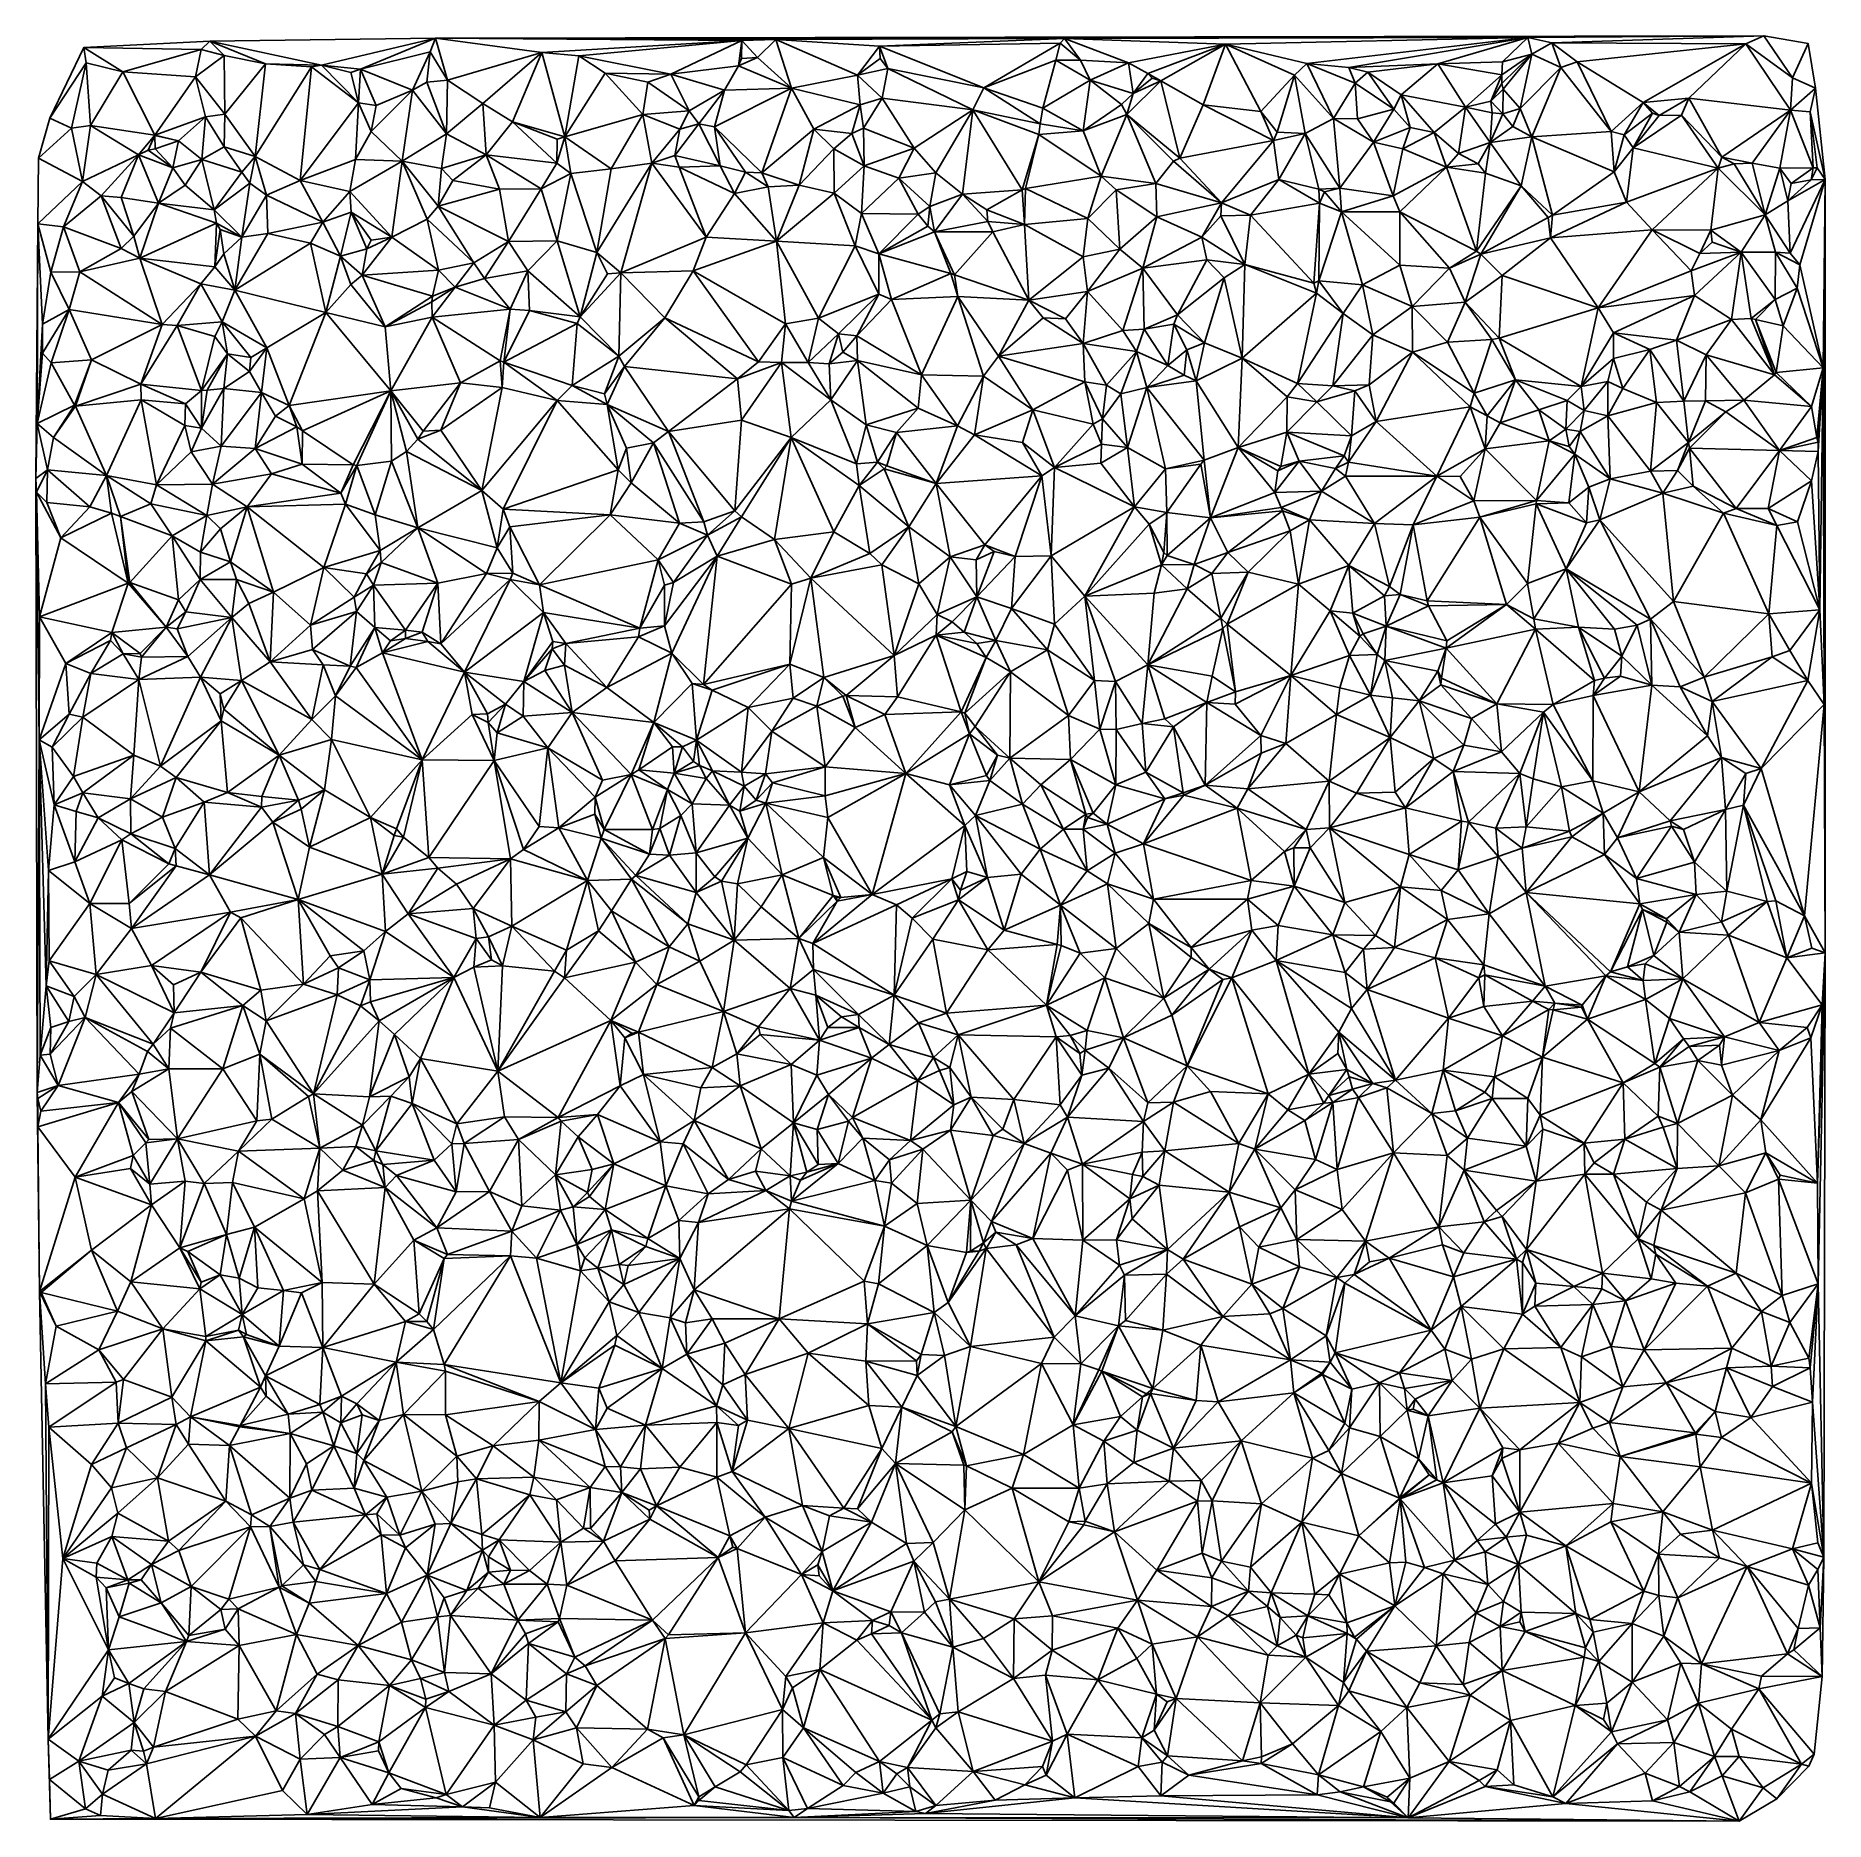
# Model space of a CAD drawing. Header units: metres. Extents: x -15 to 15, y -15 to 15.
import ezdxf

# ---------------------------------------------------------------- set-up
doc = ezdxf.new("R2010")
doc.units = ezdxf.units.M
doc.layers.add('STREET_MESH', color=7, linetype='Continuous')

msp = doc.modelspace()

# ---------------------------------------------------------------- linework, layer by layer
at = {"layer": 'STREET_MESH'}
for points in [[(-14.765, 13.585), (-14.156, 14.51), (-14.194, 14.77)], [(-12.228, 14.735), (-12.08, 14.873), (-14.194, 14.77)], [(-14.156, 14.51), (-13.542, 14.362), (-14.194, 14.77)], [(-13.542, 14.362), (-12.228, 14.735), (-14.194, 14.77)], [(-12.325, 14.276), (-12.228, 14.735), (-13.542, 14.362)], [(-12.325, 14.276), (-11.843, 14.635), (-12.228, 14.735)], [(-12.228, 14.735), (-11.843, 14.635), (-12.08, 14.873)], [(-12.08, 14.873), (-10.213, 14.475), (-8.302, 14.928)], [(-11.151, 14.497), (-10.213, 14.475), (-12.08, 14.873)], [(-11.843, 14.635), (-11.151, 14.497), (-12.08, 14.873)], [(-10.213, 14.475), (-9.555, 14.404), (-8.302, 14.928)], [(-9.555, 14.404), (-8.391, 14.697), (-8.302, 14.928)], [(-8.391, 14.697), (-8.098, 14.22), (-8.302, 14.928)], [(-8.302, 14.928), (2.246, 14.919), (13.967, 14.965)], [(-8.302, 14.928), (-6.518, 14.685), (-3.165, 14.887)], [(-2.594, 14.902), (-8.302, 14.928), (-3.165, 14.887)], [(-2.594, 14.902), (2.246, 14.919), (-8.302, 14.928)], [(-8.098, 14.22), (-6.518, 14.685), (-8.302, 14.928)], [(-6.518, 14.685), (-5.899, 14.627), (-3.165, 14.887)], [(-5.899, 14.627), (-4.353, 14.319), (-3.165, 14.887)], [(-4.353, 14.319), (-3.219, 14.459), (-3.165, 14.887)], [(-3.219, 14.459), (-3.17, 14.585), (-3.165, 14.887)], [(-3.17, 14.585), (-2.905, 14.599), (-3.165, 14.887)], [(-2.905, 14.599), (-2.594, 14.902), (-3.165, 14.887)], [(-2.905, 14.599), (-2.33, 14.089), (-2.594, 14.902)], [(2.246, 14.919), (-2.594, 14.902), (-0.856, 14.789)], [(-0.856, 14.789), (-2.594, 14.902), (-1.225, 14.307)], [(-2.594, 14.902), (-2.33, 14.089), (-1.225, 14.307)], [(-0.846, 14.582), (-0.856, 14.789), (-1.225, 14.307)], [(2.169, 14.843), (2.246, 14.919), (-0.856, 14.789)], [(2.169, 14.843), (-0.856, 14.789), (0.889, 14.095)], [(-0.856, 14.789), (-0.717, 14.415), (0.889, 14.095)], [(-0.846, 14.582), (-0.717, 14.415), (-0.856, 14.789)], [(2.1, 14.555), (2.169, 14.843), (0.889, 14.095)], [(2.511, 14.555), (2.169, 14.843), (2.1, 14.555)], [(2.169, 14.843), (2.511, 14.555), (2.246, 14.919)], [(2.246, 14.919), (10.011, 14.937), (13.967, 14.965)], [(10.011, 14.937), (2.246, 14.919), (4.944, 14.827)], [(2.246, 14.919), (3.314, 14.514), (4.944, 14.827)], [(2.511, 14.555), (3.314, 14.514), (2.246, 14.919)], [(3.314, 14.514), (3.64, 14.331), (4.944, 14.827)], [(3.64, 14.331), (3.858, 14.21), (4.944, 14.827)], [(3.858, 14.21), (4.569, 13.807), (4.944, 14.827)], [(4.944, 14.827), (4.569, 13.807), (5.532, 13.693)], [(6.306, 14.502), (10.011, 14.937), (4.944, 14.827)], [(6.099, 14.307), (4.944, 14.827), (5.532, 13.693)], [(6.099, 14.307), (6.306, 14.502), (4.944, 14.827)], [(6.306, 14.502), (7.009, 14.433), (10.011, 14.937)], [(7.009, 14.433), (8.499, 14.495), (10.011, 14.937)], [(8.499, 14.495), (9.583, 14.531), (10.011, 14.937)], [(9.583, 14.531), (10.075, 14.657), (10.011, 14.937)], [(10.011, 14.937), (10.41, 14.845), (13.967, 14.965)], [(10.075, 14.657), (10.41, 14.845), (10.011, 14.937)], [(10.075, 14.657), (10.563, 14.433), (10.41, 14.845)], [(10.41, 14.845), (13.664, 14.828), (13.967, 14.965)], [(10.41, 14.845), (10.834, 14.528), (13.664, 14.828)], [(10.41, 14.845), (10.563, 14.433), (10.834, 14.528)], [(10.834, 14.528), (11.944, 13.848), (13.664, 14.828)], [(11.944, 13.848), (12.71, 13.921), (13.664, 14.828)], [(13.664, 14.828), (12.71, 13.921), (14.414, 13.718)], [(13.664, 14.828), (14.448, 14.261), (13.967, 14.965)], [(14.448, 14.261), (13.664, 14.828), (14.414, 13.718)], [(14.448, 14.261), (14.71, 14.835), (13.967, 14.965)], [(14.71, 14.835), (14.448, 14.261), (14.83, 14.085)], [(-14.399, 13.414), (-14.156, 14.51), (-14.765, 13.585)], [(-14.399, 13.414), (-14.085, 13.463), (-14.156, 14.51)], [(-14.085, 13.463), (-13.542, 14.362), (-14.156, 14.51)], [(-12.325, 14.276), (-11.832, 13.649), (-11.843, 14.635)], [(-11.843, 14.635), (-11.832, 13.649), (-11.151, 14.497)], [(-11.832, 13.649), (-11.324, 12.94), (-11.151, 14.497)], [(-11.151, 14.497), (-11.324, 12.94), (-10.376, 14.443)], [(-10.376, 14.443), (-11.324, 12.94), (-10.567, 12.541)], [(-11.151, 14.497), (-10.376, 14.443), (-10.213, 14.475)], [(-9.593, 13.839), (-10.376, 14.443), (-10.567, 12.541)], [(-10.376, 14.443), (-9.593, 13.839), (-10.213, 14.475)], [(-9.719, 14.352), (-9.555, 14.404), (-10.213, 14.475)], [(-9.593, 13.839), (-9.719, 14.352), (-10.213, 14.475)], [(-9.719, 14.352), (-9.593, 13.839), (-9.555, 14.404)], [(-9.593, 13.839), (-9.292, 13.795), (-9.555, 14.404)], [(-8.688, 14.053), (-8.391, 14.697), (-9.555, 14.404)], [(-9.292, 13.795), (-8.688, 14.053), (-9.555, 14.404)], [(-8.688, 14.053), (-8.446, 14.19), (-8.391, 14.697)], [(-8.391, 14.697), (-8.446, 14.19), (-8.098, 14.22)], [(-8.098, 14.22), (-7.507, 13.83), (-6.518, 14.685)], [(-6.518, 14.685), (-7.507, 13.83), (-7.007, 13.523)], [(-6.13, 13.27), (-6.518, 14.685), (-7.007, 13.523)], [(-6.518, 14.685), (-6.13, 13.27), (-5.899, 14.627)], [(-6.13, 13.27), (-5.458, 14.34), (-5.899, 14.627)], [(-5.458, 14.34), (-4.353, 14.319), (-5.899, 14.627)], [(-3.458, 14.055), (-3.219, 14.459), (-4.353, 14.319)], [(-3.219, 14.459), (-3.458, 14.055), (-2.33, 14.089)], [(-2.905, 14.599), (-3.219, 14.459), (-2.33, 14.089)], [(-3.17, 14.585), (-3.219, 14.459), (-2.905, 14.599)], [(-0.717, 14.415), (-0.846, 14.582), (-1.225, 14.307)], [(-0.813, 13.917), (-0.717, 14.415), (-1.225, 14.307)], [(-0.717, 14.415), (-0.813, 13.917), (0.708, 13.724)], [(-0.717, 14.415), (0.708, 13.724), (0.889, 14.095)], [(1.881, 13.753), (2.1, 14.555), (0.889, 14.095)], [(2.676, 14.219), (2.1, 14.555), (1.881, 13.753)], [(2.511, 14.555), (2.1, 14.555), (2.676, 14.219)], [(2.511, 14.555), (2.676, 14.219), (3.314, 14.514)], [(2.676, 14.219), (3.397, 13.996), (3.314, 14.514)], [(3.397, 13.996), (3.64, 14.331), (3.314, 14.514)], [(6.099, 14.307), (6.751, 13.579), (6.306, 14.502)], [(6.306, 14.502), (7.116, 14.173), (7.009, 14.433)], [(6.751, 13.579), (7.116, 14.173), (6.306, 14.502)], [(7.328, 14.353), (8.499, 14.495), (7.009, 14.433)], [(7.116, 14.173), (7.328, 14.353), (7.009, 14.433)], [(7.328, 14.353), (7.888, 13.975), (8.499, 14.495)], [(7.888, 13.975), (8.965, 13.766), (8.499, 14.495)], [(9.574, 14.308), (9.583, 14.531), (8.499, 14.495)], [(8.965, 13.766), (9.574, 14.308), (8.499, 14.495)], [(9.572, 14.167), (9.598, 14.072), (10.075, 14.657)], [(9.574, 14.308), (9.572, 14.167), (10.075, 14.657)], [(9.583, 14.531), (9.574, 14.308), (10.075, 14.657)], [(9.598, 14.072), (9.881, 13.746), (10.075, 14.657)], [(9.881, 13.746), (10.563, 14.433), (10.075, 14.657)], [(10.563, 14.433), (9.881, 13.746), (10.076, 13.273)], [(11.405, 13.358), (10.563, 14.433), (10.076, 13.273)], [(10.563, 14.433), (11.405, 13.358), (10.834, 14.528)], [(10.834, 14.528), (11.405, 13.358), (11.944, 13.848)], [(-14.085, 13.463), (-13.006, 13.299), (-13.542, 14.362)], [(-13.006, 13.299), (-12.325, 14.276), (-13.542, 14.362)], [(-12.157, 13.606), (-12.325, 14.276), (-13.006, 13.299)], [(-11.832, 13.649), (-12.325, 14.276), (-12.157, 13.606)], [(-8.446, 14.19), (-8.688, 14.053), (-8.118, 13.321)], [(-8.446, 14.19), (-8.118, 13.321), (-8.098, 14.22)], [(-8.118, 13.321), (-7.507, 13.83), (-8.098, 14.22)], [(-6.13, 13.27), (-4.823, 13.643), (-5.458, 14.34)], [(-4.353, 14.319), (-5.458, 14.34), (-4.741, 14.185)], [(-5.458, 14.34), (-4.823, 13.643), (-4.741, 14.185)], [(-4.823, 13.643), (-4.048, 13.706), (-4.741, 14.185)], [(-4.048, 13.706), (-4.353, 14.319), (-4.741, 14.185)], [(-4.048, 13.706), (-3.458, 14.055), (-4.353, 14.319)], [(-2.33, 14.089), (-1.18, 13.806), (-1.225, 14.307)], [(-1.18, 13.806), (-0.813, 13.917), (-1.225, 14.307)], [(2.676, 14.219), (1.881, 13.753), (2.558, 13.373)], [(3.201, 13.815), (2.676, 14.219), (2.558, 13.373)], [(3.201, 13.815), (3.397, 13.996), (2.676, 14.219)], [(3.858, 14.21), (3.286, 13.643), (4.176, 12.913)], [(3.858, 14.21), (3.397, 13.996), (3.286, 13.643)], [(3.397, 13.996), (3.712, 14.257), (3.64, 14.331)], [(3.712, 14.257), (3.397, 13.996), (3.858, 14.21)], [(3.64, 14.331), (3.712, 14.257), (3.858, 14.21)], [(4.569, 13.807), (3.858, 14.21), (4.176, 12.913)], [(5.808, 13.351), (6.099, 14.307), (5.532, 13.693)], [(5.808, 13.351), (6.276, 13.326), (6.099, 14.307)], [(6.276, 13.326), (6.751, 13.579), (6.099, 14.307)], [(7.116, 14.173), (6.751, 13.579), (7.154, 13.575)], [(7.116, 14.173), (7.762, 13.737), (7.328, 14.353)], [(7.762, 13.737), (7.116, 14.173), (7.154, 13.575)], [(7.328, 14.353), (7.762, 13.737), (7.888, 13.975)], [(9.574, 14.308), (8.965, 13.766), (9.389, 13.868)], [(9.572, 14.167), (9.574, 14.308), (9.389, 13.868)], [(9.598, 14.072), (9.572, 14.167), (9.389, 13.868)], [(14.448, 14.261), (14.414, 13.718), (14.83, 14.085)], [(-9.64, 12.893), (-9.593, 13.839), (-10.567, 12.541)], [(-9.593, 13.839), (-9.64, 12.893), (-9.381, 13.358)], [(-9.292, 13.795), (-9.593, 13.839), (-9.381, 13.358)], [(-8.688, 14.053), (-9.381, 13.358), (-8.86, 12.862)], [(-9.292, 13.795), (-9.381, 13.358), (-8.688, 14.053)], [(-8.118, 13.321), (-8.688, 14.053), (-8.86, 12.862)], [(-7.45, 12.967), (-7.507, 13.83), (-8.118, 13.321)], [(-7.507, 13.83), (-7.45, 12.967), (-7.007, 13.523)], [(-4.048, 13.706), (-3.884, 13.487), (-3.458, 14.055)], [(-3.458, 14.055), (-3.884, 13.487), (-3.621, 13.437)], [(-2.33, 14.089), (-3.621, 13.437), (-2.828, 12.669)], [(-2.33, 14.089), (-3.458, 14.055), (-3.621, 13.437)], [(-1.958, 13.402), (-2.33, 14.089), (-2.828, 12.669)], [(-1.958, 13.402), (-1.18, 13.806), (-2.33, 14.089)], [(-1.958, 13.402), (-1.323, 13.327), (-1.18, 13.806)], [(-1.18, 13.806), (-1.323, 13.327), (-1.123, 13.419)], [(-0.813, 13.917), (-1.18, 13.806), (-1.123, 13.419)], [(-0.277, 13.082), (-0.813, 13.917), (-1.123, 13.419)], [(-0.813, 13.917), (-0.277, 13.082), (0.708, 13.724)], [(0.708, 13.724), (1.836, 13.487), (0.889, 14.095)], [(1.836, 13.487), (1.881, 13.753), (0.889, 14.095)], [(3.286, 13.643), (3.201, 13.815), (2.558, 13.373)], [(3.397, 13.996), (3.201, 13.815), (3.286, 13.643)], [(5.748, 13.212), (4.569, 13.807), (4.176, 12.913)], [(4.569, 13.807), (5.748, 13.212), (5.532, 13.693)], [(7.888, 13.975), (7.762, 13.737), (8.039, 13.43)], [(8.439, 13.342), (7.888, 13.975), (8.039, 13.43)], [(8.439, 13.342), (8.965, 13.766), (7.888, 13.975)], [(8.965, 13.766), (9.412, 13.676), (9.389, 13.868)], [(9.593, 13.658), (9.598, 14.072), (9.389, 13.868)], [(9.412, 13.676), (9.593, 13.658), (9.389, 13.868)], [(9.598, 14.072), (9.593, 13.658), (9.881, 13.746)], [(11.405, 13.358), (11.625, 13.305), (11.944, 13.848)], [(11.625, 13.305), (12.098, 13.669), (11.944, 13.848)], [(12.209, 13.626), (12.71, 13.921), (11.944, 13.848)], [(12.098, 13.669), (12.209, 13.626), (11.944, 13.848)], [(12.583, 13.637), (12.71, 13.921), (12.209, 13.626)], [(12.71, 13.921), (12.583, 13.637), (13.259, 12.931)], [(14.414, 13.718), (12.71, 13.921), (13.259, 12.931)], [(14.414, 13.718), (14.742, 13.692), (14.83, 14.085)], [(14.742, 13.692), (14.993, 12.556), (14.83, 14.085)], [(-14.399, 13.414), (-14.765, 13.585), (-14.956, 12.912)], [(-12.61, 13.202), (-12.157, 13.606), (-13.006, 13.299)], [(-12.216, 12.89), (-12.157, 13.606), (-12.61, 13.202)], [(-12.157, 13.606), (-12.216, 12.89), (-11.84, 13.105)], [(-11.832, 13.649), (-12.157, 13.606), (-11.84, 13.105)], [(-11.324, 12.94), (-11.832, 13.649), (-11.84, 13.105)], [(-7.45, 12.967), (-6.266, 12.832), (-7.007, 13.523)], [(-6.259, 13.23), (-6.13, 13.27), (-7.007, 13.523)], [(-6.266, 12.832), (-6.259, 13.23), (-7.007, 13.523)], [(-5.354, 12.734), (-4.823, 13.643), (-6.13, 13.27)], [(-5.354, 12.734), (-4.676, 12.827), (-4.823, 13.643)], [(-4.207, 13.397), (-4.048, 13.706), (-4.823, 13.643)], [(-4.676, 12.827), (-4.207, 13.397), (-4.823, 13.643)], [(-3.884, 13.487), (-4.048, 13.706), (-4.207, 13.397)], [(-0.277, 13.082), (0.087, 12.668), (0.708, 13.724)], [(0.087, 12.668), (0.536, 12.308), (0.708, 13.724)], [(0.536, 12.308), (1.536, 12.385), (0.708, 13.724)], [(1.811, 13.31), (1.836, 13.487), (0.708, 13.724)], [(1.536, 12.385), (1.811, 13.31), (0.708, 13.724)], [(1.881, 13.753), (1.836, 13.487), (2.558, 13.373)], [(2.857, 12.614), (3.286, 13.643), (2.558, 13.373)], [(2.857, 12.614), (3.777, 12.491), (3.286, 13.643)], [(3.286, 13.643), (4.071, 12.865), (4.176, 12.913)], [(3.777, 12.491), (4.071, 12.865), (3.286, 13.643)], [(5.748, 13.212), (5.808, 13.351), (5.532, 13.693)], [(6.751, 13.579), (6.276, 13.326), (6.859, 12.413)], [(7.424, 13.184), (6.751, 13.579), (6.859, 12.413)], [(6.751, 13.579), (7.424, 13.184), (7.154, 13.575)], [(7.424, 13.184), (7.762, 13.737), (7.154, 13.575)], [(7.762, 13.737), (7.424, 13.184), (8.039, 13.43)], [(8.439, 13.342), (8.847, 12.99), (8.965, 13.766)], [(8.847, 12.99), (9.381, 13.178), (8.965, 13.766)], [(9.381, 13.178), (9.412, 13.676), (8.965, 13.766)], [(9.593, 13.658), (9.412, 13.676), (9.381, 13.178)], [(9.758, 13.447), (9.593, 13.658), (9.381, 13.178)], [(9.593, 13.658), (9.758, 13.447), (9.881, 13.746)], [(9.881, 13.746), (9.758, 13.447), (10.076, 13.273)], [(11.773, 13.089), (12.098, 13.669), (11.625, 13.305)], [(12.098, 13.669), (11.773, 13.089), (12.209, 13.626)], [(11.773, 13.089), (12.583, 13.637), (12.209, 13.626)], [(11.773, 13.089), (13.199, 12.746), (12.583, 13.637)], [(12.583, 13.637), (13.199, 12.746), (13.259, 12.931)], [(13.77, 12.83), (14.414, 13.718), (13.259, 12.931)], [(13.77, 12.83), (14.236, 12.745), (14.414, 13.718)], [(14.236, 12.745), (14.794, 12.751), (14.414, 13.718)], [(14.794, 12.751), (14.742, 13.692), (14.414, 13.718)], [(14.742, 13.692), (14.86, 12.754), (14.993, 12.556)], [(14.794, 12.751), (14.86, 12.754), (14.742, 13.692)], [(-14.215, 12.521), (-14.399, 13.414), (-14.956, 12.912)], [(-14.399, 13.414), (-14.215, 12.521), (-14.085, 13.463)], [(-14.215, 12.521), (-13.276, 12.968), (-14.085, 13.463)], [(-14.085, 13.463), (-13.276, 12.968), (-13.006, 13.299)], [(-13.276, 12.968), (-13.117, 13.048), (-13.006, 13.299)], [(-13.117, 13.048), (-13.005, 13.292), (-13.006, 13.299)], [(-13.005, 13.292), (-13.117, 13.048), (-12.997, 13.068)], [(-13.005, 13.292), (-12.61, 13.202), (-13.006, 13.299)], [(-12.61, 13.202), (-13.005, 13.292), (-12.997, 13.068)], [(-12.702, 12.751), (-12.61, 13.202), (-12.997, 13.068)], [(-12.702, 12.751), (-12.216, 12.89), (-12.61, 13.202)], [(-9.381, 13.358), (-9.64, 12.893), (-8.86, 12.862)], [(-8.197, 12.739), (-8.118, 13.321), (-8.86, 12.862)], [(-8.197, 12.739), (-7.45, 12.967), (-8.118, 13.321)], [(-6.13, 13.27), (-6.266, 12.832), (-6.032, 12.658)], [(-6.259, 13.23), (-6.266, 12.832), (-6.13, 13.27)], [(-5.354, 12.734), (-6.13, 13.27), (-6.032, 12.658)], [(-4.207, 13.397), (-4.676, 12.827), (-4.291, 12.956)], [(-3.884, 13.487), (-4.207, 13.397), (-4.291, 12.956)], [(-3.531, 12.784), (-3.884, 13.487), (-4.291, 12.956)], [(-3.884, 13.487), (-3.531, 12.784), (-3.621, 13.437)], [(-3.621, 13.437), (-3.106, 12.68), (-2.828, 12.669)], [(-3.531, 12.784), (-3.106, 12.68), (-3.621, 13.437)], [(-2.203, 12.46), (-1.958, 13.402), (-2.828, 12.669)], [(-1.625, 13.072), (-1.958, 13.402), (-2.203, 12.46)], [(-1.323, 13.327), (-1.958, 13.402), (-1.625, 13.072)], [(-1.323, 13.327), (-1.625, 13.072), (-1.114, 12.782)], [(-1.323, 13.327), (-1.114, 12.782), (-1.123, 13.419)], [(-1.114, 12.782), (-0.277, 13.082), (-1.123, 13.419)], [(1.811, 13.31), (1.536, 12.385), (1.59, 12.405)], [(2.857, 12.614), (1.811, 13.31), (1.59, 12.405)], [(1.836, 13.487), (1.811, 13.31), (2.558, 13.373)], [(1.811, 13.31), (2.857, 12.614), (2.558, 13.373)], [(4.874, 12.165), (5.748, 13.212), (4.176, 12.913)], [(5.838, 12.554), (5.748, 13.212), (4.874, 12.165)], [(6.276, 13.326), (5.808, 13.351), (5.748, 13.212)], [(6.276, 13.326), (5.748, 13.212), (5.838, 12.554)], [(6.504, 12.396), (6.276, 13.326), (5.838, 12.554)], [(6.276, 13.326), (6.504, 12.396), (6.859, 12.413)], [(7.424, 13.184), (7.917, 13.068), (8.039, 13.43)], [(7.917, 13.068), (8.439, 13.342), (8.039, 13.43)], [(8.439, 13.342), (7.917, 13.068), (8.644, 12.76)], [(8.847, 12.99), (8.439, 13.342), (8.644, 12.76)], [(9.758, 13.447), (9.381, 13.178), (10.076, 13.273)], [(10.076, 13.273), (9.381, 13.178), (9.899, 12.449)], [(10.421, 11.959), (10.076, 13.273), (9.899, 12.449)], [(11.405, 13.358), (10.076, 13.273), (11.456, 12.684)], [(10.076, 13.273), (10.421, 11.959), (11.456, 12.684)], [(11.405, 13.358), (11.456, 12.684), (11.625, 13.305)], [(11.456, 12.684), (11.773, 13.089), (11.625, 13.305)], [(-14.968, 11.815), (-14.215, 12.521), (-14.956, 12.912)], [(-14.215, 12.521), (-13.904, 12.279), (-13.276, 12.968)], [(-13.904, 12.279), (-13.568, 12.253), (-13.276, 12.968)], [(-13.568, 12.253), (-12.945, 12.159), (-13.276, 12.968)], [(-12.702, 12.751), (-13.117, 13.048), (-13.276, 12.968)], [(-12.945, 12.159), (-12.702, 12.751), (-13.276, 12.968)], [(-13.117, 13.048), (-12.702, 12.751), (-12.997, 13.068)], [(-12.216, 12.89), (-11.547, 12.679), (-11.84, 13.105)], [(-11.547, 12.679), (-11.324, 12.94), (-11.84, 13.105)], [(-11.547, 12.679), (-11.412, 12.493), (-11.324, 12.94)], [(-11.324, 12.94), (-11.412, 12.493), (-11.134, 12.292)], [(-11.324, 12.94), (-11.134, 12.292), (-10.567, 12.541)], [(-8.007, 12.538), (-7.45, 12.967), (-8.197, 12.739)], [(-7.45, 12.967), (-8.007, 12.538), (-7.227, 12.394)], [(-6.528, 12.401), (-7.45, 12.967), (-7.227, 12.394)], [(-7.45, 12.967), (-6.528, 12.401), (-6.266, 12.832)], [(-4.676, 12.827), (-4.216, 12.762), (-4.291, 12.956)], [(-4.216, 12.762), (-3.531, 12.784), (-4.291, 12.956)], [(-1.625, 13.072), (-2.203, 12.46), (-1.615, 12.327)], [(-1.114, 12.782), (-1.625, 13.072), (-1.615, 12.327)], [(-0.277, 13.082), (-1.114, 12.782), (-0.534, 12.58)], [(0.087, 12.668), (-0.277, 13.082), (-0.534, 12.58)], [(4.071, 12.865), (4.874, 12.165), (4.176, 12.913)], [(7.751, 12.282), (7.424, 13.184), (6.859, 12.413)], [(7.917, 13.068), (7.424, 13.184), (7.751, 12.282)], [(7.917, 13.068), (7.751, 12.282), (8.644, 12.76)], [(9.179, 12.821), (8.847, 12.99), (8.644, 12.76)], [(8.847, 12.99), (9.179, 12.821), (9.381, 13.178)], [(9.381, 13.178), (9.179, 12.821), (9.299, 12.66)], [(9.381, 13.178), (9.299, 12.66), (9.899, 12.449)], [(11.773, 13.089), (11.456, 12.684), (11.661, 12.177)], [(13.199, 12.746), (11.773, 13.089), (11.661, 12.177)], [(13.199, 12.746), (13.47, 12.82), (13.259, 12.931)], [(13.47, 12.82), (13.77, 12.83), (13.259, 12.931)], [(-12.945, 12.159), (-12.495, 12.461), (-12.702, 12.751)], [(-12.495, 12.461), (-12.216, 12.89), (-12.702, 12.751)], [(-12.495, 12.461), (-12.009, 12.046), (-12.216, 12.89)], [(-12.009, 12.046), (-11.547, 12.679), (-12.216, 12.89)], [(-11.412, 12.493), (-11.547, 12.679), (-12.009, 12.046)], [(-9.735, 12.354), (-9.64, 12.893), (-10.567, 12.541)], [(-9.64, 12.893), (-9.735, 12.354), (-8.86, 12.862)], [(-8.86, 12.862), (-9.735, 12.354), (-9.031, 11.588)], [(-8.439, 11.892), (-8.86, 12.862), (-9.031, 11.588)], [(-8.255, 12.11), (-8.197, 12.739), (-8.86, 12.862)], [(-8.439, 11.892), (-8.255, 12.11), (-8.86, 12.862)], [(-8.007, 12.538), (-8.197, 12.739), (-8.255, 12.11)], [(-6.266, 12.832), (-6.528, 12.401), (-6.032, 12.658)], [(-6.528, 12.401), (-6.259, 11.525), (-6.032, 12.658)], [(-6.259, 11.525), (-5.597, 11.334), (-6.032, 12.658)], [(-5.597, 11.334), (-5.354, 12.734), (-6.032, 12.658)], [(-5.193, 10.989), (-4.676, 12.827), (-5.597, 11.334)], [(-4.676, 12.827), (-5.354, 12.734), (-5.597, 11.334)], [(-3.765, 11.587), (-4.676, 12.827), (-5.193, 10.989)], [(-3.765, 11.587), (-4.216, 12.762), (-4.676, 12.827)], [(-4.216, 12.762), (-3.29, 12.319), (-3.531, 12.784)], [(-3.29, 12.319), (-4.216, 12.762), (-3.765, 11.587)], [(-3.29, 12.319), (-3.106, 12.68), (-3.531, 12.784)], [(-3.106, 12.68), (-3.29, 12.319), (-2.721, 12.434)], [(-3.106, 12.68), (-2.721, 12.434), (-2.828, 12.669)], [(-2.721, 12.434), (-2.203, 12.46), (-2.828, 12.669)], [(-1.157, 11.988), (-1.114, 12.782), (-1.615, 12.327)], [(-1.114, 12.782), (-1.157, 11.988), (-0.534, 12.58)], [(-0.014, 12.101), (0.087, 12.668), (-0.534, 12.58)], [(0.087, 12.668), (-0.014, 12.101), (0.536, 12.308)], [(2.857, 12.614), (1.59, 12.405), (2.637, 11.901)], [(3.111, 12.381), (2.857, 12.614), (2.637, 11.901)], [(3.777, 12.491), (2.857, 12.614), (3.111, 12.381)], [(4.071, 12.865), (3.777, 12.491), (4.874, 12.165)], [(7.751, 12.282), (7.867, 12.014), (8.644, 12.76)], [(7.867, 12.014), (9.15, 11.353), (8.644, 12.76)], [(9.299, 12.66), (9.179, 12.821), (8.644, 12.76)], [(9.15, 11.353), (9.299, 12.66), (8.644, 12.76)], [(9.299, 12.66), (9.15, 11.353), (9.899, 12.449)], [(11.456, 12.684), (10.421, 11.959), (11.661, 12.177)], [(12.096, 11.71), (13.199, 12.746), (11.661, 12.177)], [(13.199, 12.746), (12.096, 11.71), (13.075, 11.705)], [(13.986, 11.961), (13.199, 12.746), (13.075, 11.705)], [(13.47, 12.82), (13.199, 12.746), (13.986, 11.961)], [(13.77, 12.83), (13.47, 12.82), (13.986, 11.961)], [(13.77, 12.83), (13.986, 11.961), (14.236, 12.745)], [(13.986, 11.961), (14.37, 12.199), (14.236, 12.745)], [(14.424, 12.489), (14.794, 12.751), (14.236, 12.745)], [(14.37, 12.199), (14.424, 12.489), (14.236, 12.745)], [(14.424, 12.489), (14.76, 12.552), (14.794, 12.751)], [(14.86, 12.754), (14.76, 12.552), (14.993, 12.556)], [(14.76, 12.552), (14.86, 12.754), (14.794, 12.751)], [(-14.538, 11.762), (-14.215, 12.521), (-14.968, 11.815)], [(-13.904, 12.279), (-14.215, 12.521), (-14.538, 11.762)], [(-12.009, 12.046), (-12.495, 12.461), (-12.945, 12.159)], [(-11.545, 11.586), (-11.412, 12.493), (-12.009, 12.046)], [(-11.412, 12.493), (-11.545, 11.586), (-11.134, 12.292)], [(-11.134, 12.292), (-10.186, 11.838), (-10.567, 12.541)], [(-10.186, 11.838), (-9.735, 12.354), (-10.567, 12.541)], [(-10.186, 11.838), (-9.713, 12.01), (-9.735, 12.354)], [(-9.735, 12.354), (-9.713, 12.01), (-9.031, 11.588)], [(-7.227, 12.394), (-8.007, 12.538), (-8.255, 12.11)], [(-7.079, 11.518), (-7.227, 12.394), (-8.255, 12.11)], [(-7.079, 11.518), (-6.528, 12.401), (-7.227, 12.394)], [(-6.528, 12.401), (-7.079, 11.518), (-6.259, 11.525)], [(-3.29, 12.319), (-3.765, 11.587), (-2.582, 11.522)], [(-2.721, 12.434), (-3.29, 12.319), (-2.582, 11.522)], [(-2.203, 12.46), (-2.721, 12.434), (-2.582, 11.522)], [(-1.615, 12.327), (-2.203, 12.46), (-2.582, 11.522)], [(-1.265, 11.444), (-1.615, 12.327), (-2.582, 11.522)], [(-1.265, 11.444), (-1.157, 11.988), (-1.615, 12.327)], [(-1.157, 11.988), (-0.211, 11.974), (-0.534, 12.58)], [(-0.211, 11.974), (-0.014, 12.101), (-0.534, 12.58)], [(-0.014, 12.101), (0.064, 11.678), (0.536, 12.308)], [(0.064, 11.678), (0.957, 11.85), (0.536, 12.308)], [(0.939, 12.049), (1.536, 12.385), (0.536, 12.308)], [(0.957, 11.85), (0.939, 12.049), (0.536, 12.308)], [(1.536, 12.385), (0.939, 12.049), (1.574, 11.799)], [(1.59, 12.405), (1.536, 12.385), (1.574, 11.799)], [(1.59, 12.405), (1.574, 11.799), (2.637, 11.901)], [(3.173, 11.386), (3.111, 12.381), (2.637, 11.901)], [(3.792, 11.928), (3.777, 12.491), (3.111, 12.381)], [(3.173, 11.386), (3.792, 11.928), (3.111, 12.381)], [(3.777, 12.491), (3.792, 11.928), (4.874, 12.165)], [(5.838, 12.554), (4.874, 12.165), (5.359, 11.959)], [(6.515, 12.159), (5.838, 12.554), (5.359, 11.959)], [(6.515, 12.159), (6.504, 12.396), (5.838, 12.554)], [(6.504, 12.396), (6.6, 12.347), (6.859, 12.413)], [(6.6, 12.347), (6.504, 12.396), (6.515, 12.159)], [(6.889, 12.011), (6.6, 12.347), (6.515, 12.159)], [(6.6, 12.347), (6.889, 12.011), (6.859, 12.413)], [(6.889, 12.011), (7.751, 12.282), (6.859, 12.413)], [(9.15, 11.353), (9.224, 11.304), (9.899, 12.449)], [(9.224, 11.304), (10.35, 11.92), (9.899, 12.449)], [(10.35, 11.92), (10.421, 11.959), (9.899, 12.449)], [(14.37, 12.199), (14.405, 11.318), (14.993, 12.556)], [(14.76, 12.552), (14.37, 12.199), (14.993, 12.556)], [(14.37, 12.199), (14.76, 12.552), (14.424, 12.489)], [(14.405, 11.318), (14.571, 11.123), (14.993, 12.556)], [(14.571, 11.123), (14.959, 9.4), (14.993, 12.556)], [(14.993, 12.556), (14.959, 9.4), (14.975, 3.754)], [(14.993, 12.556), (14.975, 3.754), (14.994, -0.41)], [(-13.57, 11.397), (-13.904, 12.279), (-14.538, 11.762)], [(-13.568, 12.253), (-13.904, 12.279), (-13.354, 11.607)], [(-13.904, 12.279), (-13.57, 11.397), (-13.354, 11.607)], [(-12.945, 12.159), (-13.568, 12.253), (-13.354, 11.607)], [(-13.258, 11.239), (-12.945, 12.159), (-13.354, 11.607)], [(-11.971, 11.822), (-12.945, 12.159), (-13.258, 11.239)], [(-11.971, 11.822), (-12.009, 12.046), (-12.945, 12.159)], [(-11.971, 11.822), (-11.545, 11.586), (-12.009, 12.046)], [(-11.545, 11.586), (-11.109, 11.65), (-11.134, 12.292)], [(-11.109, 11.65), (-10.186, 11.838), (-11.134, 12.292)], [(-9.713, 12.01), (-10.186, 11.838), (-9.891, 11.268)], [(-9.451, 11.394), (-9.713, 12.01), (-9.891, 11.268)], [(-9.713, 12.01), (-9.38, 11.539), (-9.031, 11.588)], [(-9.38, 11.539), (-9.713, 12.01), (-9.451, 11.394)], [(-8.439, 11.892), (-7.655, 11.159), (-8.255, 12.11)], [(-7.655, 11.159), (-7.079, 11.518), (-8.255, 12.11)], [(-0.211, 11.974), (-0.046, 11.773), (-0.014, 12.101)], [(-0.014, 12.101), (-0.046, 11.773), (0.064, 11.678)], [(0.939, 12.049), (0.957, 11.85), (1.574, 11.799)], [(4.874, 12.165), (3.792, 11.928), (4.544, 11.586)], [(4.862, 11.946), (4.874, 12.165), (4.544, 11.586)], [(4.874, 12.165), (4.862, 11.946), (5.359, 11.959)], [(6.423, 10.82), (6.515, 12.159), (5.359, 11.959)], [(6.515, 12.159), (6.423, 10.82), (6.506, 10.859)], [(6.889, 12.011), (6.515, 12.159), (6.506, 10.859)], [(7.241, 10.792), (6.889, 12.011), (6.506, 10.859)], [(6.889, 12.011), (7.867, 12.014), (7.751, 12.282)], [(7.867, 12.014), (6.889, 12.011), (7.864, 11.117)], [(6.889, 12.011), (7.241, 10.792), (7.864, 11.117)], [(8.696, 11.068), (7.867, 12.014), (7.864, 11.117)], [(7.867, 12.014), (8.696, 11.068), (9.15, 11.353)], [(10.39, 11.575), (12.096, 11.71), (11.661, 12.177)], [(10.421, 11.959), (10.39, 11.575), (11.661, 12.177)], [(14.405, 11.318), (14.37, 12.199), (13.986, 11.961)], [(-14.974, 8.465), (-14.968, 11.815), (-15, 7.543)], [(-14.886, 10.132), (-14.968, 11.815), (-14.974, 8.465)], [(-14.538, 11.762), (-14.968, 11.815), (-14.745, 11.003)], [(-14.968, 11.815), (-14.886, 10.132), (-14.745, 11.003)], [(-14.263, 11.009), (-14.538, 11.762), (-14.745, 11.003)], [(-14.263, 11.009), (-13.57, 11.397), (-14.538, 11.762)], [(-11.996, 11.093), (-11.971, 11.822), (-13.258, 11.239)], [(-11.91, 11.72), (-11.971, 11.822), (-11.996, 11.093)], [(-11.91, 11.72), (-11.996, 11.093), (-11.848, 11.31)], [(-11.971, 11.822), (-11.91, 11.72), (-11.545, 11.586)], [(-11.545, 11.586), (-11.91, 11.72), (-11.848, 11.31)], [(-10.186, 11.838), (-11.109, 11.65), (-10.395, 11.488)], [(-10.186, 11.838), (-10.395, 11.488), (-9.891, 11.268)], [(-8.247, 11.038), (-8.439, 11.892), (-9.031, 11.588)], [(-7.655, 11.159), (-8.439, 11.892), (-8.247, 11.038)], [(-1.265, 11.444), (-0.871, 11.31), (-1.157, 11.988)], [(-0.871, 11.31), (-0.211, 11.974), (-1.157, 11.988)], [(-0.871, 11.31), (-0.046, 11.773), (-0.211, 11.974)], [(-0.046, 11.773), (-0.871, 11.31), (0.064, 11.678)], [(0.957, 11.85), (0.064, 11.678), (1.043, 11.678)], [(1.574, 11.799), (0.957, 11.85), (1.043, 11.678)], [(1.647, 10.533), (1.574, 11.799), (1.043, 11.678)], [(1.574, 11.799), (2.556, 11.26), (2.637, 11.901)], [(1.647, 10.533), (2.556, 11.26), (1.574, 11.799)], [(2.556, 11.26), (3.173, 11.386), (2.637, 11.901)], [(3.792, 11.928), (3.173, 11.386), (3.554, 11.069)], [(3.792, 11.928), (3.554, 11.069), (4.544, 11.586)], [(5.266, 11.128), (4.862, 11.946), (4.544, 11.586)], [(4.862, 11.946), (5.266, 11.128), (5.359, 11.959)], [(5.266, 11.128), (6.423, 10.82), (5.359, 11.959)], [(10.35, 11.92), (9.224, 11.304), (10.39, 11.575)], [(10.421, 11.959), (10.35, 11.92), (10.39, 11.575)], [(12.096, 11.71), (10.39, 11.575), (11.187, 10.404)], [(12.75, 11.024), (12.096, 11.71), (11.187, 10.404)], [(12.096, 11.71), (12.892, 11.313), (13.075, 11.705)], [(12.75, 11.024), (12.892, 11.313), (12.096, 11.71)], [(12.892, 11.313), (13.101, 11.503), (13.075, 11.705)], [(13.986, 11.961), (13.075, 11.705), (13.588, 11.335)], [(13.075, 11.705), (13.101, 11.503), (13.588, 11.335)], [(14.159, 11.337), (13.986, 11.961), (13.588, 11.335)], [(14.159, 11.337), (14.405, 11.318), (13.986, 11.961)], [(-13.57, 11.397), (-13.258, 11.239), (-13.354, 11.607)], [(-11.545, 11.586), (-11.848, 11.31), (-11.666, 10.7)], [(-10.395, 11.488), (-11.109, 11.65), (-11.666, 10.7)], [(-11.109, 11.65), (-11.545, 11.586), (-11.666, 10.7)], [(-10.137, 10.326), (-10.395, 11.488), (-11.666, 10.7)], [(-10.395, 11.488), (-10.137, 10.326), (-9.891, 11.268)], [(-9.53, 10.95), (-8.247, 11.038), (-9.031, 11.588)], [(-9.451, 11.394), (-9.53, 10.95), (-9.031, 11.588)], [(-9.38, 11.539), (-9.451, 11.394), (-9.031, 11.588)], [(-7.481, 10.897), (-7.079, 11.518), (-7.655, 11.159)], [(-7.079, 11.518), (-7.481, 10.897), (-6.755, 11.023)], [(-6.259, 11.525), (-7.079, 11.518), (-6.755, 11.023)], [(-5.877, 10.254), (-6.259, 11.525), (-6.755, 11.023)], [(-5.597, 11.334), (-6.259, 11.525), (-5.877, 10.254)], [(-3.979, 11.024), (-3.765, 11.587), (-5.193, 10.989)], [(-3.765, 11.587), (-3.979, 11.024), (-2.582, 11.522)], [(-3.979, 11.024), (-2.432, 10.138), (-2.582, 11.522)], [(-1.879, 10.232), (-1.265, 11.444), (-2.582, 11.522)], [(-2.432, 10.138), (-1.879, 10.232), (-2.582, 11.522)], [(-1.265, 11.444), (-1.879, 10.232), (-0.867, 10.633)], [(-0.871, 11.31), (-1.265, 11.444), (-0.867, 10.633)], [(-0.871, 11.31), (0.336, 10.98), (0.064, 11.678)], [(0.064, 11.678), (0.401, 10.96), (1.043, 11.678)], [(0.336, 10.98), (0.401, 10.96), (0.064, 11.678)], [(0.401, 10.96), (1.647, 10.533), (1.043, 11.678)], [(3.554, 11.069), (4.629, 11.207), (4.544, 11.586)], [(4.629, 11.207), (5.266, 11.128), (4.544, 11.586)], [(10.39, 11.575), (9.224, 11.304), (9.581, 10.948)], [(10.39, 11.575), (9.581, 10.948), (11.187, 10.404)], [(13.101, 11.503), (12.892, 11.313), (13.588, 11.335)], [(-13.57, 11.397), (-14.263, 11.009), (-13.258, 11.239)], [(-13.258, 11.239), (-14.263, 11.009), (-12.882, 10.125)], [(-12.232, 10.805), (-13.258, 11.239), (-12.882, 10.125)], [(-11.996, 11.093), (-13.258, 11.239), (-12.232, 10.805)], [(-11.848, 11.31), (-11.996, 11.093), (-11.666, 10.7)], [(-10.137, 10.326), (-9.717, 10.797), (-9.891, 11.268)], [(-9.53, 10.95), (-9.451, 11.394), (-9.891, 11.268)], [(-9.717, 10.797), (-9.53, 10.95), (-9.891, 11.268)], [(-7.971, 10.749), (-7.655, 11.159), (-8.247, 11.038)], [(-7.481, 10.897), (-7.655, 11.159), (-7.971, 10.749)], [(-5.415, 10.972), (-5.597, 11.334), (-5.877, 10.254)], [(-5.415, 10.972), (-5.193, 10.989), (-5.597, 11.334)], [(-0.655, 10.542), (-0.871, 11.31), (-0.867, 10.633)], [(-0.655, 10.542), (0.336, 10.98), (-0.871, 11.31)], [(1.647, 10.533), (2.629, 10.678), (2.556, 11.26)], [(2.629, 10.678), (3.173, 11.386), (2.556, 11.26)], [(3.173, 11.386), (2.629, 10.678), (3.554, 11.069)], [(4.135, 10.288), (4.629, 11.207), (3.554, 11.069)], [(4.629, 11.207), (4.135, 10.288), (4.917, 10.906)], [(4.629, 11.207), (4.917, 10.906), (5.266, 11.128)], [(4.917, 10.906), (5.219, 9.559), (5.266, 11.128)], [(5.219, 9.559), (6.466, 10.652), (5.266, 11.128)], [(6.466, 10.652), (6.423, 10.82), (5.266, 11.128)], [(7.241, 10.792), (8.07, 10.426), (7.864, 11.117)], [(8.07, 10.426), (8.696, 11.068), (7.864, 11.117)], [(8.696, 11.068), (9.224, 11.304), (9.15, 11.353)], [(9.224, 11.304), (8.696, 11.068), (8.962, 10.498)], [(9.224, 11.304), (8.962, 10.498), (9.581, 10.948)], [(12.75, 11.024), (12.804, 10.608), (13.588, 11.335)], [(12.892, 11.313), (12.75, 11.024), (13.588, 11.335)], [(13.588, 11.335), (12.804, 10.608), (13.421, 10.206)], [(13.753, 10.227), (13.588, 11.335), (13.421, 10.206)], [(14.154, 10.545), (14.159, 11.337), (13.588, 11.335)], [(13.753, 10.227), (14.154, 10.545), (13.588, 11.335)], [(14.159, 11.337), (14.154, 10.545), (14.524, 10.732)], [(14.571, 11.123), (14.159, 11.337), (14.524, 10.732)], [(14.159, 11.337), (14.571, 11.123), (14.405, 11.318)], [(14.959, 9.4), (14.571, 11.123), (14.524, 10.732)], [(-14.886, 10.132), (-14.443, 10.374), (-14.745, 11.003)], [(-14.443, 10.374), (-14.263, 11.009), (-14.745, 11.003)], [(-14.263, 11.009), (-14.443, 10.374), (-12.882, 10.125)], [(-12.631, 10.106), (-12.232, 10.805), (-12.882, 10.125)], [(-12.631, 10.106), (-11.874, 10.167), (-12.232, 10.805)], [(-11.996, 11.093), (-12.232, 10.805), (-11.666, 10.7)], [(-12.232, 10.805), (-11.874, 10.167), (-11.666, 10.7)], [(-9.53, 10.95), (-9.717, 10.797), (-9.145, 10.088)], [(-8.247, 11.038), (-9.53, 10.95), (-8.348, 10.602)], [(-8.348, 10.602), (-9.53, 10.95), (-9.145, 10.088)], [(-7.971, 10.749), (-8.247, 11.038), (-8.348, 10.602)], [(-7.481, 10.897), (-7.971, 10.749), (-7.049, 10.381)], [(-7.481, 10.897), (-7.049, 10.381), (-6.755, 11.023)], [(-7.049, 10.381), (-6.724, 10.36), (-6.755, 11.023)], [(-6.724, 10.36), (-5.877, 10.254), (-6.755, 11.023)], [(-5.229, 9.591), (-5.193, 10.989), (-5.877, 10.254)], [(-5.193, 10.989), (-5.415, 10.972), (-5.877, 10.254)], [(-5.193, 10.989), (-5.229, 9.591), (-4.458, 10.237)], [(-3.979, 11.024), (-5.193, 10.989), (-4.458, 10.237)], [(-2.888, 9.498), (-3.979, 11.024), (-4.458, 10.237)], [(-2.432, 10.138), (-3.979, 11.024), (-2.888, 9.498)], [(0.336, 10.98), (-0.655, 10.542), (0.456, 10.596)], [(0.401, 10.96), (0.336, 10.98), (0.456, 10.596)], [(1.647, 10.533), (0.401, 10.96), (0.456, 10.596)], [(2.629, 10.678), (3.222, 10.026), (3.554, 11.069)], [(3.222, 10.026), (3.578, 10.047), (3.554, 11.069)], [(3.578, 10.047), (4.135, 10.288), (3.554, 11.069)], [(4.135, 10.288), (4.588, 9.817), (4.917, 10.906)], [(4.588, 9.817), (5.219, 9.559), (4.917, 10.906)], [(6.423, 10.82), (6.466, 10.652), (6.506, 10.859)], [(6.506, 10.859), (6.466, 10.652), (6.912, 10.308)], [(7.241, 10.792), (6.506, 10.859), (6.912, 10.308)], [(8.696, 11.068), (8.07, 10.426), (8.962, 10.498)], [(9.581, 10.948), (8.962, 10.498), (9.527, 9.893)], [(11.187, 10.404), (9.581, 10.948), (9.527, 9.893)], [(12.75, 11.024), (11.187, 10.404), (12.804, 10.608)], [(-11.874, 10.167), (-11.126, 9.735), (-11.666, 10.7)], [(-11.126, 9.735), (-10.137, 10.326), (-11.666, 10.7)], [(-9.717, 10.797), (-10.137, 10.326), (-9.145, 10.088)], [(-8.362, 10.502), (-8.348, 10.602), (-9.145, 10.088)], [(-8.358, 10.245), (-8.362, 10.502), (-9.145, 10.088)], [(-8.362, 10.502), (-7.971, 10.749), (-8.348, 10.602)], [(-7.971, 10.749), (-8.362, 10.502), (-8.358, 10.245)], [(-7.971, 10.749), (-8.358, 10.245), (-7.049, 10.381)], [(-1.879, 10.232), (-1.545, 9.969), (-0.867, 10.633)], [(-1.545, 9.969), (-1.237, 9.936), (-0.867, 10.633)], [(-1.237, 9.936), (-0.655, 10.542), (-0.867, 10.633)], [(-0.655, 10.542), (-1.237, 9.936), (-0.151, 9.279)], [(0.456, 10.596), (-0.655, 10.542), (-0.151, 9.279)], [(0.886, 9.257), (0.456, 10.596), (-0.151, 9.279)], [(1.139, 9.594), (1.647, 10.533), (0.456, 10.596)], [(0.886, 9.257), (1.139, 9.594), (0.456, 10.596)], [(1.139, 9.594), (1.887, 10.234), (1.647, 10.533)], [(2.629, 10.678), (1.647, 10.533), (2.262, 10.218)], [(1.647, 10.533), (1.887, 10.234), (2.262, 10.218)], [(2.556, 9.807), (2.629, 10.678), (2.262, 10.218)], [(2.629, 10.678), (2.556, 9.807), (3.222, 10.026)], [(6.147, 9.134), (6.466, 10.652), (5.219, 9.559)], [(6.466, 10.652), (6.147, 9.134), (6.912, 10.308)], [(7.413, 9.954), (7.241, 10.792), (6.912, 10.308)], [(8.07, 10.426), (7.241, 10.792), (7.413, 9.954)], [(11.187, 10.404), (11.445, 9.983), (12.804, 10.608)], [(11.445, 9.983), (12.499, 9.861), (12.804, 10.608)], [(12.804, 10.608), (12.499, 9.861), (13.421, 10.206)], [(13.753, 10.227), (13.828, 10.208), (14.154, 10.545)], [(13.828, 10.208), (14.29, 10.104), (14.154, 10.545)], [(14.154, 10.545), (14.29, 10.104), (14.524, 10.732)], [(14.29, 10.104), (14.959, 9.4), (14.524, 10.732)], [(-14.443, 10.374), (-14.886, 10.132), (-14.885, 9.645)], [(-14.741, 9.481), (-14.443, 10.374), (-14.885, 9.645)], [(-14.443, 10.374), (-14.741, 9.481), (-14.065, 9.533)], [(-12.882, 10.125), (-14.443, 10.374), (-14.065, 9.533)], [(-10.753, 8.769), (-10.137, 10.326), (-11.126, 9.735)], [(-10.137, 10.326), (-10.753, 8.769), (-9.049, 9.012)], [(-10.137, 10.326), (-9.049, 9.012), (-9.145, 10.088)], [(-9.049, 9.012), (-8.358, 10.245), (-9.145, 10.088)], [(-7.883, 9.147), (-8.358, 10.245), (-9.049, 9.012)], [(-8.358, 10.245), (-7.215, 9.518), (-7.049, 10.381)], [(-7.883, 9.147), (-7.215, 9.518), (-8.358, 10.245)], [(-7.049, 10.381), (-7.215, 9.518), (-7.155, 9.494)], [(-6.724, 10.36), (-7.049, 10.381), (-7.155, 9.494)], [(-5.924, 10.143), (-6.724, 10.36), (-7.155, 9.494)], [(-6.724, 10.36), (-5.924, 10.143), (-5.877, 10.254)], [(-5.924, 10.143), (-5.229, 9.591), (-5.877, 10.254)], [(-4.458, 10.237), (-5.229, 9.591), (-5.133, 9.42)], [(-3.238, 9.211), (-4.458, 10.237), (-5.133, 9.42)], [(-3.238, 9.211), (-2.888, 9.498), (-4.458, 10.237)], [(-2.051, 9.487), (-1.879, 10.232), (-2.432, 10.138)], [(-1.879, 10.232), (-2.051, 9.487), (-1.545, 9.969)], [(1.887, 10.234), (1.139, 9.594), (2.556, 9.807)], [(1.887, 10.234), (2.556, 9.807), (2.262, 10.218)], [(3.578, 10.047), (4.076, 10.131), (4.135, 10.288)], [(4.076, 10.131), (4.588, 9.817), (4.135, 10.288)], [(6.147, 9.134), (6.741, 9.094), (6.912, 10.308)], [(6.741, 9.094), (7.413, 9.954), (6.912, 10.308)], [(8.07, 10.426), (7.413, 9.954), (8.075, 9.661)], [(8.07, 10.426), (8.666, 9.831), (8.962, 10.498)], [(8.666, 9.831), (8.07, 10.426), (8.075, 9.661)], [(8.666, 9.831), (9.406, 9.872), (8.962, 10.498)], [(8.962, 10.498), (9.406, 9.872), (9.527, 9.893)], [(10.902, 9.087), (11.187, 10.404), (9.527, 9.893)], [(10.902, 9.087), (11.445, 9.983), (11.187, 10.404)], [(12.499, 9.861), (12.997, 9.615), (13.421, 10.206)], [(12.997, 9.615), (14.142, 9.278), (13.421, 10.206)], [(14.142, 9.278), (13.753, 10.227), (13.421, 10.206)], [(14.142, 9.278), (13.828, 10.208), (13.753, 10.227)], [(14.29, 10.104), (13.828, 10.208), (14.171, 9.322)], [(13.828, 10.208), (14.142, 9.278), (14.171, 9.322)], [(-14.885, 9.645), (-14.886, 10.132), (-14.974, 8.465)], [(-13.238, 9.124), (-12.882, 10.125), (-14.065, 9.533)], [(-13.238, 9.124), (-12.631, 10.106), (-12.882, 10.125)], [(-13.238, 9.124), (-12.221, 9.016), (-12.631, 10.106)], [(-11.874, 10.167), (-12.631, 10.106), (-12, 9.922)], [(-12.631, 10.106), (-12.221, 9.016), (-12, 9.922)], [(-12.221, 9.016), (-11.788, 9.635), (-12, 9.922)], [(-11.788, 9.635), (-11.874, 10.167), (-12, 9.922)], [(-11.874, 10.167), (-11.398, 9.57), (-11.126, 9.735)], [(-11.788, 9.635), (-11.398, 9.57), (-11.874, 10.167)], [(-6.01, 9.104), (-5.924, 10.143), (-7.155, 9.494)], [(-5.229, 9.591), (-5.924, 10.143), (-6.01, 9.104)], [(-2.5, 9.49), (-2.432, 10.138), (-2.888, 9.498)], [(-2.5, 9.49), (-2.051, 9.487), (-2.432, 10.138)], [(-2.051, 9.487), (-1.701, 9.464), (-1.545, 9.969)], [(-1.701, 9.464), (-1.471, 9.659), (-1.545, 9.969)], [(-1.471, 9.659), (-1.237, 9.936), (-1.545, 9.969)], [(-1.237, 9.936), (-1.471, 9.659), (-1.228, 9.519)], [(-1.237, 9.936), (-1.228, 9.519), (-0.151, 9.279)], [(2.556, 9.807), (3.453, 9.672), (3.222, 10.026)], [(3.453, 9.672), (3.578, 10.047), (3.222, 10.026)], [(3.973, 9.437), (3.578, 10.047), (3.453, 9.672)], [(3.973, 9.437), (4.076, 10.131), (3.578, 10.047)], [(4.076, 10.131), (3.973, 9.437), (4.292, 9.7)], [(4.588, 9.817), (4.076, 10.131), (4.292, 9.7)], [(6.741, 9.094), (7.352, 9.115), (7.413, 9.954)], [(7.413, 9.954), (7.352, 9.115), (8.075, 9.661)], [(10.902, 9.087), (11.445, 9.553), (11.445, 9.983)], [(11.445, 9.983), (12.054, 9.704), (12.499, 9.861)], [(11.445, 9.983), (11.445, 9.553), (12.054, 9.704)], [(14.959, 9.4), (14.29, 10.104), (14.171, 9.322)], [(-14.741, 9.481), (-14.885, 9.645), (-14.974, 8.465)], [(-11.788, 9.635), (-12.221, 9.016), (-12.13, 9.025)], [(-11.847, 9.05), (-11.788, 9.635), (-12.13, 9.025)], [(-11.847, 9.05), (-11.415, 9.335), (-11.788, 9.635)], [(-11.415, 9.335), (-11.398, 9.57), (-11.788, 9.635)], [(-11.415, 9.335), (-11.216, 8.986), (-11.126, 9.735)], [(-11.398, 9.57), (-11.415, 9.335), (-11.126, 9.735)], [(-11.216, 8.986), (-10.753, 8.769), (-11.126, 9.735)], [(-1.471, 9.659), (-1.701, 9.464), (-1.228, 9.519)], [(2.556, 9.807), (1.139, 9.594), (2.583, 9.163)], [(2.556, 9.807), (2.583, 9.163), (2.948, 9.106)], [(3.453, 9.672), (2.556, 9.807), (2.948, 9.106)], [(3.19, 8.963), (3.453, 9.672), (2.948, 9.106)], [(3.19, 8.963), (3.624, 9.066), (3.453, 9.672)], [(3.624, 9.066), (3.973, 9.437), (3.453, 9.672)], [(3.973, 9.437), (4.251, 9.276), (4.292, 9.7)], [(4.251, 9.276), (4.453, 9.182), (4.292, 9.7)], [(4.453, 9.182), (4.588, 9.817), (4.292, 9.7)], [(5.219, 9.559), (4.588, 9.817), (4.453, 9.182)], [(7.352, 9.115), (7.465, 8.499), (8.075, 9.661)], [(7.465, 8.499), (9.044, 8.743), (8.075, 9.661)], [(9.109, 8.971), (8.666, 9.831), (8.075, 9.661)], [(9.044, 8.743), (9.109, 8.971), (8.075, 9.661)], [(9.406, 9.872), (8.666, 9.831), (9.109, 8.971)], [(9.804, 9.198), (9.406, 9.872), (9.109, 8.971)], [(9.406, 9.872), (9.804, 9.198), (9.527, 9.893)], [(9.804, 9.198), (10.902, 9.087), (9.527, 9.893)], [(12.054, 9.704), (11.445, 9.553), (11.604, 9.049)], [(12.164, 8.815), (12.054, 9.704), (11.604, 9.049)], [(12.054, 9.704), (12.627, 8.841), (12.499, 9.861)], [(12.627, 8.841), (12.054, 9.704), (12.164, 8.815)], [(12.627, 8.841), (12.997, 9.615), (12.499, 9.861)], [(12.997, 9.615), (12.627, 8.841), (12.988, 8.846)], [(12.997, 9.615), (12.988, 8.846), (13.633, 8.856)], [(14.142, 9.278), (12.997, 9.615), (13.633, 8.856)], [(-14.353, 8.773), (-14.741, 9.481), (-14.974, 8.465)], [(-14.741, 9.481), (-14.353, 8.773), (-14.065, 9.533)], [(-14.353, 8.773), (-14.334, 8.758), (-14.065, 9.533)], [(-14.334, 8.758), (-13.238, 9.124), (-14.065, 9.533)], [(-11.415, 9.335), (-11.847, 9.05), (-11.216, 8.986)], [(-7.215, 9.518), (-7.883, 9.147), (-7.184, 9.071)], [(-7.215, 9.518), (-7.184, 9.071), (-7.155, 9.494)], [(-7.184, 9.071), (-6.258, 8.849), (-7.155, 9.494)], [(-6.258, 8.849), (-6.01, 9.104), (-7.155, 9.494)], [(-5.465, 8.961), (-5.229, 9.591), (-6.01, 9.104)], [(-5.229, 9.591), (-5.465, 8.961), (-5.133, 9.42)], [(-5.465, 8.961), (-5.423, 8.782), (-5.133, 9.42)], [(-5.423, 8.782), (-4.392, 8.328), (-5.133, 9.42)], [(-4.392, 8.328), (-3.238, 9.211), (-5.133, 9.42)], [(-3.238, 9.211), (-2.5, 9.49), (-2.888, 9.498)], [(-2.5, 9.49), (-3.238, 9.211), (-3.168, 8.518)], [(-2.5, 9.49), (-3.168, 8.518), (-2.34, 8.231)], [(-2.5, 9.49), (-2.34, 8.231), (-1.672, 8.859)], [(-2.051, 9.487), (-2.5, 9.49), (-1.672, 8.859)], [(-1.701, 9.464), (-2.051, 9.487), (-1.672, 8.859)], [(-1.228, 9.519), (-1.701, 9.464), (-1.672, 8.859)], [(-1.08, 8.442), (-1.228, 9.519), (-1.672, 8.859)], [(-1.228, 9.519), (-0.208, 8.723), (-0.151, 9.279)], [(-0.208, 8.723), (-1.228, 9.519), (-1.08, 8.442)], [(1.139, 9.594), (0.886, 9.257), (1.715, 8.691)], [(2.583, 9.163), (1.139, 9.594), (1.715, 8.691)], [(3.973, 9.437), (3.624, 9.066), (4.251, 9.276)], [(5.156, 8.064), (5.219, 9.559), (4.453, 9.182)], [(5.976, 8.91), (5.219, 9.559), (5.156, 8.064)], [(5.976, 8.91), (6.147, 9.134), (5.219, 9.559)], [(11.445, 9.553), (10.902, 9.087), (11.35, 9.169)], [(11.445, 9.553), (11.35, 9.169), (11.604, 9.049)], [(14.171, 9.322), (14.142, 9.278), (14.766, 8.748)], [(14.959, 9.4), (14.171, 9.322), (14.766, 8.748)], [(14.959, 9.4), (14.766, 8.748), (14.852, 8.228)], [(14.876, 8.152), (14.959, 9.4), (14.852, 8.228)], [(14.876, 7.995), (14.959, 9.4), (14.876, 8.152)], [(14.959, 9.4), (14.876, 7.995), (14.903, 5.341)], [(14.959, 9.4), (14.903, 5.341), (14.975, 3.754)], [(-13.231, 8.864), (-13.238, 9.124), (-14.334, 8.758)], [(-12.491, 8.796), (-13.238, 9.124), (-13.231, 8.864)], [(-12.491, 8.796), (-12.221, 9.016), (-13.238, 9.124)], [(-12.221, 9.016), (-12.491, 8.796), (-12.225, 8.389)], [(-12.225, 8.389), (-11.847, 9.05), (-12.13, 9.025)], [(-11.894, 8.082), (-11.847, 9.05), (-12.225, 8.389)], [(-12.221, 9.016), (-12.225, 8.389), (-12.13, 9.025)], [(-11.847, 9.05), (-11.894, 8.082), (-11.216, 8.986)], [(-10.753, 8.769), (-10.53, 8.343), (-9.049, 9.012)], [(-10.53, 8.343), (-9.679, 7.771), (-9.049, 9.012)], [(-9.679, 7.771), (-9.618, 7.762), (-9.049, 9.012)], [(-9.618, 7.762), (-9.038, 7.831), (-9.049, 9.012)], [(-8.505, 8.338), (-7.883, 9.147), (-9.049, 9.012)], [(-9.049, 9.012), (-9.038, 7.831), (-8.785, 7.997)], [(-8.595, 8.202), (-9.049, 9.012), (-8.785, 7.997)], [(-8.595, 8.202), (-8.505, 8.338), (-9.049, 9.012)], [(-7.883, 9.147), (-8.505, 8.338), (-8.212, 8.352)], [(-7.184, 9.071), (-7.883, 9.147), (-8.212, 8.352)], [(-7.184, 9.071), (-8.212, 8.352), (-7.523, 7.344)], [(-6.258, 8.849), (-7.184, 9.071), (-7.523, 7.344)], [(-6.01, 9.104), (-6.258, 8.849), (-5.423, 8.782)], [(-5.465, 8.961), (-6.01, 9.104), (-5.423, 8.782)], [(-3.168, 8.518), (-3.238, 9.211), (-4.392, 8.328)], [(-0.208, 8.723), (0.448, 8.425), (-0.151, 9.279)], [(0.448, 8.425), (0.886, 9.257), (-0.151, 9.279)], [(0.733, 8.273), (0.886, 9.257), (0.448, 8.425)], [(0.886, 9.257), (0.733, 8.273), (1.715, 8.691)], [(2.726, 8.455), (2.583, 9.163), (1.715, 8.691)], [(2.583, 9.163), (2.88, 8.545), (2.948, 9.106)], [(2.726, 8.455), (2.88, 8.545), (2.583, 9.163)], [(2.88, 8.545), (3.19, 8.963), (2.948, 9.106)], [(3.624, 9.066), (3.19, 8.963), (3.301, 8.061)], [(3.624, 9.066), (3.301, 8.061), (3.938, 7.702)], [(4.251, 9.276), (3.624, 9.066), (4.453, 9.182)], [(3.624, 9.066), (4.586, 7.848), (4.453, 9.182)], [(4.586, 7.848), (3.624, 9.066), (3.938, 7.702)], [(4.586, 7.848), (5.156, 8.064), (4.453, 9.182)], [(5.976, 8.91), (6.473, 8.829), (6.147, 9.134)], [(6.473, 8.829), (6.741, 9.094), (6.147, 9.134)], [(7.108, 9.011), (6.741, 9.094), (6.473, 8.829)], [(7.108, 9.011), (6.473, 8.829), (7.054, 8.26)], [(6.741, 9.094), (7.108, 9.011), (7.352, 9.115)], [(7.465, 8.499), (7.108, 9.011), (7.054, 8.26)], [(7.108, 9.011), (7.465, 8.499), (7.352, 9.115)], [(9.329, 8.591), (9.804, 9.198), (9.109, 8.971)], [(9.329, 8.591), (9.548, 8.475), (9.804, 9.198)], [(9.804, 9.198), (9.548, 8.475), (10.196, 8.695)], [(10.67, 8.848), (9.804, 9.198), (10.196, 8.695)], [(9.804, 9.198), (10.67, 8.848), (10.902, 9.087)], [(10.902, 9.087), (10.67, 8.848), (10.954, 8.68)], [(10.902, 9.087), (10.954, 8.68), (11.35, 9.169)], [(10.954, 8.68), (11.352, 8.594), (11.35, 9.169)], [(11.35, 9.169), (11.352, 8.594), (11.604, 9.049)], [(11.352, 8.594), (12.164, 8.815), (11.604, 9.049)], [(14.766, 8.748), (14.142, 9.278), (13.633, 8.856)], [(-14.701, 8.231), (-14.353, 8.773), (-14.974, 8.465)], [(-14.334, 8.758), (-14.353, 8.773), (-14.701, 8.231)], [(-14.334, 8.758), (-14.701, 8.231), (-13.812, 7.593)], [(-13.231, 8.864), (-14.334, 8.758), (-13.812, 7.593)], [(-12.975, 7.434), (-13.231, 8.864), (-13.812, 7.593)], [(-12.503, 8.43), (-13.231, 8.864), (-12.975, 7.434)], [(-12.503, 8.43), (-12.491, 8.796), (-13.231, 8.864)], [(-12.491, 8.796), (-12.503, 8.43), (-12.225, 8.389)], [(-11.216, 8.986), (-11.894, 8.082), (-11.322, 8.045)], [(-10.982, 8.589), (-11.216, 8.986), (-11.322, 8.045)], [(-10.982, 8.589), (-10.753, 8.769), (-11.216, 8.986)], [(-10.624, 8.41), (-10.753, 8.769), (-10.982, 8.589)], [(-10.753, 8.769), (-10.624, 8.41), (-10.53, 8.343)], [(-7.163, 7.03), (-6.258, 8.849), (-7.523, 7.344)], [(-7.163, 7.03), (-5.24, 7.69), (-6.258, 8.849)], [(-6.258, 8.849), (-5.24, 7.69), (-5.423, 8.782)], [(-5.24, 7.69), (-5.1, 8.053), (-5.423, 8.782)], [(-5.1, 8.053), (-4.644, 8.143), (-5.423, 8.782)], [(-4.644, 8.143), (-4.392, 8.328), (-5.423, 8.782)], [(-2.34, 8.231), (-1.241, 7.789), (-1.672, 8.859)], [(-1.241, 7.789), (-1.08, 8.442), (-1.672, 8.859)], [(-0.208, 8.723), (-1.08, 8.442), (-0.575, 8.313)], [(-0.208, 8.723), (-0.575, 8.313), (0.448, 8.425)], [(3.19, 8.963), (2.88, 8.545), (3.301, 8.061)], [(5.976, 8.91), (5.156, 8.064), (5.972, 8.318)], [(6.473, 8.829), (5.976, 8.91), (5.972, 8.318)], [(7.054, 8.26), (6.473, 8.829), (5.972, 8.318)], [(9.044, 8.743), (7.465, 8.499), (8.485, 7.584)], [(9.297, 8.042), (9.044, 8.743), (8.485, 7.584)], [(9.044, 8.743), (9.329, 8.591), (9.109, 8.971)], [(9.329, 8.591), (9.044, 8.743), (9.297, 8.042)], [(10.649, 8.367), (10.67, 8.848), (10.196, 8.695)], [(10.67, 8.848), (10.649, 8.367), (10.954, 8.68)], [(11.352, 8.594), (12.068, 7.664), (12.164, 8.815)], [(12.068, 7.664), (12.702, 8.148), (12.164, 8.815)], [(12.702, 8.148), (12.627, 8.841), (12.164, 8.815)], [(12.988, 8.846), (12.627, 8.841), (12.702, 8.148)], [(13.327, 8.66), (12.988, 8.846), (12.702, 8.148)], [(12.988, 8.846), (13.327, 8.66), (13.633, 8.856)], [(13.327, 8.66), (14.227, 8.012), (13.633, 8.856)], [(14.227, 8.012), (14.766, 8.748), (13.633, 8.856)], [(14.766, 8.748), (14.227, 8.012), (14.852, 8.228)], [(-14.801, 7.688), (-14.974, 8.465), (-15, 7.543)], [(-14.801, 7.688), (-14.701, 8.231), (-14.974, 8.465)], [(-12.503, 8.43), (-12.975, 7.434), (-12.396, 7.989)], [(-12.225, 8.389), (-12.503, 8.43), (-12.396, 7.989)], [(-10.624, 8.41), (-10.982, 8.589), (-11.322, 8.045)], [(-10.537, 7.785), (-10.624, 8.41), (-11.322, 8.045)], [(-10.624, 8.41), (-10.537, 7.785), (-10.53, 8.343)], [(-3.168, 8.518), (-4.392, 8.328), (-3.285, 6.999)], [(-2.34, 8.231), (-3.168, 8.518), (-3.285, 6.999)], [(-1.241, 7.789), (-0.892, 7.818), (-1.08, 8.442)], [(-1.08, 8.442), (-0.892, 7.818), (-0.575, 8.313)], [(0.448, 8.425), (-0.575, 8.313), (0.092, 7.461)], [(0.733, 8.273), (0.448, 8.425), (0.092, 7.461)], [(1.715, 8.691), (0.733, 8.273), (1.538, 8.144)], [(2.077, 7.728), (1.715, 8.691), (1.538, 8.144)], [(2.077, 7.728), (2.726, 8.455), (1.715, 8.691)], [(2.864, 8.12), (2.726, 8.455), (2.077, 7.728)], [(2.864, 8.12), (2.88, 8.545), (2.726, 8.455)], [(2.88, 8.545), (2.864, 8.12), (3.301, 8.061)], [(7.465, 8.499), (7.005, 7.816), (8.485, 7.584)], [(7.005, 7.816), (7.465, 8.499), (7.054, 8.26)], [(9.548, 8.475), (9.329, 8.591), (9.297, 8.042)], [(9.548, 8.475), (9.297, 8.042), (10.369, 8.174)], [(9.548, 8.475), (10.369, 8.174), (10.196, 8.695)], [(10.369, 8.174), (10.649, 8.367), (10.196, 8.695)], [(10.649, 8.367), (10.885, 8.332), (10.954, 8.68)], [(10.885, 8.332), (11.352, 8.594), (10.954, 8.68)], [(11.389, 7.537), (11.352, 8.594), (10.885, 8.332)], [(11.352, 8.594), (11.389, 7.537), (12.068, 7.664)], [(13.327, 8.66), (12.702, 8.148), (12.72, 8.049)], [(14.227, 8.012), (13.327, 8.66), (12.72, 8.049)], [(-14.701, 8.231), (-14.801, 7.688), (-13.812, 7.593)], [(-11.894, 8.082), (-12.225, 8.389), (-12.396, 7.989)], [(-10.537, 7.785), (-9.679, 7.771), (-10.53, 8.343)], [(-7.523, 7.344), (-8.595, 8.202), (-8.785, 7.997)], [(-8.505, 8.338), (-8.595, 8.202), (-8.212, 8.352)], [(-8.212, 8.352), (-8.595, 8.202), (-7.523, 7.344)], [(-5.018, 7.47), (-4.644, 8.143), (-5.1, 8.053)], [(-4.644, 8.143), (-5.018, 7.47), (-4.212, 6.796)], [(-4.644, 8.143), (-3.8, 6.818), (-4.392, 8.328)], [(-3.8, 6.818), (-4.644, 8.143), (-4.212, 6.796)], [(-4.392, 8.328), (-3.8, 6.818), (-3.285, 6.999)], [(-3.173, 6.898), (-2.34, 8.231), (-3.285, 6.999)], [(-2.34, 8.231), (-3.173, 6.898), (-2.618, 6.521)], [(-2.34, 8.231), (-2.618, 6.521), (-1.625, 6.648)], [(-1.2, 7.427), (-2.34, 8.231), (-1.625, 6.648)], [(-1.2, 7.427), (-1.241, 7.789), (-2.34, 8.231)], [(-0.892, 7.818), (-0.732, 7.755), (-0.575, 8.313)], [(-0.575, 8.313), (-0.732, 7.755), (0.092, 7.461)], [(0.733, 8.273), (0.092, 7.461), (1.862, 7.585)], [(0.733, 8.273), (1.862, 7.585), (1.538, 8.144)], [(1.862, 7.585), (2.077, 7.728), (1.538, 8.144)], [(2.864, 8.12), (2.077, 7.728), (2.852, 7.8)], [(3.301, 8.061), (2.864, 8.12), (2.852, 7.8)], [(5.156, 8.064), (5.867, 7.741), (5.972, 8.318)], [(5.867, 7.741), (6.176, 7.834), (5.972, 8.318)], [(6.931, 7.923), (7.054, 8.26), (5.972, 8.318)], [(6.176, 7.834), (6.931, 7.923), (5.972, 8.318)], [(6.931, 7.923), (7.005, 7.816), (7.054, 8.26)], [(9.297, 8.042), (10.154, 7.175), (10.369, 8.174)], [(10.154, 7.175), (10.797, 7.949), (10.369, 8.174)], [(10.704, 8.081), (10.649, 8.367), (10.369, 8.174)], [(10.797, 7.949), (10.704, 8.081), (10.369, 8.174)], [(10.649, 8.367), (10.704, 8.081), (10.885, 8.332)], [(10.704, 8.081), (10.797, 7.949), (10.885, 8.332)], [(10.797, 7.949), (11.389, 7.537), (10.885, 8.332)], [(12.702, 8.148), (12.068, 7.664), (12.521, 7.678)], [(12.702, 8.148), (12.521, 7.678), (12.72, 8.049)], [(14.227, 8.012), (14.876, 8.152), (14.852, 8.228)], [(14.227, 8.012), (14.876, 7.995), (14.876, 8.152)], [(-12.396, 7.989), (-12.975, 7.434), (-12.039, 7.446)], [(-11.894, 8.082), (-12.396, 7.989), (-12.039, 7.446)], [(-11.894, 8.082), (-12.039, 7.446), (-11.322, 8.045)], [(-12.039, 7.446), (-11.047, 7.619), (-11.322, 8.045)], [(-11.047, 7.619), (-10.537, 7.785), (-11.322, 8.045)], [(-9.618, 7.762), (-9.311, 6.934), (-9.038, 7.831)], [(-9.038, 7.831), (-9.311, 6.934), (-8.596, 6.717)], [(-9.038, 7.831), (-8.596, 6.717), (-8.785, 7.997)], [(-8.596, 6.717), (-7.523, 7.344), (-8.785, 7.997)], [(-5.24, 7.69), (-5.018, 7.47), (-5.1, 8.053)], [(-1.2, 7.427), (-0.892, 7.818), (-1.241, 7.789)], [(-0.892, 7.818), (-1.2, 7.427), (-0.779, 7.707)], [(-0.732, 7.755), (-0.892, 7.818), (-0.779, 7.707)], [(2.852, 7.8), (2.077, 7.728), (3.417, 7.065)], [(3.301, 8.061), (2.852, 7.8), (3.417, 7.065)], [(3.301, 8.061), (3.417, 7.065), (3.938, 7.702)], [(4.527, 7.785), (4.586, 7.848), (3.938, 7.702)], [(4.586, 7.848), (4.527, 7.785), (4.691, 6.885)], [(4.586, 7.848), (4.691, 6.885), (5.156, 8.064)], [(4.691, 6.885), (5.769, 7.307), (5.156, 8.064)], [(5.769, 7.307), (5.822, 7.669), (5.156, 8.064)], [(5.822, 7.669), (5.867, 7.741), (5.156, 8.064)], [(6.552, 7.33), (6.176, 7.834), (5.769, 7.307)], [(6.176, 7.834), (5.822, 7.669), (5.769, 7.307)], [(5.822, 7.669), (6.176, 7.834), (5.867, 7.741)], [(6.176, 7.834), (6.784, 7.71), (6.931, 7.923)], [(6.784, 7.71), (6.176, 7.834), (6.552, 7.33)], [(6.931, 7.923), (6.784, 7.71), (7.005, 7.816)], [(7.005, 7.816), (6.784, 7.71), (6.953, 7.579)], [(7.005, 7.816), (6.953, 7.579), (8.485, 7.584)], [(8.874, 7.578), (9.297, 8.042), (8.485, 7.584)], [(9.297, 8.042), (8.874, 7.578), (9.103, 7.168)], [(10.154, 7.175), (9.297, 8.042), (9.103, 7.168)], [(10.797, 7.949), (10.154, 7.175), (10.698, 7.137)], [(11.035, 7.396), (10.797, 7.949), (10.698, 7.137)], [(11.035, 7.396), (11.389, 7.537), (10.797, 7.949)], [(12.72, 8.049), (12.521, 7.678), (12.782, 7.415)], [(13.504, 7.038), (12.72, 8.049), (12.782, 7.415)], [(13.504, 7.038), (14.227, 8.012), (12.72, 8.049)], [(13.504, 7.038), (14.036, 7.039), (14.227, 8.012)], [(14.227, 8.012), (14.036, 7.039), (14.766, 7.502)], [(14.876, 7.995), (14.227, 8.012), (14.766, 7.502)], [(14.903, 5.341), (14.876, 7.995), (14.766, 7.502)], [(-14.988, 7.315), (-14.801, 7.688), (-15, 7.543)], [(-14.979, -2.752), (-14.944, 3.16), (-15, 7.543)], [(-14.938, 5.221), (-14.988, 7.315), (-15, 7.543)], [(-14.944, 3.16), (-14.938, 5.221), (-15, 7.543)], [(-14.801, 7.688), (-14.988, 7.315), (-14.812, 7.139)], [(-14.094, 7.07), (-14.801, 7.688), (-14.812, 7.139)], [(-14.801, 7.688), (-14.094, 7.07), (-13.812, 7.593)], [(-14.094, 7.07), (-13.729, 6.961), (-13.812, 7.593)], [(-13.729, 6.961), (-13.582, 6.906), (-13.812, 7.593)], [(-13.582, 6.906), (-13.074, 7.117), (-13.812, 7.593)], [(-13.074, 7.117), (-12.975, 7.434), (-13.812, 7.593)], [(-11.454, 7.065), (-11.047, 7.619), (-12.039, 7.446)], [(-9.888, 7.297), (-11.047, 7.619), (-11.454, 7.065)], [(-10.537, 7.785), (-11.047, 7.619), (-9.888, 7.297)], [(-9.679, 7.771), (-10.537, 7.785), (-9.888, 7.297)], [(-9.618, 7.762), (-9.679, 7.771), (-9.888, 7.297)], [(-9.618, 7.762), (-9.888, 7.297), (-9.807, 7.11)], [(-9.311, 6.934), (-9.618, 7.762), (-9.807, 7.11)], [(-5.24, 7.69), (-7.163, 7.03), (-5.37, 6.936)], [(-5.018, 7.47), (-5.24, 7.69), (-5.37, 6.936)], [(-0.779, 7.707), (-1.2, 7.427), (-0.365, 6.733)], [(-0.732, 7.755), (-0.779, 7.707), (0.092, 7.461)], [(-0.779, 7.707), (-0.365, 6.733), (0.092, 7.461)], [(1.862, 7.585), (0.092, 7.461), (0.908, 6.433)], [(1.862, 7.585), (0.908, 6.433), (1.414, 6.233)], [(1.862, 7.585), (1.414, 6.233), (2.022, 6.247)], [(2.077, 7.728), (1.862, 7.585), (2.022, 6.247)], [(3.417, 7.065), (2.077, 7.728), (2.022, 6.247)], [(3.417, 7.065), (3.956, 6.97), (3.938, 7.702)], [(3.956, 6.97), (4.527, 7.785), (3.938, 7.702)], [(4.527, 7.785), (3.956, 6.97), (4.691, 6.885)], [(6.784, 7.71), (6.552, 7.33), (6.953, 7.579)], [(6.552, 7.33), (7.441, 6.786), (6.953, 7.579)], [(6.953, 7.579), (7.441, 6.786), (8.485, 7.584)], [(7.441, 6.786), (8.085, 6.763), (8.485, 7.584)], [(8.085, 6.763), (9.103, 7.168), (8.485, 7.584)], [(9.103, 7.168), (8.874, 7.578), (8.485, 7.584)], [(11.389, 7.537), (11.035, 7.396), (11.214, 6.852)], [(12.271, 7.297), (11.389, 7.537), (11.214, 6.852)], [(12.068, 7.664), (11.389, 7.537), (12.271, 7.297)], [(12.521, 7.678), (12.068, 7.664), (12.271, 7.297)], [(12.521, 7.678), (12.271, 7.297), (12.782, 7.415)], [(14.036, 7.039), (14.532, 6.818), (14.766, 7.502)], [(14.532, 6.818), (14.903, 5.341), (14.766, 7.502)], [(-14.988, 7.315), (-14.582, 6.547), (-14.812, 7.139)], [(-14.938, 5.221), (-14.582, 6.547), (-14.988, 7.315)], [(-12.975, 7.434), (-13.074, 7.117), (-12.133, 6.922)], [(-12.975, 7.434), (-12.133, 6.922), (-12.039, 7.446)], [(-12.133, 6.922), (-11.454, 7.065), (-12.039, 7.446)], [(-9.888, 7.297), (-11.454, 7.065), (-9.807, 7.11)], [(-7.523, 7.344), (-8.596, 6.717), (-7.266, 6.382)], [(-7.163, 7.03), (-7.523, 7.344), (-7.266, 6.382)], [(-4.212, 6.796), (-5.018, 7.47), (-5.37, 6.936)], [(-1.018, 6.284), (-1.2, 7.427), (-1.625, 6.648)], [(-1.2, 7.427), (-1.018, 6.284), (-0.365, 6.733)], [(0.092, 7.461), (-0.365, 6.733), (0.325, 6.228)], [(0.908, 6.433), (0.092, 7.461), (0.325, 6.228)], [(5.875, 7.058), (5.769, 7.307), (4.691, 6.885)], [(5.875, 7.058), (6.552, 7.33), (5.769, 7.307)], [(6.552, 7.33), (5.875, 7.058), (6.352, 6.847)], [(6.552, 7.33), (6.352, 6.847), (7.441, 6.786)], [(10.995, 6.798), (11.035, 7.396), (10.698, 7.137)], [(11.035, 7.396), (10.995, 6.798), (11.214, 6.852)], [(12.271, 7.297), (11.214, 6.852), (12.45, 5.479)], [(12.271, 7.297), (13.292, 6.96), (12.782, 7.415)], [(13.292, 6.96), (12.271, 7.297), (12.45, 5.479)], [(13.292, 6.96), (13.504, 7.038), (12.782, 7.415)], [(-14.582, 6.547), (-14.094, 7.07), (-14.812, 7.139)], [(-14.582, 6.547), (-13.729, 6.961), (-14.094, 7.07)], [(-13.729, 6.961), (-14.582, 6.547), (-13.452, 5.785)], [(-13.582, 6.906), (-13.729, 6.961), (-13.452, 5.785)], [(-13.074, 7.117), (-13.582, 6.906), (-12.712, 6.582)], [(-13.423, 5.8), (-13.582, 6.906), (-13.452, 5.785)], [(-13.582, 6.906), (-13.423, 5.8), (-12.712, 6.582)], [(-12.133, 6.922), (-13.074, 7.117), (-12.712, 6.582)], [(-12.237, 6.306), (-12.133, 6.922), (-12.712, 6.582)], [(-12.237, 6.306), (-11.906, 6.699), (-12.133, 6.922)], [(-12.133, 6.922), (-11.906, 6.699), (-11.454, 7.065)], [(-11.454, 7.065), (-11.906, 6.699), (-11.735, 6.143)], [(-11.015, 5.639), (-11.454, 7.065), (-11.735, 6.143)], [(-11.454, 7.065), (-10.172, 6.05), (-9.807, 7.11)], [(-11.015, 5.639), (-10.172, 6.05), (-11.454, 7.065)], [(-10.172, 6.05), (-9.229, 6.333), (-9.807, 7.11)], [(-9.229, 6.333), (-9.311, 6.934), (-9.807, 7.11)], [(-9.311, 6.934), (-9.229, 6.333), (-8.596, 6.717)], [(-7.055, 6.73), (-7.163, 7.03), (-7.266, 6.382)], [(-7.163, 7.03), (-7.055, 6.73), (-5.37, 6.936)], [(-7.055, 6.73), (-6.555, 5.757), (-5.37, 6.936)], [(-6.555, 5.757), (-4.565, 6.179), (-5.37, 6.936)], [(-4.565, 6.179), (-4.212, 6.796), (-5.37, 6.936)], [(-3.8, 6.818), (-3.741, 6.593), (-3.285, 6.999)], [(-3.741, 6.593), (-3.173, 6.898), (-3.285, 6.999)], [(2.583, 5.567), (3.417, 7.065), (2.022, 6.247)], [(2.583, 5.567), (3.664, 6.778), (3.417, 7.065)], [(3.664, 6.778), (3.956, 6.97), (3.417, 7.065)], [(3.911, 6.3), (3.956, 6.97), (3.664, 6.778)], [(3.956, 6.97), (3.911, 6.3), (3.966, 6.251)], [(3.956, 6.97), (3.966, 6.251), (4.691, 6.885)], [(5.895, 6.999), (5.875, 7.058), (4.691, 6.885)], [(5.895, 6.999), (4.691, 6.885), (4.979, 6.3)], [(6.024, 6.665), (5.895, 6.999), (4.979, 6.3)], [(6.352, 6.847), (5.875, 7.058), (5.895, 6.999)], [(6.024, 6.665), (6.352, 6.847), (5.895, 6.999)], [(8.085, 6.763), (9.208, 6.893), (9.103, 7.168)], [(9.208, 6.893), (10.154, 7.175), (9.103, 7.168)], [(10.154, 7.175), (9.208, 6.893), (10.152, 7.119)], [(9.208, 6.893), (10.002, 5.781), (10.152, 7.119)], [(10.002, 5.781), (10.655, 6.028), (10.152, 7.119)], [(10.698, 7.137), (10.154, 7.175), (10.152, 7.119)], [(10.995, 6.798), (10.698, 7.137), (10.152, 7.119)], [(10.655, 6.028), (10.995, 6.798), (10.152, 7.119)], [(14.048, 5.274), (13.292, 6.96), (12.45, 5.479)], [(14.183, 6.753), (13.504, 7.038), (13.292, 6.96)], [(14.183, 6.753), (13.292, 6.96), (14.048, 5.274)], [(14.036, 7.039), (13.504, 7.038), (14.183, 6.753)], [(14.036, 7.039), (14.183, 6.753), (14.532, 6.818)], [(-11.906, 6.699), (-12.237, 6.306), (-11.735, 6.143)], [(-9.229, 6.333), (-9.212, 6.134), (-8.596, 6.717)], [(-9.212, 6.134), (-8.262, 5.786), (-8.596, 6.717)], [(-8.596, 6.717), (-7.447, 5.952), (-7.266, 6.382)], [(-8.262, 5.786), (-7.447, 5.952), (-8.596, 6.717)], [(-7.006, 5.954), (-7.055, 6.73), (-7.266, 6.382)], [(-7.006, 5.954), (-6.555, 5.757), (-7.055, 6.73)], [(-3.741, 6.593), (-4.212, 6.796), (-4.565, 6.179)], [(-3.741, 6.593), (-3.8, 6.818), (-4.212, 6.796)], [(-3.173, 6.898), (-3.741, 6.593), (-3.576, 6.241)], [(-3.173, 6.898), (-3.576, 6.241), (-2.618, 6.521)], [(-2.618, 6.521), (-2.009, 5.872), (-1.625, 6.648)], [(-2.009, 5.872), (-1.018, 6.284), (-1.625, 6.648)], [(-0.365, 6.733), (-1.018, 6.284), (-0.819, 6.094)], [(-0.201, 5.774), (-0.365, 6.733), (-0.819, 6.094)], [(-0.365, 6.733), (-0.201, 5.774), (0.325, 6.228)], [(2.583, 5.567), (3.87, 6.095), (3.664, 6.778)], [(3.87, 6.095), (3.911, 6.3), (3.664, 6.778)], [(3.966, 6.251), (4.416, 6.099), (4.691, 6.885)], [(4.691, 6.885), (4.416, 6.099), (4.979, 6.3)], [(5.322, 5.971), (6.024, 6.665), (4.979, 6.3)], [(6.024, 6.665), (5.322, 5.971), (6.166, 5.77)], [(6.352, 6.847), (6.024, 6.665), (6.166, 5.77)], [(6.352, 6.847), (6.166, 5.77), (7.009, 6.085)], [(7.441, 6.786), (6.352, 6.847), (7.009, 6.085)], [(7.69, 5.734), (7.441, 6.786), (7.009, 6.085)], [(7.69, 5.734), (8.085, 6.763), (7.441, 6.786)], [(7.69, 5.734), (7.869, 5.6), (8.085, 6.763)], [(7.869, 5.6), (8.32, 5.489), (8.085, 6.763)], [(8.32, 5.489), (9.208, 6.893), (8.085, 6.763)], [(8.32, 5.489), (9.651, 5.432), (9.208, 6.893)], [(9.208, 6.893), (9.651, 5.432), (10.002, 5.781)], [(10.655, 6.028), (12.065, 5.185), (11.214, 6.852)], [(10.995, 6.798), (10.655, 6.028), (11.214, 6.852)], [(11.214, 6.852), (12.065, 5.185), (12.45, 5.479)], [(14.903, 5.341), (14.183, 6.753), (14.048, 5.274)], [(14.532, 6.818), (14.183, 6.753), (14.903, 5.341)], [(-14.582, 6.547), (-14.938, 5.221), (-13.452, 5.785)], [(-13.423, 5.8), (-12.61, 5.507), (-12.712, 6.582)], [(-12.61, 5.507), (-12.242, 5.847), (-12.712, 6.582)], [(-12.242, 5.847), (-12.237, 6.306), (-12.712, 6.582)], [(-12.237, 6.306), (-12.242, 5.847), (-11.735, 6.143)], [(-9.456, 5.946), (-9.229, 6.333), (-10.172, 6.05)], [(-9.456, 5.946), (-9.212, 6.134), (-9.229, 6.333)], [(-7.447, 5.952), (-7.006, 5.954), (-7.266, 6.382)], [(-3.741, 6.593), (-4.565, 6.179), (-4.309, 5.799)], [(-3.576, 6.241), (-3.741, 6.593), (-4.309, 5.799)], [(-2.618, 6.521), (-3.576, 6.241), (-2.331, 5.773)], [(-2.009, 5.872), (-2.618, 6.521), (-2.331, 5.773)], [(0.908, 6.433), (0.325, 6.228), (0.763, 6.179)], [(1.062, 6.32), (0.908, 6.433), (0.763, 6.179)], [(0.774, 5.556), (1.062, 6.32), (0.763, 6.179)], [(1.062, 6.32), (0.774, 5.556), (1.414, 6.233)], [(0.908, 6.433), (1.062, 6.32), (1.414, 6.233)], [(3.911, 6.3), (3.87, 6.095), (3.966, 6.251)], [(4.416, 6.099), (4.713, 5.947), (4.979, 6.3)], [(4.713, 5.947), (5.322, 5.971), (4.979, 6.3)], [(-12.242, 5.847), (-11.634, 5.847), (-11.735, 6.143)], [(-11.634, 5.847), (-11.015, 5.639), (-11.735, 6.143)], [(-11.015, 5.639), (-10.395, 5.084), (-10.172, 6.05)], [(-10.395, 5.084), (-9.663, 5.554), (-10.172, 6.05)], [(-9.663, 5.554), (-9.456, 5.946), (-10.172, 6.05)], [(-9.212, 6.134), (-9.456, 5.946), (-9.339, 5.754)], [(-9.212, 6.134), (-9.339, 5.754), (-8.262, 5.786)], [(-6.555, 5.757), (-4.875, 5.031), (-4.565, 6.179)], [(-4.565, 6.179), (-4.875, 5.031), (-4.459, 5.753)], [(-4.565, 6.179), (-4.459, 5.753), (-4.309, 5.799)], [(-3.576, 6.241), (-4.309, 5.799), (-4.46, 5.07)], [(-4.337, 4.613), (-3.576, 6.241), (-4.46, 5.07)], [(-3.576, 6.241), (-4.337, 4.613), (-3.807, 4.091)], [(-3.576, 6.241), (-3.807, 4.091), (-2.331, 5.773)], [(-1.018, 6.284), (-2.009, 5.872), (-0.819, 6.094)], [(-2.009, 5.872), (-0.609, 4.577), (-0.819, 6.094)], [(-0.609, 4.577), (-0.201, 5.774), (-0.819, 6.094)], [(-0.201, 5.774), (0.108, 5.261), (0.325, 6.228)], [(0.108, 5.261), (0.774, 5.556), (0.325, 6.228)], [(0.325, 6.228), (0.774, 5.556), (0.763, 6.179)], [(1.414, 6.233), (0.774, 5.556), (1.353, 5.365)], [(1.414, 6.233), (1.353, 5.365), (2.022, 6.247)], [(1.353, 5.365), (2.078, 5.099), (2.022, 6.247)], [(2.078, 5.099), (2.583, 5.567), (2.022, 6.247)], [(3.87, 6.095), (2.583, 5.567), (3.748, 5.621)], [(4.298, 5.694), (3.87, 6.095), (3.748, 5.621)], [(3.87, 6.095), (4.416, 6.099), (3.966, 6.251)], [(4.416, 6.099), (3.87, 6.095), (4.298, 5.694)], [(4.713, 5.947), (4.416, 6.099), (4.298, 5.694)], [(6.166, 5.77), (6.695, 5.324), (7.009, 6.085)], [(6.695, 5.324), (7.075, 5.285), (7.009, 6.085)], [(7.61, 5.574), (7.69, 5.734), (7.009, 6.085)], [(7.075, 5.285), (7.61, 5.574), (7.009, 6.085)], [(10.112, 5.191), (10.655, 6.028), (10.002, 5.781)], [(10.655, 6.028), (10.112, 5.191), (10.86, 5.048)], [(10.655, 6.028), (11.463, 5.015), (11.842, 5.084)], [(12.065, 5.185), (10.655, 6.028), (11.842, 5.084)], [(11.463, 5.015), (10.655, 6.028), (10.86, 5.048)], [(-14.938, 5.221), (-13.727, 4.96), (-13.452, 5.785)], [(-13.727, 4.96), (-12.813, 5.048), (-13.452, 5.785)], [(-12.813, 5.048), (-13.423, 5.8), (-13.452, 5.785)], [(-13.423, 5.8), (-12.813, 5.048), (-12.61, 5.507)], [(-12.485, 5.308), (-12.242, 5.847), (-12.61, 5.507)], [(-12.485, 5.308), (-11.713, 5.213), (-12.242, 5.847)], [(-12.242, 5.847), (-11.713, 5.213), (-11.634, 5.847)], [(-11.634, 5.847), (-11.713, 5.213), (-11.43, 5.448)], [(-11.015, 5.639), (-11.634, 5.847), (-11.43, 5.448)], [(-9.456, 5.946), (-9.663, 5.554), (-9.339, 5.754)], [(-9.663, 5.554), (-9.626, 5.314), (-9.339, 5.754)], [(-9.626, 5.314), (-9.315, 5.042), (-9.339, 5.754)], [(-9.339, 5.754), (-8.802, 5), (-8.262, 5.786)], [(-9.315, 5.042), (-8.802, 5), (-9.339, 5.754)], [(-8.262, 5.786), (-8.802, 5), (-8.525, 4.968)], [(-8.213, 4.769), (-8.262, 5.786), (-8.525, 4.968)], [(-8.213, 4.769), (-7.447, 5.952), (-8.262, 5.786)], [(-8.213, 4.769), (-7.047, 5.85), (-7.447, 5.952)], [(-7.047, 5.85), (-8.213, 4.769), (-7.814, 4.296)], [(-6.489, 5.293), (-7.047, 5.85), (-7.814, 4.296)], [(-7.047, 5.85), (-7.006, 5.954), (-7.447, 5.952)], [(-7.006, 5.954), (-7.047, 5.85), (-6.555, 5.757)], [(-7.047, 5.85), (-6.489, 5.293), (-6.555, 5.757)], [(-6.555, 5.757), (-6.489, 5.293), (-4.875, 5.031)], [(-4.459, 5.753), (-4.875, 5.031), (-4.46, 5.07)], [(-4.309, 5.799), (-4.459, 5.753), (-4.46, 5.07)], [(-3.807, 4.091), (-2.361, 4.428), (-2.331, 5.773)], [(-2.361, 4.428), (-2.009, 5.872), (-2.331, 5.773)], [(-1.789, 4.205), (-2.009, 5.872), (-2.361, 4.428)], [(-2.009, 5.872), (-1.789, 4.205), (-0.609, 4.577)], [(-0.609, 4.577), (0.108, 5.261), (-0.201, 5.774)], [(4.862, 5.2), (4.713, 5.947), (4.298, 5.694)], [(4.862, 5.2), (5.322, 5.971), (4.713, 5.947)], [(5.322, 5.971), (4.862, 5.2), (4.971, 5.099)], [(5.322, 5.971), (4.971, 5.099), (6.166, 5.77)], [(4.971, 5.099), (6.038, 4.242), (6.166, 5.77)], [(6.038, 4.242), (6.695, 5.324), (6.166, 5.77)], [(7.869, 5.6), (7.69, 5.734), (7.61, 5.574)], [(9.651, 5.432), (10.112, 5.191), (10.002, 5.781)], [(-12.813, 5.048), (-12.485, 5.308), (-12.61, 5.507)], [(-11.713, 5.213), (-11.074, 4.47), (-11.43, 5.448)], [(-11.074, 4.47), (-11.015, 5.639), (-11.43, 5.448)], [(-11.015, 5.639), (-11.074, 4.47), (-10.395, 5.084)], [(-9.626, 5.314), (-9.663, 5.554), (-10.395, 5.084)], [(0.108, 5.261), (0.36, 5.138), (0.774, 5.556)], [(0.36, 5.138), (0.559, 4.964), (0.774, 5.556)], [(0.559, 4.964), (1.094, 4.828), (0.774, 5.556)], [(0.774, 5.556), (1.094, 4.828), (1.353, 5.365)], [(2.747, 4.157), (2.583, 5.567), (2.078, 5.099)], [(2.583, 5.567), (3.641, 4.419), (3.748, 5.621)], [(2.583, 5.567), (2.747, 4.157), (3.099, 4.137)], [(3.641, 4.419), (2.583, 5.567), (3.099, 4.137)], [(3.641, 4.419), (4.298, 5.694), (3.748, 5.621)], [(3.641, 4.419), (4.862, 5.2), (4.298, 5.694)], [(7.075, 5.285), (7.637, 5.067), (7.61, 5.574)], [(7.637, 5.067), (7.869, 5.6), (7.61, 5.574)], [(8.346, 5.407), (7.869, 5.6), (7.637, 5.067)], [(8.346, 5.407), (7.637, 5.067), (8.65, 4.818)], [(7.869, 5.6), (8.346, 5.407), (8.32, 5.489)], [(8.346, 5.407), (9.651, 5.432), (8.32, 5.489)], [(9.651, 5.432), (8.346, 5.407), (8.65, 4.818)], [(9.651, 5.432), (8.639, 4.698), (10.141, 5.014)], [(8.639, 4.698), (9.651, 5.432), (8.65, 4.818)], [(10.112, 5.191), (9.651, 5.432), (10.141, 5.014)], [(12.065, 5.185), (12.964, 4.209), (12.45, 5.479)], [(12.964, 4.209), (14.048, 5.274), (12.45, 5.479)], [(-14.494, 4.439), (-14.938, 5.221), (-14.944, 3.16)], [(-14.494, 4.439), (-13.727, 4.96), (-14.938, 5.221)], [(-12.628, 5.021), (-12.485, 5.308), (-12.813, 5.048)], [(-12.485, 5.308), (-12.628, 5.021), (-11.713, 5.213)], [(-11.713, 5.213), (-12.628, 5.021), (-12.453, 4.557)], [(-12.238, 4.21), (-11.713, 5.213), (-12.453, 4.557)], [(-11.713, 5.213), (-12.238, 4.21), (-11.55, 4.155)], [(-11.074, 4.47), (-11.713, 5.213), (-11.55, 4.155)], [(-10.359, 4.675), (-9.626, 5.314), (-10.395, 5.084)], [(-9.626, 5.314), (-10.359, 4.675), (-9.728, 4.395)], [(-9.315, 5.042), (-9.626, 5.314), (-9.728, 4.395)], [(-6.819, 4.137), (-6.489, 5.293), (-7.814, 4.296)], [(-6.333, 4.809), (-6.489, 5.293), (-6.819, 4.137)], [(-6.489, 5.293), (-6.118, 4.776), (-4.875, 5.031)], [(-6.489, 5.293), (-6.333, 4.809), (-6.118, 4.776)], [(0.092, 4.914), (0.108, 5.261), (-0.609, 4.577)], [(0.36, 5.138), (0.108, 5.261), (0.092, 4.914)], [(0.559, 4.964), (0.36, 5.138), (0.092, 4.914)], [(1.353, 5.365), (1.094, 4.828), (1.958, 4.671)], [(2.078, 5.099), (1.353, 5.365), (1.958, 4.671)], [(2.747, 4.157), (2.078, 5.099), (1.958, 4.671)], [(4.898, 5.025), (4.862, 5.2), (3.641, 4.419)], [(4.862, 5.2), (4.898, 5.025), (4.971, 5.099)], [(6.038, 4.242), (7.021, 4.576), (6.695, 5.324)], [(7.021, 4.576), (7.194, 4.898), (6.695, 5.324)], [(7.194, 4.898), (7.075, 5.285), (6.695, 5.324)], [(7.075, 5.285), (7.251, 4.938), (7.637, 5.067)], [(7.194, 4.898), (7.251, 4.938), (7.075, 5.285)], [(10.112, 5.191), (10.141, 5.014), (10.86, 5.048)], [(12.089, 4.078), (12.065, 5.185), (11.842, 5.084)], [(12.065, 5.185), (12.562, 4.049), (12.964, 4.209)], [(12.562, 4.049), (12.065, 5.185), (12.089, 4.078)], [(12.964, 4.209), (14.103, 4.55), (14.048, 5.274)], [(14.403, 4.661), (14.903, 5.341), (14.048, 5.274)], [(14.103, 4.55), (14.403, 4.661), (14.048, 5.274)], [(14.403, 4.661), (14.704, 4.155), (14.903, 5.341)], [(14.903, 5.341), (14.704, 4.155), (14.975, 3.754)], [(-13.727, 4.96), (-14.494, 4.439), (-13.749, 4.828)], [(-14.494, 4.439), (-14.08, 4.273), (-13.749, 4.828)], [(-14.08, 4.273), (-13.533, 4.605), (-13.749, 4.828)], [(-13.533, 4.605), (-13.727, 4.96), (-13.749, 4.828)], [(-13.727, 4.96), (-13.248, 4.606), (-12.813, 5.048)], [(-13.533, 4.605), (-13.248, 4.606), (-13.727, 4.96)], [(-13.248, 4.606), (-13.227, 4.546), (-12.813, 5.048)], [(-12.813, 5.048), (-13.227, 4.546), (-12.453, 4.557)], [(-12.628, 5.021), (-12.813, 5.048), (-12.453, 4.557)], [(-11.074, 4.47), (-10.359, 4.675), (-10.395, 5.084)], [(-9.315, 5.042), (-9.728, 4.395), (-9.627, 4.372)], [(-9.187, 4.617), (-9.315, 5.042), (-9.627, 4.372)], [(-9.315, 5.042), (-9.055, 4.822), (-8.802, 5)], [(-9.055, 4.822), (-9.315, 5.042), (-9.187, 4.617)], [(-8.428, 4.808), (-8.802, 4.861), (-9.187, 4.617)], [(-8.802, 4.861), (-9.055, 4.822), (-9.187, 4.617)], [(-7.814, 4.296), (-8.428, 4.808), (-9.187, 4.617)], [(-8.802, 5), (-9.055, 4.822), (-8.802, 4.861)], [(-8.802, 5), (-8.802, 4.861), (-8.525, 4.968)], [(-8.802, 4.861), (-8.428, 4.808), (-8.525, 4.968)], [(-8.428, 4.808), (-8.213, 4.769), (-8.525, 4.968)], [(-8.213, 4.769), (-8.428, 4.808), (-7.814, 4.296)], [(-6.333, 4.809), (-6.819, 4.137), (-6.347, 4.686)], [(-6.118, 4.776), (-6.333, 4.809), (-6.347, 4.686)], [(-4.875, 5.031), (-6.118, 4.776), (-4.895, 4.887)], [(-6.118, 4.776), (-5.427, 4.038), (-4.895, 4.887)], [(-5.427, 4.038), (-4.337, 4.613), (-4.895, 4.887)], [(-4.875, 5.031), (-4.895, 4.887), (-4.46, 5.07)], [(-4.895, 4.887), (-4.337, 4.613), (-4.46, 5.07)], [(-0.558, 3.882), (0.092, 4.914), (-0.609, 4.577)], [(-0.558, 3.882), (0.514, 3.633), (0.092, 4.914)], [(0.776, 4.777), (0.559, 4.964), (0.092, 4.914)], [(0.092, 4.914), (0.514, 3.633), (0.933, 4.543)], [(0.776, 4.777), (0.092, 4.914), (0.933, 4.543)], [(0.559, 4.964), (0.776, 4.777), (1.094, 4.828)], [(1.094, 4.828), (0.776, 4.777), (0.933, 4.543)], [(1.336, 4.3), (1.094, 4.828), (0.933, 4.543)], [(1.094, 4.828), (1.336, 4.3), (1.958, 4.671)], [(4.898, 5.025), (3.641, 4.419), (4.721, 4.227)], [(5.111, 3.967), (4.898, 5.025), (4.721, 4.227)], [(4.971, 5.099), (4.898, 5.025), (5.111, 3.967)], [(4.971, 5.099), (5.111, 3.967), (6.038, 4.242)], [(7.482, 4.592), (7.194, 4.898), (7.021, 4.576)], [(7.194, 4.898), (7.482, 4.592), (7.251, 4.938)], [(7.251, 4.938), (7.482, 4.592), (7.637, 5.067)], [(7.637, 5.067), (7.482, 4.592), (7.611, 4.49)], [(8.639, 4.698), (7.637, 5.067), (7.611, 4.49)], [(7.637, 5.067), (8.639, 4.698), (8.65, 4.818)], [(8.639, 4.698), (9.492, 3.766), (10.141, 5.014)], [(10.141, 5.014), (9.492, 3.766), (10.432, 3.754)], [(10.141, 5.014), (11.125, 4.156), (10.86, 5.048)], [(11.125, 4.156), (10.141, 5.014), (10.432, 3.754)], [(11.588, 4.562), (11.463, 5.015), (10.86, 5.048)], [(11.125, 4.156), (11.297, 4.193), (10.86, 5.048)], [(11.297, 4.193), (11.588, 4.562), (10.86, 5.048)], [(11.463, 5.015), (11.588, 4.562), (11.842, 5.084)], [(11.588, 4.562), (12.089, 4.078), (11.842, 5.084)], [(-13.533, 4.605), (-14.08, 4.273), (-13.271, 4.171)], [(-13.533, 4.605), (-13.227, 4.546), (-13.248, 4.606)], [(-13.227, 4.546), (-13.533, 4.605), (-13.271, 4.171)], [(-13.271, 4.171), (-12.238, 4.21), (-12.453, 4.557)], [(-13.227, 4.546), (-13.271, 4.171), (-12.453, 4.557)], [(-10.359, 4.675), (-11.074, 4.47), (-10.182, 4.42)], [(-10.359, 4.675), (-10.182, 4.42), (-9.728, 4.395)], [(-9.187, 4.617), (-9.627, 4.372), (-8.526, 2.824)], [(-7.814, 4.296), (-9.187, 4.617), (-8.526, 2.824)], [(-6.819, 4.137), (-6.469, 4.321), (-6.347, 4.686)], [(-6.469, 4.321), (-6.139, 4.415), (-6.347, 4.686)], [(-6.139, 4.415), (-6.118, 4.776), (-6.347, 4.686)], [(-6.118, 4.776), (-6.139, 4.415), (-5.427, 4.038)], [(-4.64, 3.451), (-4.337, 4.613), (-5.427, 4.038)], [(-4, 4.104), (-4.337, 4.613), (-4.64, 3.451)], [(-4.337, 4.613), (-4, 4.104), (-3.807, 4.091)], [(-1.789, 4.205), (-1.415, 3.902), (-0.609, 4.577)], [(-1.415, 3.902), (-0.558, 3.882), (-0.609, 4.577)], [(0.514, 3.633), (0.571, 3.606), (0.933, 4.543)], [(0.571, 3.606), (1.336, 4.3), (0.933, 4.543)], [(1.336, 4.3), (2.311, 3.57), (1.958, 4.671)], [(2.311, 3.57), (2.747, 4.157), (1.958, 4.671)], [(7.021, 4.576), (6.038, 4.242), (6.856, 4.031)], [(7.375, 3.909), (7.021, 4.576), (6.856, 4.031)], [(7.375, 3.909), (7.482, 4.592), (7.021, 4.576)], [(7.482, 4.592), (7.375, 3.909), (7.611, 4.49)], [(8.639, 4.698), (7.611, 4.49), (8.503, 4.313)], [(8.563, 4.192), (8.639, 4.698), (8.503, 4.313)], [(8.639, 4.698), (8.563, 4.192), (9.492, 3.766)], [(11.297, 4.193), (11.562, 4.231), (11.588, 4.562)], [(11.588, 4.562), (11.562, 4.231), (12.089, 4.078)], [(12.964, 4.209), (13.097, 3.801), (14.103, 4.55)], [(13.097, 3.801), (14.704, 4.155), (14.103, 4.55)], [(14.704, 4.155), (14.403, 4.661), (14.103, 4.55)], [(-14.439, 3.591), (-14.494, 4.439), (-14.944, 3.16)], [(-14.439, 3.591), (-14.08, 4.273), (-14.494, 4.439)], [(-14.08, 4.273), (-14.439, 3.591), (-14.209, 3.54)], [(-14.08, 4.273), (-14.209, 3.54), (-13.271, 4.171)], [(-12.908, 2.717), (-12.238, 4.21), (-13.271, 4.171)], [(-12.908, 2.717), (-11.892, 3.482), (-12.238, 4.21)], [(-12.238, 4.21), (-11.911, 3.931), (-11.55, 4.155)], [(-11.892, 3.482), (-11.911, 3.931), (-12.238, 4.21)], [(-11.074, 4.47), (-11.55, 4.155), (-10.373, 3.504)], [(-10.182, 4.42), (-11.074, 4.47), (-10.373, 3.504)], [(-9.976, 3.896), (-10.182, 4.42), (-10.373, 3.504)], [(-9.728, 4.395), (-10.182, 4.42), (-9.976, 3.896)], [(-9.728, 4.395), (-9.976, 3.896), (-9.627, 4.372)], [(-9.627, 4.372), (-9.976, 3.896), (-8.526, 2.824)], [(-7.683, 3.588), (-7.814, 4.296), (-8.526, 2.824)], [(-7.814, 4.296), (-7.683, 3.588), (-7.431, 3.596)], [(-7.125, 3.76), (-7.814, 4.296), (-7.431, 3.596)], [(-7.125, 3.76), (-6.819, 4.137), (-7.814, 4.296)], [(-6.469, 4.321), (-6.819, 4.137), (-6.011, 3.619)], [(-6.139, 4.415), (-6.469, 4.321), (-6.011, 3.619)], [(-6.139, 4.415), (-6.011, 3.619), (-5.427, 4.038)], [(-3.807, 4.091), (-3.664, 3.992), (-2.361, 4.428)], [(-3.664, 3.992), (-3.06, 3.702), (-2.361, 4.428)], [(-3.06, 3.702), (-2.305, 3.86), (-2.361, 4.428)], [(-2.305, 3.86), (-1.789, 4.205), (-2.361, 4.428)], [(-2.305, 3.86), (-1.908, 3.727), (-1.789, 4.205)], [(-1.908, 3.727), (-1.471, 3.894), (-1.789, 4.205)], [(-1.789, 4.205), (-1.471, 3.894), (-1.415, 3.902)], [(1.336, 4.3), (0.571, 3.606), (0.747, 3.384)], [(1.326, 2.855), (1.336, 4.3), (0.747, 3.384)], [(1.336, 4.3), (1.326, 2.855), (2.311, 3.57)], [(3.641, 4.419), (3.099, 4.137), (3.544, 3.437)], [(3.924, 3.513), (3.641, 4.419), (3.544, 3.437)], [(3.641, 4.419), (4.629, 3.785), (4.721, 4.227)], [(3.641, 4.419), (3.924, 3.513), (4.629, 3.785)], [(4.629, 3.785), (5.111, 3.967), (4.721, 4.227)], [(5.537, 3.236), (6.038, 4.242), (5.102, 3.761)], [(6.038, 4.242), (5.111, 3.967), (5.102, 3.761)], [(5.955, 3.101), (6.038, 4.242), (5.537, 3.236)], [(6.038, 4.242), (5.955, 3.101), (6.805, 3.583)], [(6.038, 4.242), (6.805, 3.583), (6.856, 4.031)], [(7.375, 3.909), (7.739, 3.863), (7.611, 4.49)], [(7.611, 4.49), (8.186, 3.815), (8.503, 4.313)], [(7.739, 3.863), (8.186, 3.815), (7.611, 4.49)], [(8.186, 3.815), (8.55, 4.083), (8.503, 4.313)], [(8.55, 4.083), (8.563, 4.192), (8.503, 4.313)], [(12.089, 4.078), (11.562, 4.231), (11.105, 3.902)], [(11.562, 4.231), (11.297, 4.193), (11.105, 3.902)], [(12.964, 4.209), (12.562, 4.049), (13.097, 3.801)], [(-14.209, 3.54), (-13.355, 2.904), (-13.271, 4.171)], [(-13.355, 2.904), (-12.908, 2.717), (-13.271, 4.171)], [(-11.55, 4.155), (-11.911, 3.931), (-11.85, 3.677)], [(-11.911, 3.931), (-11.892, 3.482), (-11.85, 3.677)], [(-10.918, 2.901), (-11.55, 4.155), (-11.85, 3.677)], [(-11.55, 4.155), (-10.918, 2.901), (-10.373, 3.504)], [(-6.819, 4.137), (-7.125, 3.76), (-6.829, 3.555)], [(-6.011, 3.619), (-6.819, 4.137), (-6.829, 3.555)], [(-6.011, 3.619), (-4.64, 3.451), (-5.427, 4.038)], [(-3.926, 3.153), (-4, 4.104), (-4.64, 3.451)], [(-4, 4.104), (-3.664, 3.992), (-3.807, 4.091)], [(-3.664, 3.992), (-4, 4.104), (-3.926, 3.153)], [(-3.664, 3.992), (-3.926, 3.153), (-3.06, 3.702)], [(-1.471, 3.894), (-1.265, 3.367), (-1.415, 3.902)], [(-0.558, 3.882), (-1.415, 3.902), (-0.769, 3.588)], [(-1.415, 3.902), (-1.265, 3.367), (-0.769, 3.588)], [(2.838, 3.34), (2.747, 4.157), (2.311, 3.57)], [(3.099, 4.137), (2.747, 4.157), (2.838, 3.34)], [(3.111, 3.332), (3.099, 4.137), (2.838, 3.34)], [(3.099, 4.137), (3.111, 3.332), (3.544, 3.437)], [(5.111, 3.967), (4.629, 3.785), (5.102, 3.761)], [(6.805, 3.583), (7.375, 3.909), (6.856, 4.031)], [(7.704, 3.198), (7.375, 3.909), (6.805, 3.583)], [(7.739, 3.863), (7.375, 3.909), (7.704, 3.198)], [(8.55, 4.083), (8.186, 3.815), (9.065, 3.521)], [(8.563, 4.192), (8.55, 4.083), (9.492, 3.766)], [(9.492, 3.766), (8.55, 4.083), (9.065, 3.521)], [(11.125, 4.156), (10.432, 3.754), (11.105, 3.902)], [(10.432, 3.754), (11.102, 2.474), (11.105, 3.902)], [(11.102, 2.474), (11.877, 2.291), (11.105, 3.902)], [(11.297, 4.193), (11.125, 4.156), (11.105, 3.902)], [(11.877, 2.291), (12.089, 4.078), (11.105, 3.902)], [(12.089, 4.078), (11.877, 2.291), (13.021, 3.23)], [(12.562, 4.049), (12.089, 4.078), (13.021, 3.23)], [(13.097, 3.801), (12.562, 4.049), (13.021, 3.23)], [(14.704, 4.155), (13.097, 3.801), (13.921, 2.681)], [(14.704, 4.155), (13.921, 2.681), (14.975, 3.754)], [(-11.892, 3.482), (-10.918, 2.901), (-11.85, 3.677)], [(-10.041, 3.169), (-9.976, 3.896), (-10.373, 3.504)], [(-9.976, 3.896), (-10.041, 3.169), (-8.526, 2.824)], [(-7.418, 3.449), (-7.125, 3.76), (-7.431, 3.596)], [(-7.264, 3.277), (-7.125, 3.76), (-7.418, 3.449)], [(-7.125, 3.76), (-7.264, 3.277), (-6.829, 3.555)], [(-6.011, 3.619), (-6.829, 3.555), (-6.419, 3.025)], [(-5.502, 2.483), (-6.011, 3.619), (-6.419, 3.025)], [(-5.02, 2.579), (-4.64, 3.451), (-6.011, 3.619)], [(-5.502, 2.483), (-5.02, 2.579), (-6.011, 3.619)], [(-3.926, 3.153), (-3.17, 2.619), (-3.06, 3.702)], [(-3.06, 3.702), (-3.17, 2.619), (-2.664, 3.306)], [(-2.305, 3.86), (-3.06, 3.702), (-2.664, 3.306)], [(-1.908, 3.727), (-2.305, 3.86), (-2.664, 3.306)], [(-1.771, 2.707), (-1.908, 3.727), (-2.664, 3.306)], [(-1.265, 3.367), (-1.471, 3.894), (-1.908, 3.727)], [(-1.265, 3.367), (-1.908, 3.727), (-1.771, 2.707)], [(0.514, 3.633), (-0.558, 3.882), (-0.769, 3.588)], [(-0.414, 2.594), (0.514, 3.633), (-0.769, 3.588)], [(-0.414, 2.594), (0.649, 3.261), (0.514, 3.633)], [(0.649, 3.261), (0.571, 3.606), (0.514, 3.633)], [(0.571, 3.606), (0.649, 3.261), (0.747, 3.384)], [(4.629, 3.785), (3.924, 3.513), (4.072, 3.381)], [(4.599, 2.402), (4.629, 3.785), (4.072, 3.381)], [(4.629, 3.785), (4.599, 2.402), (5.537, 3.236)], [(4.629, 3.785), (5.537, 3.236), (5.102, 3.761)], [(8.186, 3.815), (7.739, 3.863), (7.704, 3.198)], [(8.434, 2.848), (8.186, 3.815), (7.704, 3.198)], [(8.186, 3.815), (8.936, 3.07), (9.065, 3.521)], [(8.186, 3.815), (8.434, 2.848), (8.936, 3.07)], [(9.569, 2.957), (9.492, 3.766), (9.065, 3.521)], [(10.432, 3.754), (9.492, 3.766), (10.271, 3.626)], [(9.492, 3.766), (9.569, 2.957), (10.271, 3.626)], [(9.569, 2.957), (9.878, 2.596), (10.271, 3.626)], [(9.878, 2.596), (10.099, 2.506), (10.271, 3.626)], [(10.099, 2.506), (10.576, 2.371), (10.271, 3.626)], [(11.102, 2.474), (10.432, 3.754), (10.271, 3.626)], [(10.576, 2.371), (11.102, 2.474), (10.271, 3.626)], [(13.258, 2.867), (13.097, 3.801), (13.021, 3.23)], [(13.097, 3.801), (13.258, 2.867), (13.921, 2.681)], [(13.921, 2.681), (14.647, 0.209), (14.975, 3.754)], [(14.975, 3.754), (14.647, 0.209), (14.994, -0.41)], [(-14.726, 3.039), (-14.439, 3.591), (-14.944, 3.16)], [(-14.439, 3.591), (-14.726, 3.039), (-14.209, 3.54)], [(-14.726, 3.039), (-14.367, 2.545), (-14.209, 3.54)], [(-14.209, 3.54), (-14.367, 2.545), (-13.355, 2.904)], [(-12.646, 2.531), (-11.892, 3.482), (-12.908, 2.717)], [(-12.646, 2.531), (-11.786, 2.279), (-11.892, 3.482)], [(-11.892, 3.482), (-11.786, 2.279), (-10.918, 2.901)], [(-10.918, 2.901), (-10.041, 3.169), (-10.373, 3.504)], [(-7.316, 2.817), (-7.683, 3.588), (-8.526, 2.824)], [(-7.683, 3.588), (-7.418, 3.449), (-7.431, 3.596)], [(-7.418, 3.449), (-7.683, 3.588), (-7.316, 2.817)], [(-7.264, 3.277), (-7.418, 3.449), (-7.316, 2.817)], [(-6.829, 3.555), (-7.264, 3.277), (-6.419, 3.025)], [(-4.892, 2.657), (-4.64, 3.451), (-5.02, 2.579)], [(-4.892, 2.657), (-4.325, 3.043), (-4.64, 3.451)], [(-4.161, 3.042), (-3.926, 3.153), (-4.64, 3.451)], [(-4.325, 3.043), (-4.161, 3.042), (-4.64, 3.451)], [(-3.17, 2.619), (-2.771, 2.589), (-2.664, 3.306)], [(-2.771, 2.589), (-1.771, 2.707), (-2.664, 3.306)], [(-1.265, 3.367), (-1.771, 2.707), (-0.414, 2.594)], [(-1.265, 3.367), (-0.414, 2.594), (-0.769, 3.588)], [(0.649, 3.261), (1.12, 2.906), (0.747, 3.384)], [(1.12, 2.906), (1.326, 2.855), (0.747, 3.384)], [(2.311, 3.57), (1.326, 2.855), (2.344, 2.832)], [(2.838, 3.34), (2.311, 3.57), (2.344, 2.832)], [(3.102, 2.404), (2.838, 3.34), (2.344, 2.832)], [(3.102, 2.404), (3.111, 3.332), (2.838, 3.34)], [(3.102, 2.404), (3.606, 2.618), (3.111, 3.332)], [(3.111, 3.332), (3.606, 2.618), (3.544, 3.437)], [(4.072, 3.381), (3.924, 3.513), (3.544, 3.437)], [(3.606, 2.618), (4.072, 3.381), (3.544, 3.437)], [(3.606, 2.618), (4.235, 2.275), (4.072, 3.381)], [(4.235, 2.275), (4.599, 2.402), (4.072, 3.381)], [(6.805, 3.583), (5.955, 3.101), (6.68, 2.467)], [(7.704, 3.198), (6.805, 3.583), (6.68, 2.467)], [(8.936, 3.07), (9.569, 2.957), (9.065, 3.521)], [(-14.924, -2.124), (-14.944, 3.16), (-14.979, -2.752)], [(-14.691, 2.072), (-14.944, 3.16), (-14.788, 0.972)], [(-14.691, 2.072), (-14.726, 3.039), (-14.944, 3.16)], [(-14.944, 3.16), (-14.824, -0.962), (-14.788, 0.972)], [(-14.924, -2.124), (-14.824, -0.962), (-14.944, 3.16)], [(-14.367, 2.545), (-14.726, 3.039), (-14.691, 2.072)], [(-10.163, 2.324), (-10.041, 3.169), (-10.918, 2.901)], [(-10.041, 3.169), (-10.163, 2.324), (-9.391, 1.858)], [(-10.041, 3.169), (-9.391, 1.858), (-8.526, 2.824)], [(-7.264, 3.277), (-7.316, 2.817), (-6.419, 3.025)], [(-7.316, 2.817), (-6.561, 1.709), (-6.419, 3.025)], [(-6.419, 3.025), (-6.561, 1.709), (-6.231, 1.686)], [(-5.626, 2.198), (-6.419, 3.025), (-6.231, 1.686)], [(-5.626, 2.198), (-5.502, 2.483), (-6.419, 3.025)], [(-4.325, 3.043), (-4.892, 2.657), (-4.299, 2.602)], [(-4.161, 3.042), (-4.325, 3.043), (-4.299, 2.602)], [(-3.978, 2.796), (-4.161, 3.042), (-4.299, 2.602)], [(-4.161, 3.042), (-3.978, 2.796), (-3.926, 3.153)], [(-3.978, 2.796), (-3.875, 2.729), (-3.926, 3.153)], [(-3.875, 2.729), (-3.659, 2.642), (-3.926, 3.153)], [(-3.659, 2.642), (-3.17, 2.619), (-3.926, 3.153)], [(0.649, 3.261), (-0.414, 2.594), (0.315, 2.406)], [(0.934, 2.563), (0.649, 3.261), (0.315, 2.406)], [(0.934, 2.563), (1.12, 2.906), (0.649, 3.261)], [(5.537, 3.236), (4.599, 2.402), (5.542, 2.94)], [(5.318, 2.338), (5.955, 3.101), (5.542, 2.94)], [(5.955, 3.101), (5.318, 2.338), (6.68, 2.467)], [(5.955, 3.101), (5.537, 3.236), (5.542, 2.94)], [(7.137, 2.267), (7.704, 3.198), (6.68, 2.467)], [(7.704, 3.198), (7.137, 2.267), (7.786, 2.283)], [(8.434, 2.848), (7.704, 3.198), (7.786, 2.283)], [(8.936, 3.07), (8.434, 2.848), (8.758, 2.629)], [(9.569, 2.957), (8.936, 3.07), (8.758, 2.629)], [(11.877, 2.291), (13.258, 2.867), (13.021, 3.23)], [(-14.367, 2.545), (-14.213, 2.275), (-13.355, 2.904)], [(-14.213, 2.275), (-13.415, 2.169), (-13.355, 2.904)], [(-13.355, 2.904), (-13.415, 2.169), (-12.908, 2.717)], [(-13.415, 2.169), (-12.646, 2.531), (-12.908, 2.717)], [(-10.918, 2.901), (-11.786, 2.279), (-11.21, 2.212)], [(-10.597, 2.149), (-10.918, 2.901), (-11.21, 2.212)], [(-10.597, 2.149), (-10.163, 2.324), (-10.918, 2.901)], [(-9.391, 1.858), (-8.955, 1.668), (-8.526, 2.824)], [(-8.955, 1.668), (-8.838, 1.528), (-8.526, 2.824)], [(-8.838, 1.528), (-8.41, 1.189), (-8.526, 2.824)], [(-8.41, 1.189), (-7.316, 2.817), (-8.526, 2.824)], [(-7.04, 1.168), (-7.316, 2.817), (-8.41, 1.189)], [(-7.316, 2.817), (-6.826, 1.32), (-6.561, 1.709)], [(-6.826, 1.32), (-7.316, 2.817), (-7.04, 1.168)], [(-3.875, 2.729), (-3.978, 2.796), (-4.299, 2.602)], [(-3.764, 2.514), (-3.875, 2.729), (-4.299, 2.602)], [(-3.875, 2.729), (-3.764, 2.514), (-3.659, 2.642)], [(-1.771, 2.707), (-2.771, 2.589), (-2.649, 2.439)], [(-1.771, 2.222), (-1.771, 2.707), (-2.649, 2.439)], [(-1.771, 2.707), (-1.771, 2.222), (-0.414, 2.594)], [(0.934, 2.563), (0.994, 2.477), (1.12, 2.906)], [(0.994, 2.477), (1.326, 2.855), (1.12, 2.906)], [(1.538, 2.083), (1.326, 2.855), (0.994, 2.477)], [(1.326, 2.855), (1.845, 2.405), (2.344, 2.832)], [(1.326, 2.855), (1.538, 2.083), (1.845, 2.405)], [(1.845, 2.405), (2.599, 1.912), (2.344, 2.832)], [(2.599, 1.912), (2.722, 1.934), (2.344, 2.832)], [(2.722, 1.934), (3.102, 2.404), (2.344, 2.832)], [(4.599, 2.402), (5.318, 2.338), (5.542, 2.94)], [(8.434, 2.848), (7.786, 2.283), (7.962, 2.021)], [(8.434, 2.848), (7.962, 2.021), (8.758, 2.629)], [(9.878, 2.596), (9.569, 2.957), (8.758, 2.629)], [(11.877, 2.291), (12.394, 1.8), (13.258, 2.867)], [(13.258, 2.867), (12.394, 1.8), (13.321, 1.995)], [(13.665, 2.594), (13.258, 2.867), (13.321, 1.995)], [(13.258, 2.867), (13.665, 2.594), (13.921, 2.681)], [(-14.367, 2.545), (-14.691, 2.072), (-14.213, 2.275)], [(-13.415, 2.169), (-12.876, 1.863), (-12.646, 2.531)], [(-12.876, 1.863), (-12.177, 2.117), (-12.646, 2.531)], [(-12.646, 2.531), (-12.177, 2.117), (-11.786, 2.279)], [(-5.475, 1.657), (-5.02, 2.579), (-5.626, 2.198)], [(-5.02, 2.579), (-5.502, 2.483), (-5.626, 2.198)], [(-5.02, 2.579), (-5.475, 1.657), (-4.663, 1.658)], [(-4.41, 2.327), (-4.892, 2.657), (-5.02, 2.579)], [(-4.41, 2.327), (-5.02, 2.579), (-4.663, 1.658)], [(-4.892, 2.657), (-4.41, 2.327), (-4.299, 2.602)], [(-4.41, 2.327), (-3.997, 2.087), (-4.299, 2.602)], [(-3.997, 2.087), (-3.764, 2.514), (-4.299, 2.602)], [(-3.37, 2.065), (-3.764, 2.514), (-3.997, 2.087)], [(-3.764, 2.514), (-3.37, 2.065), (-3.659, 2.642)], [(-3.37, 2.065), (-3.125, 2.384), (-3.659, 2.642)], [(-3.125, 2.384), (-3.17, 2.619), (-3.659, 2.642)], [(-3.17, 2.619), (-3.125, 2.384), (-2.771, 2.589)], [(-2.771, 2.589), (-3.125, 2.384), (-2.923, 2.149)], [(-2.771, 2.589), (-2.923, 2.149), (-2.649, 2.439)], [(-2.923, 2.149), (-2.762, 2.101), (-2.649, 2.439)], [(-2.762, 2.101), (-1.771, 2.222), (-2.649, 2.439)], [(-0.414, 2.594), (-1.771, 2.222), (-1.722, 1.857)], [(-0.983, 0.565), (-0.414, 2.594), (-1.722, 1.857)], [(0.574, 1.723), (-0.414, 2.594), (-0.983, 0.565)], [(-0.414, 2.594), (0.574, 1.723), (0.315, 2.406)], [(0.994, 2.477), (0.934, 2.563), (0.315, 2.406)], [(0.749, 1.894), (0.994, 2.477), (0.315, 2.406)], [(0.574, 1.723), (0.749, 1.894), (0.315, 2.406)], [(0.749, 1.894), (1.538, 2.083), (0.994, 2.477)], [(1.538, 2.083), (2.227, 1.665), (1.845, 2.405)], [(1.845, 2.405), (2.227, 1.665), (2.599, 1.912)], [(2.722, 1.934), (2.957, 1.748), (3.102, 2.404)], [(2.957, 1.748), (3.926, 2.171), (3.102, 2.404)], [(3.102, 2.404), (3.926, 2.171), (3.606, 2.618)], [(3.606, 2.618), (3.926, 2.171), (4.235, 2.275)], [(4.242, 2.233), (4.599, 2.402), (4.235, 2.275)], [(4.599, 2.402), (4.242, 2.233), (5.136, 2.017)], [(5.318, 2.338), (4.599, 2.402), (5.136, 2.017)], [(5.318, 2.338), (6.296, 1.66), (6.68, 2.467)], [(6.296, 1.66), (6.688, 1.685), (6.68, 2.467)], [(6.688, 1.685), (7.137, 2.267), (6.68, 2.467)], [(7.962, 2.021), (8.898, 1.799), (8.758, 2.629)], [(8.898, 1.799), (9.018, 1.781), (8.758, 2.629)], [(9.018, 1.781), (9.878, 2.596), (8.758, 2.629)], [(9.878, 2.596), (9.018, 1.781), (9.476, 1.679)], [(9.982, 1.703), (9.878, 2.596), (9.476, 1.679)], [(9.982, 1.703), (10.099, 2.506), (9.878, 2.596)], [(10.576, 2.371), (10.099, 2.506), (9.982, 1.703)], [(11.102, 2.474), (10.576, 2.371), (11.27, 1.929)], [(11.877, 2.291), (11.102, 2.474), (11.27, 1.929)], [(13.624, 2.065), (13.665, 2.594), (13.321, 1.995)], [(13.624, 2.065), (14.647, 0.209), (13.921, 2.681)], [(13.665, 2.594), (13.624, 2.065), (13.921, 2.681)], [(-14.691, 2.072), (-14.322, 1.961), (-14.213, 2.275)], [(-14.322, 1.961), (-13.955, 1.854), (-14.213, 2.275)], [(-13.955, 1.854), (-13.415, 2.169), (-14.213, 2.275)], [(-13.408, 1.584), (-13.415, 2.169), (-13.955, 1.854)], [(-13.415, 2.169), (-13.408, 1.584), (-12.876, 1.863)], [(-12.876, 1.863), (-12.665, 1.34), (-12.177, 2.117)], [(-12.177, 2.117), (-12.665, 1.34), (-12.089, 0.895)], [(-11.786, 2.279), (-12.177, 2.117), (-11.216, 2.032)], [(-11.216, 2.032), (-12.177, 2.117), (-12.089, 0.895)], [(-11.786, 2.279), (-11.216, 2.032), (-11.21, 2.212)], [(-11.216, 2.032), (-10.597, 2.149), (-11.21, 2.212)], [(-10.597, 2.149), (-11.216, 2.032), (-11.028, 1.783)], [(-10.55, 1.996), (-10.597, 2.149), (-11.028, 1.783)], [(-10.55, 1.996), (-10.163, 2.324), (-10.597, 2.149)], [(-10.163, 2.324), (-10.55, 1.996), (-10.411, 1.36)], [(-9.391, 1.858), (-10.163, 2.324), (-10.411, 1.36)], [(-5.63, 1.913), (-5.626, 2.198), (-6.231, 1.686)], [(-5.63, 1.913), (-5.475, 1.657), (-5.626, 2.198)], [(-4.541, 1.674), (-4.41, 2.327), (-4.663, 1.658)], [(-4.541, 1.674), (-4.189, 1.89), (-4.41, 2.327)], [(-4.41, 2.327), (-4.189, 1.89), (-3.997, 2.087)], [(-3.125, 2.384), (-3.37, 2.065), (-3.201, 1.964)], [(-2.923, 2.149), (-3.125, 2.384), (-3.201, 1.964)], [(-2.762, 2.101), (-2.923, 2.149), (-3.201, 1.964)], [(-3.063, 1.51), (-2.762, 2.101), (-3.201, 1.964)], [(-2.762, 2.101), (-3.063, 1.51), (-2.488, 0.895)], [(-1.771, 2.222), (-2.762, 2.101), (-1.722, 1.857)], [(-2.762, 2.101), (-1.795, 1.19), (-1.722, 1.857)], [(-1.795, 1.19), (-2.762, 2.101), (-2.488, 0.895)], [(3.926, 2.171), (2.957, 1.748), (3.566, 1.416)], [(4.242, 2.233), (3.566, 1.416), (5.136, 2.017)], [(4.242, 2.233), (3.926, 2.171), (3.566, 1.416)], [(3.926, 2.171), (4.242, 2.233), (4.235, 2.275)], [(5.318, 2.338), (5.136, 2.017), (6.296, 1.66)], [(7.137, 2.267), (6.688, 1.685), (7.962, 2.021)], [(7.786, 2.283), (7.137, 2.267), (7.962, 2.021)], [(10.709, 1.627), (10.576, 2.371), (9.982, 1.703)], [(10.576, 2.371), (10.709, 1.627), (11.27, 1.929)], [(11.514, 1.517), (11.877, 2.291), (11.27, 1.929)], [(11.514, 1.517), (12.394, 1.8), (11.877, 2.291)], [(-14.346, 1.115), (-14.691, 2.072), (-14.788, 0.972)], [(-14.322, 1.961), (-14.691, 2.072), (-14.346, 1.115)], [(-13.955, 1.854), (-14.322, 1.961), (-14.346, 1.115)], [(-13.557, 1.484), (-13.955, 1.854), (-14.346, 1.115)], [(-13.557, 1.484), (-13.408, 1.584), (-13.955, 1.854)], [(-12.876, 1.863), (-13.408, 1.584), (-12.665, 1.34)], [(-11.028, 1.783), (-11.216, 2.032), (-12.089, 0.895)], [(-10.55, 1.996), (-11.028, 1.783), (-10.411, 1.36)], [(-9.195, 0.909), (-9.391, 1.858), (-10.411, 1.36)], [(-9.391, 1.858), (-9.195, 0.909), (-8.993, 1.558)], [(-8.955, 1.668), (-9.391, 1.858), (-8.993, 1.558)], [(-5.525, 1.512), (-5.63, 1.913), (-6.231, 1.686)], [(-5.475, 1.657), (-5.63, 1.913), (-5.525, 1.512)], [(-4.189, 1.89), (-4.541, 1.674), (-4.375, 1.226)], [(-3.929, 1.266), (-4.189, 1.89), (-4.375, 1.226)], [(-4.189, 1.89), (-3.929, 1.266), (-3.997, 2.087)], [(-3.929, 1.266), (-3.37, 2.065), (-3.997, 2.087)], [(-3.37, 2.065), (-3.929, 1.266), (-3.063, 1.51)], [(-3.37, 2.065), (-3.063, 1.51), (-3.201, 1.964)], [(-1.795, 1.19), (-0.983, 0.565), (-1.722, 1.857)], [(0.955, 0.851), (0.749, 1.894), (0.574, 1.723)], [(1.835, 1.325), (1.538, 2.083), (0.749, 1.894)], [(1.519, 0.911), (0.749, 1.894), (0.955, 0.851)], [(1.519, 0.911), (1.835, 1.325), (0.749, 1.894)], [(1.538, 2.083), (1.835, 1.325), (2.227, 1.665)], [(2.227, 1.665), (2.556, 1.664), (2.599, 1.912)], [(2.556, 1.664), (2.628, 1.86), (2.599, 1.912)], [(2.957, 1.748), (2.628, 1.86), (2.556, 1.664)], [(2.628, 1.86), (2.722, 1.934), (2.599, 1.912)], [(2.722, 1.934), (2.628, 1.86), (2.957, 1.748)], [(3.566, 1.416), (5.375, 0.803), (5.136, 2.017)], [(5.136, 2.017), (5.931, 1.288), (6.296, 1.66)], [(5.375, 0.803), (5.931, 1.288), (5.136, 2.017)], [(6.688, 1.685), (8.023, 1.24), (7.962, 2.021)], [(8.023, 1.24), (8.898, 1.799), (7.962, 2.021)], [(11.27, 1.929), (10.709, 1.627), (10.75, 1.534)], [(11.297, 1.238), (11.27, 1.929), (10.75, 1.534)], [(11.297, 1.238), (11.514, 1.517), (11.27, 1.929)], [(11.514, 1.517), (12.42, 1.714), (12.394, 1.8)], [(12.394, 1.8), (12.618, 1.657), (13.321, 1.995)], [(12.42, 1.714), (12.618, 1.657), (12.394, 1.8)], [(13.321, 1.995), (12.618, 1.657), (12.802, 1.111)], [(13.346, 0.625), (13.321, 1.995), (12.802, 1.111)], [(13.346, 0.625), (13.624, 2.065), (13.321, 1.995)], [(13.346, 0.625), (14.02, 0.452), (13.624, 2.065)], [(13.624, 2.065), (14.165, 0.46), (14.647, 0.209)], [(14.02, 0.452), (14.165, 0.46), (13.624, 2.065)], [(-13.408, 1.584), (-13.557, 1.484), (-12.767, 1.083)], [(-12.665, 1.34), (-13.408, 1.584), (-12.767, 1.083)], [(-10.604, 0.485), (-11.028, 1.783), (-12.089, 0.895)], [(-11.028, 1.783), (-10.604, 0.485), (-10.411, 1.36)], [(-9.195, 0.909), (-8.838, 1.528), (-8.993, 1.558)], [(-8.838, 1.528), (-9.195, 0.909), (-8.41, 1.189)], [(-8.838, 1.528), (-8.955, 1.668), (-8.993, 1.558)], [(-6.561, 1.709), (-6.826, 1.32), (-6.231, 1.686)], [(-6.826, 1.32), (-5.751, 0.802), (-6.231, 1.686)], [(-5.751, 0.802), (-5.525, 1.512), (-6.231, 1.686)], [(-5.016, 0.825), (-5.525, 1.512), (-5.751, 0.802)], [(-4.713, 1.242), (-5.475, 1.657), (-5.525, 1.512)], [(-5.016, 0.825), (-4.942, 0.884), (-5.525, 1.512)], [(-4.942, 0.884), (-4.713, 1.242), (-5.525, 1.512)], [(-5.475, 1.657), (-4.713, 1.242), (-4.663, 1.658)], [(-4.713, 1.242), (-4.541, 1.674), (-4.663, 1.658)], [(-4.541, 1.674), (-4.713, 1.242), (-4.375, 1.226)], [(-3.929, 1.266), (-3.615, 0.863), (-3.063, 1.51)], [(-3.063, 1.51), (-3.615, 0.863), (-3.505, 0.793)], [(-3.236, 0.746), (-3.063, 1.51), (-3.505, 0.793)], [(-3.063, 1.51), (-3.236, 0.746), (-2.488, 0.895)], [(0.354, 0.83), (0.574, 1.723), (-0.983, 0.565)], [(0.606, 0.953), (0.574, 1.723), (0.354, 0.83)], [(0.606, 0.953), (0.955, 0.851), (0.574, 1.723)], [(2.227, 1.665), (1.835, 1.325), (2.625, 0.964)], [(2.556, 1.664), (2.227, 1.665), (2.625, 0.964)], [(2.957, 1.748), (2.556, 1.664), (3.091, 1.262)], [(3.091, 1.262), (2.556, 1.664), (2.625, 0.964)], [(2.957, 1.748), (3.091, 1.262), (3.566, 1.416)], [(5.931, 1.288), (6.086, 1.352), (6.296, 1.66)], [(6.296, 1.66), (6.086, 1.352), (6.364, 1.349)], [(6.688, 1.685), (6.296, 1.66), (6.364, 1.349)], [(6.943, 0.434), (6.688, 1.685), (6.364, 1.349)], [(6.688, 1.685), (6.943, 0.434), (7.874, 0.698)], [(8.023, 1.24), (6.688, 1.685), (7.874, 0.698)], [(8.023, 1.24), (8.84, 0.98), (8.898, 1.799)], [(8.84, 0.98), (9.018, 1.781), (8.898, 1.799)], [(8.84, 0.98), (9.511, 1.205), (9.018, 1.781)], [(9.018, 1.781), (9.511, 1.205), (9.476, 1.679)], [(9.916, 1.346), (9.982, 1.703), (9.476, 1.679)], [(9.511, 1.205), (9.916, 1.346), (9.476, 1.679)], [(9.916, 1.346), (10.709, 1.627), (9.982, 1.703)], [(10.709, 1.627), (9.916, 1.346), (10.75, 1.534)], [(9.916, 1.346), (9.981, 0.603), (10.75, 1.534)], [(9.981, 0.603), (11.297, 1.238), (10.75, 1.534)], [(11.83, 0.837), (11.514, 1.517), (11.297, 1.238)], [(12.42, 1.714), (11.514, 1.517), (11.83, 0.837)], [(12.42, 1.714), (11.83, 0.837), (12.802, 1.111)], [(12.618, 1.657), (12.42, 1.714), (12.802, 1.111)], [(-14.095, 0.419), (-13.557, 1.484), (-14.346, 1.115)], [(-13.557, 1.484), (-14.095, 0.419), (-13.435, 0.415)], [(-12.767, 1.083), (-13.557, 1.484), (-13.435, 0.415)], [(-12.648, 1.047), (-12.665, 1.34), (-12.767, 1.083)], [(-12.665, 1.34), (-12.648, 1.047), (-12.089, 0.895)], [(-10.604, 0.485), (-9.195, 0.909), (-10.411, 1.36)], [(-6.826, 1.32), (-7.04, 1.168), (-5.751, 0.802)], [(-4.375, 1.226), (-4.713, 1.242), (-4.942, 0.884)], [(-3.931, 0.599), (-4.375, 1.226), (-4.942, 0.884)], [(-3.929, 1.266), (-4.375, 1.226), (-3.931, 0.599)], [(-3.615, 0.863), (-3.929, 1.266), (-3.931, 0.599)], [(1.835, 1.325), (1.519, 0.911), (2.178, 0.387)], [(1.835, 1.325), (2.178, 0.387), (2.625, 0.964)], [(2.963, 0.748), (3.091, 1.262), (2.625, 0.964)], [(3.733, 0.488), (3.091, 1.262), (2.963, 0.748)], [(3.091, 1.262), (3.733, 0.488), (3.566, 1.416)], [(3.733, 0.488), (5.375, 0.803), (3.566, 1.416)], [(5.931, 1.288), (5.375, 0.803), (6.092, 0.709)], [(5.931, 1.288), (6.092, 0.709), (6.086, 1.352)], [(6.086, 1.352), (6.092, 0.709), (6.364, 1.349)], [(6.092, 0.709), (6.943, 0.434), (6.364, 1.349)], [(8.023, 1.24), (7.874, 0.698), (8.555, 0.634)], [(8.84, 0.98), (8.023, 1.24), (8.555, 0.634)], [(8.84, 0.98), (9.364, 0.241), (9.511, 1.205)], [(9.511, 1.205), (9.364, 0.241), (9.981, 0.603)], [(9.916, 1.346), (9.511, 1.205), (9.981, 0.603)], [(11.297, 1.238), (9.981, 0.603), (11.889, 0.412)], [(11.83, 0.837), (11.297, 1.238), (11.889, 0.412)], [(-14.824, -0.962), (-14.776, -0.544), (-14.788, 0.972)], [(-14.095, 0.419), (-14.346, 1.115), (-14.788, 0.972)], [(-14.776, -0.544), (-14.095, 0.419), (-14.788, 0.972)], [(-12.648, 1.047), (-12.767, 1.083), (-13.435, 0.415)], [(-13.393, 0), (-12.648, 1.047), (-13.435, 0.415)], [(-12.648, 1.047), (-13.393, 0), (-12.089, 0.895)], [(-9.195, 0.909), (-10.604, 0.485), (-9.136, -0.054)], [(-9.195, 0.909), (-8.263, 1.01), (-8.41, 1.189)], [(-8.263, 1.01), (-9.195, 0.909), (-8.76, 0.242)], [(-9.195, 0.909), (-9.136, -0.054), (-8.76, 0.242)], [(-7.946, 0.741), (-8.263, 1.01), (-8.76, 0.242)], [(-8.263, 1.01), (-7.04, 1.168), (-8.41, 1.189)], [(-7.04, 1.168), (-8.263, 1.01), (-7.946, 0.741)], [(-7.04, 1.168), (-7.946, 0.741), (-7.666, 0.334)], [(-7.022, 0.034), (-7.04, 1.168), (-7.666, 0.334)], [(-7.04, 1.168), (-7.022, 0.034), (-5.751, 0.802)], [(-1.637, 0.549), (-1.795, 1.19), (-2.488, 0.895)], [(-1.795, 1.19), (-1.505, 0.515), (-0.983, 0.565)], [(-1.637, 0.549), (-1.505, 0.515), (-1.795, 1.19)], [(0.498, 0.642), (0.606, 0.953), (0.354, 0.83)], [(0.606, 0.953), (0.498, 0.642), (0.955, 0.851)], [(1.519, 0.911), (0.955, 0.851), (1.23, -0.031)], [(1.519, 0.911), (1.23, -0.031), (2.178, 0.387)], [(2.178, 0.387), (2.963, 0.748), (2.625, 0.964)], [(9.364, 0.241), (8.84, 0.98), (8.555, 0.634)], [(11.83, 0.837), (12.834, 0.568), (12.802, 1.111)], [(12.834, 0.568), (13.346, 0.625), (12.802, 1.111)], [(-13.393, 0), (-11.735, 0.269), (-12.089, 0.895)], [(-11.735, 0.269), (-10.604, 0.485), (-12.089, 0.895)], [(-7.946, 0.741), (-8.76, 0.242), (-7.666, 0.334)], [(-5.751, 0.802), (-7.022, 0.034), (-6.106, -0.364)], [(-5.57, -0.042), (-5.751, 0.802), (-6.106, -0.364)], [(-5.35, 0.296), (-5.016, 0.825), (-5.751, 0.802)], [(-5.57, -0.042), (-5.35, 0.296), (-5.751, 0.802)], [(-4.383, -0.312), (-5.016, 0.825), (-5.35, 0.296)], [(-5.016, 0.825), (-4.072, 0.075), (-4.942, 0.884)], [(-4.072, 0.075), (-5.016, 0.825), (-4.383, -0.312)], [(-4.072, 0.075), (-3.931, 0.599), (-4.942, 0.884)], [(-3.615, 0.863), (-3.931, 0.599), (-3.505, 0.793)], [(-3.505, 0.793), (-3.931, 0.599), (-3.293, -0.2)], [(-3.236, 0.746), (-3.505, 0.793), (-3.293, -0.2)], [(-2.841, 0.362), (-3.236, 0.746), (-3.293, -0.2)], [(-3.236, 0.746), (-2.841, 0.362), (-2.488, 0.895)], [(-2.488, 0.895), (-2.841, 0.362), (-2.207, -0.172)], [(-1.637, 0.549), (-2.488, 0.895), (-2.207, -0.172)], [(-0.57, 0.394), (0.354, 0.83), (-0.983, 0.565)], [(-0.57, 0.394), (-0.31, 0.17), (0.354, 0.83)], [(0.354, 0.83), (-0.31, 0.17), (0.466, 0.478)], [(0.498, 0.642), (0.354, 0.83), (0.466, 0.478)], [(1.23, -0.031), (0.955, 0.851), (0.466, 0.478)], [(0.955, 0.851), (0.498, 0.642), (0.466, 0.478)], [(3.108, -0.337), (2.963, 0.748), (2.178, 0.387)], [(2.963, 0.748), (3.108, -0.337), (3.658, 0.083)], [(3.733, 0.488), (2.963, 0.748), (3.658, 0.083)], [(5.312, 0.488), (5.375, 0.803), (3.733, 0.488)], [(5.375, 0.803), (5.312, 0.488), (6.092, 0.709)], [(6.092, 0.709), (5.312, 0.488), (5.823, 0.047)], [(6.74, -0.11), (6.092, 0.709), (5.823, 0.047)], [(6.092, 0.709), (6.74, -0.11), (6.943, 0.434)], [(7.874, 0.698), (6.943, 0.434), (7.459, -0.122)], [(7.776, -0.321), (7.874, 0.698), (7.459, -0.122)], [(7.874, 0.698), (7.776, -0.321), (8.661, 0.147)], [(8.555, 0.634), (7.874, 0.698), (8.661, 0.147)], [(9.364, 0.241), (8.555, 0.634), (8.661, 0.147)], [(9.364, 0.241), (10.301, -0.969), (9.981, 0.603)], [(10.301, -0.969), (11.318, -0.797), (9.981, 0.603)], [(9.981, 0.603), (11.398, -0.727), (11.889, 0.412)], [(11.318, -0.797), (11.398, -0.727), (9.981, 0.603)], [(12.834, 0.568), (11.83, 0.837), (11.889, 0.412)], [(13.346, 0.625), (12.834, 0.568), (13.258, 0.111)], [(14.02, 0.452), (13.346, 0.625), (13.258, 0.111)], [(-14.776, -0.544), (-13.986, -0.773), (-14.095, 0.419)], [(-14.095, 0.419), (-13.393, 0), (-13.435, 0.415)], [(-13.986, -0.773), (-13.393, 0), (-14.095, 0.419)], [(-11.735, 0.269), (-11.562, 0.174), (-10.604, 0.485)], [(-10.604, 0.485), (-11.562, 0.174), (-10.511, -0.938)], [(-10.604, 0.485), (-10.511, -0.938), (-10.067, -0.462)], [(-9.501, -0.376), (-10.604, 0.485), (-10.067, -0.462)], [(-10.604, 0.485), (-9.501, -0.376), (-9.136, -0.054)], [(-8.76, 0.242), (-7.618, -0.168), (-7.666, 0.334)], [(-7.414, -0.142), (-7.022, 0.034), (-7.666, 0.334)], [(-7.618, -0.168), (-7.414, -0.142), (-7.666, 0.334)], [(-3.931, 0.599), (-4.072, 0.075), (-3.293, -0.2)], [(-2.841, 0.362), (-3.293, -0.2), (-2.207, -0.172)], [(-1.566, 0.458), (-1.637, 0.549), (-2.207, -0.172)], [(-1.976, -0.255), (-1.566, 0.458), (-2.207, -0.172)], [(-1.976, -0.255), (-0.57, 0.394), (-0.983, 0.565)], [(-1.566, 0.458), (-1.976, -0.255), (-0.983, 0.565)], [(-1.976, -0.255), (-0.613, -1.12), (-0.57, 0.394)], [(-1.585, 0.515), (-1.505, 0.515), (-1.637, 0.549)], [(-1.566, 0.458), (-1.585, 0.515), (-1.637, 0.549)], [(-1.585, 0.515), (-1.566, 0.458), (-1.505, 0.515)], [(-1.505, 0.515), (-1.566, 0.458), (-0.983, 0.565)], [(-0.57, 0.394), (-0.613, -1.12), (-0.31, 0.17)], [(-0.31, 0.17), (0.035, -0.182), (0.466, 0.478)], [(0.035, -0.182), (0.96, -0.359), (0.466, 0.478)], [(0.96, -0.359), (1.23, -0.031), (0.466, 0.478)], [(1.23, -0.031), (2.122, -0.273), (2.178, 0.387)], [(2.122, -0.273), (2.186, -0.29), (2.178, 0.387)], [(2.507, -0.418), (3.108, -0.337), (2.178, 0.387)], [(2.186, -0.29), (2.507, -0.418), (2.178, 0.387)], [(3.733, 0.488), (3.658, 0.083), (4.369, -0.319)], [(5.312, 0.488), (3.733, 0.488), (4.369, -0.319)], [(5.381, -0.032), (5.312, 0.488), (4.369, -0.319)], [(5.312, 0.488), (5.381, -0.032), (5.823, 0.047)], [(6.943, 0.434), (6.74, -0.11), (7.459, -0.122)], [(11.398, -0.727), (11.933, 0.314), (11.889, 0.412)], [(11.933, 0.314), (11.398, -0.727), (11.681, -0.644)], [(12.12, -0.453), (11.933, 0.314), (11.681, -0.644)], [(12.332, 0.159), (12.834, 0.568), (11.889, 0.412)], [(11.933, 0.314), (12.332, 0.159), (11.889, 0.412)], [(12.339, 0.101), (11.933, 0.314), (12.12, -0.453)], [(12.339, 0.101), (12.332, 0.159), (11.933, 0.314)], [(12.834, 0.568), (12.332, 0.159), (12.547, -0.065)], [(13.258, 0.111), (12.834, 0.568), (12.547, -0.065)], [(13.374, -0.116), (14.02, 0.452), (13.258, 0.111)], [(14.02, 0.452), (13.374, -0.116), (14.352, -0.494)], [(14.165, 0.46), (14.02, 0.452), (14.352, -0.494)], [(14.165, 0.46), (14.352, -0.494), (14.647, 0.209)], [(-13.393, 0), (-13.986, -0.773), (-13.058, -0.62)], [(-11.735, 0.269), (-13.393, 0), (-13.058, -0.62)], [(-12.231, -0.733), (-11.735, 0.269), (-13.058, -0.62)], [(-12.231, -0.733), (-11.562, 0.174), (-11.735, 0.269)], [(-11.562, 0.174), (-12.231, -0.733), (-11.229, -1.036)], [(-10.511, -0.938), (-11.562, 0.174), (-11.229, -1.036)], [(-9.136, -0.054), (-7.991, -0.822), (-8.76, 0.242)], [(-7.991, -0.822), (-7.618, -0.168), (-8.76, 0.242)], [(-7.414, -0.142), (-7.179, -0.631), (-7.022, 0.034)], [(-7.022, 0.034), (-7.179, -0.631), (-6.308, -0.716)], [(-7.022, 0.034), (-6.308, -0.716), (-6.106, -0.364)], [(-4.95, -0.566), (-5.35, 0.296), (-5.57, -0.042)], [(-4.95, -0.566), (-4.383, -0.312), (-5.35, 0.296)], [(-4.072, 0.075), (-4.383, -0.312), (-3.868, -0.55)], [(-3.293, -0.2), (-4.072, 0.075), (-3.868, -0.55)], [(-0.31, 0.17), (-0.613, -1.12), (0.035, -0.182)], [(3.108, -0.337), (3.908, -1.17), (3.658, 0.083)], [(3.658, 0.083), (4.364, -0.49), (4.369, -0.319)], [(3.908, -1.17), (4.364, -0.49), (3.658, 0.083)], [(5.381, -0.032), (5.793, -0.537), (5.823, 0.047)], [(5.793, -0.537), (6.74, -0.11), (5.823, 0.047)], [(7.776, -0.321), (8.454, -0.495), (8.661, 0.147)], [(8.454, -0.495), (9.275, -0.613), (8.661, 0.147)], [(9.275, -0.613), (9.364, 0.241), (8.661, 0.147)], [(9.364, 0.241), (9.275, -0.613), (10.301, -0.969)], [(12.339, 0.101), (12.12, -0.453), (12.547, -0.065)], [(12.332, 0.159), (12.339, 0.101), (12.547, -0.065)], [(13.374, -0.116), (13.258, 0.111), (12.547, -0.065)], [(14.352, -0.494), (14.771, -0.33), (14.647, 0.209)], [(14.647, 0.209), (14.771, -0.33), (14.994, -0.41)], [(-9.501, -0.376), (-9.403, -0.862), (-9.136, -0.054)], [(-9.403, -0.862), (-7.991, -0.822), (-9.136, -0.054)], [(-7.991, -0.822), (-7.655, -0.653), (-7.618, -0.168)], [(-7.655, -0.653), (-7.363, -0.526), (-7.618, -0.168)], [(-7.618, -0.168), (-7.363, -0.526), (-7.414, -0.142)], [(-7.363, -0.526), (-7.179, -0.631), (-7.414, -0.142)], [(-6.138, -0.828), (-5.57, -0.042), (-6.106, -0.364)], [(-6.138, -0.828), (-4.95, -0.566), (-5.57, -0.042)], [(-3.474, -1.393), (-3.293, -0.2), (-3.868, -0.55)], [(-3.293, -0.2), (-3.474, -1.393), (-2.353, -1.01)], [(-3.293, -0.2), (-2.353, -1.01), (-2.207, -0.172)], [(-2.353, -1.01), (-1.962, -0.69), (-2.207, -0.172)], [(-1.962, -0.69), (-1.976, -0.255), (-2.207, -0.172)], [(-0.613, -1.12), (-1.976, -0.255), (-1.962, -0.69)], [(-0.613, -1.12), (0.268, -1.421), (0.035, -0.182)], [(0.268, -1.421), (0.96, -0.359), (0.035, -0.182)], [(0.96, -0.359), (2.122, -0.273), (1.23, -0.031)], [(2.122, -0.273), (0.96, -0.359), (1.94, -1.29)], [(2.186, -0.29), (2.122, -0.273), (1.94, -1.29)], [(2.507, -0.418), (2.186, -0.29), (1.94, -1.29)], [(4.671, -0.683), (5.381, -0.032), (4.369, -0.319)], [(5.381, -0.032), (4.671, -0.683), (5.05, -0.832)], [(5.793, -0.537), (5.381, -0.032), (5.05, -0.832)], [(6.74, -0.11), (5.793, -0.537), (6.947, -0.742)], [(7.255, -0.349), (6.74, -0.11), (6.947, -0.742)], [(6.74, -0.11), (7.255, -0.349), (7.459, -0.122)], [(7.255, -0.349), (7.776, -0.321), (7.459, -0.122)], [(12.12, -0.453), (12.607, -0.845), (12.547, -0.065)], [(12.607, -0.845), (13.374, -0.116), (12.547, -0.065)], [(13.374, -0.116), (12.607, -0.845), (13.887, -1.579)], [(14.352, -0.494), (13.374, -0.116), (13.887, -1.579)], [(-14.824, -0.962), (-14.356, -1.142), (-14.776, -0.544)], [(-14.776, -0.544), (-14.356, -1.142), (-13.986, -0.773)], [(-10.511, -0.938), (-9.925, -0.66), (-10.067, -0.462)], [(-9.925, -0.66), (-9.501, -0.376), (-10.067, -0.462)], [(-9.403, -0.862), (-9.501, -0.376), (-9.925, -0.66)], [(-7.363, -0.526), (-7.655, -0.653), (-7.179, -0.631)], [(-6.308, -0.716), (-6.138, -0.828), (-6.106, -0.364)], [(-4.95, -0.566), (-6.138, -0.828), (-5.36, -1.546)], [(-4.95, -0.566), (-5.36, -1.546), (-4.592, -0.939)], [(-4.383, -0.312), (-4.95, -0.566), (-4.592, -0.939)], [(-3.868, -0.55), (-4.383, -0.312), (-4.592, -0.939)], [(-3.474, -1.393), (-3.868, -0.55), (-4.592, -0.939)], [(0.96, -0.359), (0.268, -1.421), (1.94, -1.29)], [(2.507, -0.418), (1.94, -1.29), (2.922, -0.828)], [(3.108, -0.337), (2.507, -0.418), (2.922, -0.828)], [(3.908, -1.17), (3.108, -0.337), (2.922, -0.828)], [(4.364, -0.49), (3.908, -1.17), (4.671, -0.683)], [(4.364, -0.49), (4.671, -0.683), (4.369, -0.319)], [(6.339, -2.446), (5.793, -0.537), (5.05, -0.832)], [(5.793, -0.537), (6.339, -2.446), (6.844, -1.739)], [(7.053, -1.341), (5.793, -0.537), (6.844, -1.739)], [(6.947, -0.742), (5.793, -0.537), (7.053, -1.341)], [(7.314, -1.025), (7.255, -0.349), (6.947, -0.742)], [(7.776, -0.321), (7.255, -0.349), (7.314, -1.025)], [(8.454, -0.495), (7.776, -0.321), (7.314, -1.025)], [(8.454, -0.495), (7.314, -1.025), (8.678, -1.507)], [(9.191, -0.827), (8.454, -0.495), (8.678, -1.507)], [(9.275, -0.613), (8.454, -0.495), (9.191, -0.827)], [(11.979, -0.595), (12.12, -0.453), (11.681, -0.644)], [(11.942, -0.874), (11.979, -0.595), (11.681, -0.644)], [(12.607, -0.845), (11.979, -0.595), (11.942, -0.874)], [(11.979, -0.595), (12.607, -0.845), (12.12, -0.453)], [(14.943, -1.282), (14.352, -0.494), (13.887, -1.579)], [(14.771, -0.33), (14.352, -0.494), (14.994, -0.41)], [(14.352, -0.494), (14.943, -1.282), (14.994, -0.41)], [(14.864, -4.274), (14.877, -5.96), (14.994, -0.41)], [(14.943, -1.282), (14.864, -4.274), (14.994, -0.41)], [(14.877, -5.96), (14.973, -10.543), (14.994, -0.41)], [(-13.986, -0.773), (-14.356, -1.142), (-14.17, -1.494)], [(-13.03, -1.941), (-13.986, -0.773), (-14.17, -1.494)], [(-13.986, -0.773), (-12.683, -1.415), (-13.058, -0.62)], [(-13.986, -0.773), (-13.03, -1.941), (-12.683, -1.415)], [(-12.683, -1.415), (-12.69, -0.947), (-13.058, -0.62)], [(-12.69, -0.947), (-12.231, -0.733), (-13.058, -0.62)], [(-12.231, -0.733), (-12.69, -0.947), (-12.683, -1.415)], [(-11.529, -1.296), (-12.231, -0.733), (-12.683, -1.415)], [(-12.231, -0.733), (-11.529, -1.296), (-11.229, -1.036)], [(-10.511, -0.938), (-9.949, -1.114), (-9.925, -0.66)], [(-9.949, -1.114), (-9.403, -0.862), (-9.925, -0.66)], [(-9.949, -1.114), (-9.556, -1.299), (-9.403, -0.862)], [(-9.556, -1.299), (-9.392, -1.234), (-9.403, -0.862)], [(-9.392, -1.234), (-7.991, -0.822), (-9.403, -0.862)], [(-9.392, -1.234), (-9.244, -1.553), (-7.991, -0.822)], [(-9.244, -1.553), (-8.986, -1.781), (-7.991, -0.822)], [(-8.986, -1.781), (-8.553, -2.184), (-7.991, -0.822)], [(-7.991, -0.822), (-8.553, -2.184), (-7.254, -2.392)], [(-7.655, -0.653), (-7.991, -0.822), (-7.254, -2.392)], [(-7.179, -0.631), (-7.655, -0.653), (-7.254, -2.392)], [(-7.179, -0.631), (-7.254, -2.392), (-6.308, -0.716)], [(-7.254, -2.392), (-6.138, -0.828), (-6.308, -0.716)], [(-6.138, -0.828), (-7.254, -2.392), (-5.36, -1.546)], [(-1.962, -0.69), (-2.353, -1.01), (-1.925, -1.12)], [(-1.21, -1.445), (-0.613, -1.12), (-1.962, -0.69)], [(-1.21, -1.445), (-1.962, -0.69), (-1.925, -1.12)], [(1.94, -1.29), (2.623, -1.713), (2.922, -0.828)], [(2.922, -0.828), (2.623, -1.713), (3.231, -1.835)], [(3.908, -1.17), (2.922, -0.828), (3.231, -1.835)], [(4.671, -0.683), (3.908, -1.17), (4.043, -1.454)], [(4.896, -0.856), (4.671, -0.683), (4.043, -1.454)], [(4.302, -2.307), (4.896, -0.856), (4.043, -1.454)], [(5.05, -0.832), (4.302, -2.307), (5.657, -2.772)], [(5.05, -0.832), (4.896, -0.856), (4.302, -2.307)], [(4.671, -0.683), (4.896, -0.856), (5.05, -0.832)], [(6.339, -2.446), (5.05, -0.832), (5.657, -2.772)], [(7.314, -1.025), (6.947, -0.742), (7.053, -1.341)], [(9.274, -1.312), (9.191, -0.827), (8.678, -1.507)], [(9.275, -0.613), (9.191, -0.827), (9.287, -0.779)], [(9.191, -0.827), (9.274, -1.312), (9.287, -0.779)], [(9.274, -1.312), (10.089, -1.222), (9.287, -0.779)], [(10.301, -0.969), (9.275, -0.613), (9.287, -0.779)], [(10.089, -1.222), (10.301, -0.969), (9.287, -0.779)], [(10.301, -0.969), (10.919, -1.288), (11.318, -0.797)], [(11.318, -0.797), (10.919, -1.288), (11.008, -1.521)], [(11.98, -1.195), (11.318, -0.797), (11.008, -1.521)], [(11.398, -0.727), (11.318, -0.797), (11.942, -0.874)], [(11.318, -0.797), (11.98, -1.195), (11.942, -0.874)], [(11.398, -0.727), (11.942, -0.874), (11.681, -0.644)], [(11.98, -1.195), (12.607, -0.845), (11.942, -0.874)], [(12.607, -0.845), (11.98, -1.195), (12.383, -1.511)], [(13.305, -1.816), (12.607, -0.845), (12.383, -1.511)], [(12.607, -0.845), (13.305, -1.816), (13.887, -1.579)], [(-14.824, -0.962), (-14.924, -2.124), (-14.75, -1.665)], [(-14.444, -1.562), (-14.824, -0.962), (-14.75, -1.665)], [(-14.356, -1.142), (-14.824, -0.962), (-14.444, -1.562)], [(-14.356, -1.142), (-14.444, -1.562), (-14.17, -1.494)], [(-11.529, -1.296), (-11.138, -1.553), (-11.229, -1.036)], [(-11.138, -1.553), (-10.511, -0.938), (-11.229, -1.036)], [(-11.138, -1.553), (-9.949, -1.114), (-10.511, -0.938)], [(-9.949, -1.114), (-11.138, -1.553), (-10.346, -2.774)], [(-9.556, -1.299), (-9.949, -1.114), (-10.346, -2.774)], [(-5.36, -1.546), (-4.895, -1.74), (-4.592, -0.939)], [(-4.895, -1.74), (-3.474, -1.393), (-4.592, -0.939)], [(-3.474, -1.393), (-2.885, -1.65), (-2.353, -1.01)], [(-2.885, -1.65), (-1.866, -1.876), (-2.353, -1.01)], [(-2.353, -1.01), (-1.866, -1.876), (-1.925, -1.12)], [(-1.866, -1.876), (-1.724, -1.663), (-1.925, -1.12)], [(-1.724, -1.663), (-1.492, -1.482), (-1.925, -1.12)], [(-1.492, -1.482), (-1.21, -1.445), (-1.925, -1.12)], [(-1.21, -1.445), (-0.698, -1.945), (-0.613, -1.12)], [(-0.613, -1.12), (-0.698, -1.945), (-0.203, -1.585)], [(0.268, -1.421), (-0.613, -1.12), (-0.203, -1.585)], [(4.043, -1.454), (3.908, -1.17), (3.231, -1.835)], [(7.793, -2.545), (7.314, -1.025), (7.053, -1.341)], [(7.314, -1.025), (7.793, -2.545), (8.678, -1.507)], [(10.089, -1.222), (10.462, -1.253), (10.301, -0.969)], [(10.462, -1.253), (10.919, -1.288), (10.301, -0.969)], [(12.136, -2.267), (11.98, -1.195), (11.008, -1.521)], [(11.98, -1.195), (12.136, -2.267), (12.383, -1.511)], [(-14.761, -2.107), (-14.627, -2.637), (-14.17, -1.494)], [(-14.444, -1.562), (-14.761, -2.107), (-14.17, -1.494)], [(-14.627, -2.637), (-13.265, -2.444), (-14.17, -1.494)], [(-13.128, -2.066), (-13.03, -1.941), (-14.17, -1.494)], [(-13.265, -2.444), (-13.128, -2.066), (-14.17, -1.494)], [(-13.03, -1.941), (-12.741, -1.675), (-12.683, -1.415)], [(-12.741, -1.675), (-11.529, -1.296), (-12.683, -1.415)], [(-12.741, -1.675), (-11.862, -2.357), (-11.529, -1.296)], [(-11.529, -1.296), (-11.862, -2.357), (-11.242, -2.111)], [(-11.138, -1.553), (-11.529, -1.296), (-11.242, -2.111)], [(-9.244, -1.553), (-9.556, -1.299), (-10.346, -2.774)], [(-9.556, -1.299), (-9.244, -1.553), (-9.392, -1.234)], [(-3.661, -2.332), (-3.474, -1.393), (-4.895, -1.74)], [(-3.474, -1.393), (-3.661, -2.332), (-3.25, -2.103)], [(-2.885, -1.65), (-3.474, -1.393), (-3.25, -2.103)], [(-1.197, -1.664), (-1.492, -1.482), (-1.724, -1.663)], [(-1.21, -1.445), (-1.492, -1.482), (-1.197, -1.664)], [(-0.698, -1.945), (-1.21, -1.445), (-1.197, -1.664)], [(0.268, -1.421), (-0.203, -1.585), (0.463, -1.787)], [(0.268, -1.421), (0.463, -1.787), (1.94, -1.29)], [(0.463, -1.787), (2.105, -1.816), (1.94, -1.29)], [(2.338, -1.794), (2.623, -1.713), (1.94, -1.29)], [(2.105, -1.816), (2.338, -1.794), (1.94, -1.29)], [(4.302, -2.307), (4.043, -1.454), (3.231, -1.835)], [(7.793, -2.545), (7.053, -1.341), (6.844, -1.739)], [(9.584, -1.8), (9.274, -1.312), (8.678, -1.507)], [(10.089, -1.222), (9.274, -1.312), (9.584, -1.8)], [(10.362, -1.358), (10.089, -1.222), (9.584, -1.8)], [(10.362, -1.358), (9.584, -1.8), (10.253, -2.158)], [(10.462, -1.253), (10.089, -1.222), (10.362, -1.358)], [(10.433, -1.365), (10.362, -1.358), (10.253, -2.158)], [(10.433, -1.365), (10.253, -2.158), (11.008, -1.521)], [(10.433, -1.365), (10.462, -1.253), (10.362, -1.358)], [(10.908, -1.32), (10.462, -1.253), (10.433, -1.365)], [(10.908, -1.32), (10.433, -1.365), (11.008, -1.521)], [(10.462, -1.253), (10.908, -1.32), (10.919, -1.288)], [(10.919, -1.288), (10.908, -1.32), (11.008, -1.521)], [(14.692, -1.664), (14.943, -1.282), (13.887, -1.579)], [(14.943, -1.282), (14.692, -1.664), (14.755, -1.838)], [(14.943, -1.282), (14.755, -1.838), (14.864, -4.274)], [(-14.924, -2.124), (-14.761, -2.107), (-14.75, -1.665)], [(-14.761, -2.107), (-14.444, -1.562), (-14.75, -1.665)], [(-12.771, -2.357), (-12.741, -1.675), (-13.03, -1.941)], [(-12.741, -1.675), (-12.771, -2.357), (-11.862, -2.357)], [(-10.346, -2.774), (-11.138, -1.553), (-11.242, -2.111)], [(-9.408, -2.824), (-9.244, -1.553), (-10.346, -2.774)], [(-8.986, -1.781), (-9.244, -1.553), (-9.408, -2.824)], [(-8.742, -2.487), (-8.986, -1.781), (-9.408, -2.824)], [(-8.986, -1.781), (-8.742, -2.487), (-8.553, -2.184)], [(-7.254, -2.392), (-6.245, -3.169), (-5.36, -1.546)], [(-5.36, -1.546), (-6.245, -3.169), (-5.202, -2.639)], [(-5.36, -1.546), (-5.202, -2.639), (-5.127, -1.838)], [(-5.01, -1.758), (-5.36, -1.546), (-5.127, -1.838)], [(-5.36, -1.546), (-5.01, -1.758), (-4.895, -1.74)], [(-4.895, -1.74), (-5.01, -1.758), (-5.127, -1.838)], [(-4.812, -2.45), (-4.895, -1.74), (-5.127, -1.838)], [(-4.812, -2.45), (-3.661, -2.332), (-4.895, -1.74)], [(-2.856, -1.778), (-2.885, -1.65), (-3.25, -2.103)], [(-2.856, -1.778), (-3.25, -2.103), (-2.338, -2.285)], [(-2.885, -1.65), (-2.856, -1.778), (-1.866, -1.876)], [(-1.866, -1.876), (-2.856, -1.778), (-2.338, -2.285)], [(-1.866, -1.876), (-1.197, -1.664), (-1.724, -1.663)], [(-1.197, -1.664), (-1.866, -1.876), (-0.991, -2.174)], [(-0.698, -1.945), (-1.197, -1.664), (-0.991, -2.174)], [(-0.203, -1.585), (-0.698, -1.945), (0.046, -2.166)], [(0.463, -1.787), (-0.203, -1.585), (0.046, -2.166)], [(0.463, -1.787), (0.046, -2.166), (0.321, -2.334)], [(0.68, -2.831), (0.463, -1.787), (0.321, -2.334)], [(0.463, -1.787), (0.68, -2.831), (1.395, -2.871)], [(2.105, -1.816), (0.463, -1.787), (1.395, -2.871)], [(2.5, -2.096), (2.338, -1.794), (2.105, -1.816)], [(2.338, -1.794), (2.591, -2.043), (2.623, -1.713)], [(2.338, -1.794), (2.5, -2.096), (2.591, -2.043)], [(2.623, -1.713), (2.591, -2.043), (3.231, -1.835)], [(6.339, -2.446), (6.824, -2.098), (6.844, -1.739)], [(6.824, -2.098), (6.976, -2.369), (6.844, -1.739)], [(7.409, -2.602), (7.793, -2.545), (6.844, -1.739)], [(6.976, -2.369), (7.409, -2.602), (6.844, -1.739)], [(8.678, -1.507), (7.793, -2.545), (8.589, -2.378)], [(9.584, -1.8), (8.678, -1.507), (8.589, -2.378)], [(10.253, -2.158), (11.609, -2.589), (11.008, -1.521)], [(11.609, -2.589), (12.136, -2.267), (11.008, -1.521)], [(12.136, -2.267), (12.619, -1.855), (12.383, -1.511)], [(12.619, -1.855), (13.305, -1.816), (12.383, -1.511)], [(13.305, -1.816), (14.225, -2.048), (13.887, -1.579)], [(14.225, -2.048), (14.692, -1.664), (13.887, -1.579)], [(14.692, -1.664), (14.225, -2.048), (14.755, -1.838)], [(-13.265, -2.444), (-12.771, -2.357), (-13.128, -2.066)], [(-12.771, -2.357), (-13.03, -1.941), (-13.128, -2.066)], [(-5.202, -2.639), (-4.812, -2.45), (-5.127, -1.838)], [(-1.907, -2.464), (-1.866, -1.876), (-2.338, -2.285)], [(-1.866, -1.876), (-1.907, -2.464), (-0.991, -2.174)], [(-0.216, -2.551), (-0.698, -1.945), (-0.991, -2.174)], [(0.046, -2.166), (-0.698, -1.945), (-0.216, -2.551)], [(2.172, -2.957), (2.105, -1.816), (1.395, -2.871)], [(2.536, -2.461), (2.105, -1.816), (2.172, -2.957)], [(2.5, -2.096), (2.105, -1.816), (2.536, -2.461)], [(2.591, -2.043), (2.5, -2.096), (2.536, -2.461)], [(2.591, -2.043), (2.536, -2.461), (2.986, -2.345)], [(2.591, -2.043), (2.986, -2.345), (3.231, -1.835)], [(2.986, -2.345), (3.64, -2.924), (3.231, -1.835)], [(3.64, -2.924), (4.302, -2.307), (3.231, -1.835)], [(6.976, -2.369), (6.824, -2.098), (6.339, -2.446)], [(9.45, -2.489), (9.584, -1.8), (8.589, -2.378)], [(9.584, -1.8), (9.45, -2.489), (10.253, -2.158)], [(12.136, -2.267), (12.221, -2.328), (12.619, -1.855)], [(12.221, -2.328), (12.715, -1.982), (12.619, -1.855)], [(12.715, -1.982), (12.221, -2.328), (12.86, -2.217)], [(12.715, -1.982), (13.305, -1.816), (12.619, -1.855)], [(12.715, -1.982), (13.221, -1.961), (13.305, -1.816)], [(13.221, -1.961), (12.715, -1.982), (12.86, -2.217)], [(13.255, -2.294), (13.221, -1.961), (12.86, -2.217)], [(13.305, -1.816), (13.221, -1.961), (13.255, -2.294)], [(13.305, -1.816), (13.255, -2.294), (14.225, -2.048)], [(13.255, -2.294), (13.438, -2.796), (14.225, -2.048)], [(14.225, -2.048), (13.438, -2.796), (13.913, -3.209)], [(14.864, -4.274), (14.755, -1.838), (13.913, -3.209)], [(14.755, -1.838), (14.225, -2.048), (13.913, -3.209)], [(-14.627, -2.637), (-14.924, -2.124), (-14.979, -2.752)], [(-14.761, -2.107), (-14.924, -2.124), (-14.627, -2.637)], [(-13.389, -2.735), (-12.771, -2.357), (-13.265, -2.444)], [(-12.771, -2.357), (-13.389, -2.735), (-12.627, -3.529)], [(-12.771, -2.357), (-12.627, -3.529), (-11.862, -2.357)], [(-11.862, -2.357), (-12.627, -3.529), (-11.294, -3.228)], [(-11.862, -2.357), (-11.294, -3.228), (-11.242, -2.111)], [(-11.294, -3.228), (-11.046, -3.2), (-11.242, -2.111)], [(-10.431, -2.819), (-10.346, -2.774), (-11.242, -2.111)], [(-11.046, -3.2), (-10.431, -2.819), (-11.242, -2.111)], [(-8.742, -2.487), (-8.691, -2.937), (-8.553, -2.184)], [(-8.553, -2.184), (-8.691, -2.937), (-7.94, -3.28)], [(-8.553, -2.184), (-7.94, -3.28), (-7.254, -2.392)], [(-7.94, -3.28), (-7.145, -3.16), (-7.254, -2.392)], [(-7.145, -3.16), (-6.245, -3.169), (-7.254, -2.392)], [(-3.855, -2.673), (-3.661, -2.332), (-4.812, -2.45)], [(-3.195, -2.643), (-3.661, -2.332), (-3.855, -2.673)], [(-3.661, -2.332), (-3.195, -2.643), (-3.25, -2.103)], [(-3.25, -2.103), (-3.195, -2.643), (-2.338, -2.285)], [(-3.195, -2.643), (-2.3, -3.261), (-2.338, -2.285)], [(-2.3, -3.261), (-1.907, -2.464), (-2.338, -2.285)], [(-1.907, -2.464), (-1.71, -2.787), (-0.991, -2.174)], [(-1.71, -2.787), (-1.31, -3.171), (-0.991, -2.174)], [(-1.31, -3.171), (-0.216, -2.551), (-0.991, -2.174)], [(0.046, -2.166), (-0.216, -2.551), (0.148, -2.382)], [(-0.216, -2.551), (0.388, -2.959), (0.148, -2.382)], [(0.046, -2.166), (0.148, -2.382), (0.321, -2.334)], [(0.148, -2.382), (0.388, -2.959), (0.321, -2.334)], [(0.388, -2.959), (0.68, -2.831), (0.321, -2.334)], [(2.291, -3.166), (3.569, -3.238), (2.986, -2.345)], [(2.536, -2.461), (2.291, -3.166), (2.986, -2.345)], [(3.569, -3.238), (3.64, -2.924), (2.986, -2.345)], [(4.302, -2.307), (3.64, -2.924), (4.071, -2.912)], [(4.692, -2.736), (4.302, -2.307), (4.071, -2.912)], [(4.302, -2.307), (4.692, -2.736), (5.657, -2.772)], [(6.675, -2.802), (6.976, -2.369), (6.339, -2.446)], [(7.015, -2.492), (6.976, -2.369), (6.675, -2.802)], [(7.015, -2.492), (7.409, -2.602), (6.976, -2.369)], [(8.589, -2.378), (7.793, -2.545), (8.403, -3.105)], [(8.797, -3.062), (8.589, -2.378), (8.403, -3.105)], [(8.797, -3.062), (9.287, -2.745), (8.589, -2.378)], [(9.287, -2.745), (9.45, -2.489), (8.589, -2.378)], [(9.45, -2.489), (10.011, -2.855), (10.253, -2.158)], [(10.011, -2.855), (10.216, -3.132), (10.253, -2.158)], [(10.216, -3.132), (11.609, -2.589), (10.253, -2.158)], [(12.136, -2.267), (11.609, -2.589), (12.221, -2.328)], [(12.221, -2.328), (11.609, -2.589), (12.193, -3.151)], [(12.221, -2.328), (12.193, -3.151), (12.52, -3.274)], [(12.221, -2.328), (12.52, -3.274), (12.86, -2.217)], [(12.52, -3.274), (13.438, -2.796), (12.86, -2.217)], [(13.438, -2.796), (13.255, -2.294), (12.86, -2.217)], [(-14.968, -2.85), (-14.627, -2.637), (-14.979, -2.752)], [(-14.968, -2.85), (-14.917, -3.067), (-14.627, -2.637)], [(-14.627, -2.637), (-14.917, -3.067), (-13.614, -2.919)], [(-13.265, -2.444), (-14.627, -2.637), (-13.614, -2.919)], [(-13.389, -2.735), (-13.265, -2.444), (-13.614, -2.919)], [(-8.742, -2.487), (-9.408, -2.824), (-9.046, -2.816)], [(-8.691, -2.937), (-8.742, -2.487), (-9.046, -2.816)], [(-6.245, -3.169), (-5.583, -3.12), (-5.202, -2.639)], [(-5.583, -3.12), (-4.536, -3.581), (-5.202, -2.639)], [(-4.536, -3.581), (-4.812, -2.45), (-5.202, -2.639)], [(-3.962, -3.22), (-3.855, -2.673), (-4.812, -2.45)], [(-4.536, -3.581), (-3.962, -3.22), (-4.812, -2.45)], [(-2.841, -3.694), (-3.195, -2.643), (-3.962, -3.22)], [(-3.195, -2.643), (-3.855, -2.673), (-3.962, -3.22)], [(-2.3, -3.261), (-3.195, -2.643), (-2.841, -3.694)], [(-2.3, -3.261), (-1.71, -2.787), (-1.907, -2.464)], [(-0.337, -3.556), (-0.216, -2.551), (-1.31, -3.171)], [(-0.337, -3.556), (0.388, -2.959), (-0.216, -2.551)], [(2.291, -3.166), (2.536, -2.461), (2.172, -2.957)], [(5.989, -3.045), (6.339, -2.446), (5.657, -2.772)], [(5.989, -3.045), (6.592, -2.932), (6.339, -2.446)], [(6.592, -2.932), (6.675, -2.802), (6.339, -2.446)], [(7.069, -2.694), (7.015, -2.492), (6.675, -2.802)], [(7.069, -2.694), (6.675, -2.802), (6.743, -2.918)], [(7.171, -2.837), (7.069, -2.694), (6.743, -2.918)], [(7.069, -2.694), (7.409, -2.602), (7.015, -2.492)], [(7.409, -2.602), (7.069, -2.694), (7.171, -2.837)], [(7.645, -2.673), (7.409, -2.602), (7.171, -2.837)], [(7.756, -3.763), (7.645, -2.673), (7.171, -2.837)], [(7.409, -2.602), (7.645, -2.673), (7.793, -2.545)], [(7.793, -2.545), (7.645, -2.673), (8.403, -3.105)], [(7.645, -2.673), (7.756, -3.763), (8.403, -3.105)], [(9.45, -2.489), (9.287, -2.745), (9.41, -2.854)], [(10.011, -2.855), (9.45, -2.489), (9.41, -2.854)], [(11.609, -2.589), (10.216, -3.132), (10.956, -3.599)], [(11.609, -2.589), (10.956, -3.599), (11.637, -3.534)], [(12.193, -3.151), (11.609, -2.589), (11.637, -3.534)], [(-14.968, -3.326), (-14.979, -2.752), (-14.94, -6.09)], [(-14.968, -3.326), (-14.968, -2.85), (-14.979, -2.752)], [(-14.917, -3.067), (-14.968, -2.85), (-14.968, -3.326)], [(-13.614, -2.919), (-14.968, -3.326), (-14.34, -4.169)], [(-13.614, -2.919), (-14.917, -3.067), (-14.968, -3.326)], [(-13.367, -3.811), (-13.614, -2.919), (-14.34, -4.169)], [(-13.103, -3.542), (-13.389, -2.735), (-13.614, -2.919)], [(-13.367, -3.811), (-13.154, -3.597), (-13.614, -2.919)], [(-13.154, -3.597), (-13.103, -3.542), (-13.614, -2.919)], [(-13.389, -2.735), (-13.103, -3.542), (-12.627, -3.529)], [(-10.431, -2.819), (-11.046, -3.2), (-10.238, -3.683)], [(-10.431, -2.819), (-10.238, -3.683), (-10.346, -2.774)], [(-10.238, -3.683), (-9.523, -3.302), (-10.346, -2.774)], [(-9.523, -3.302), (-9.408, -2.824), (-10.346, -2.774)], [(-9.408, -2.824), (-9.523, -3.302), (-9.046, -2.816)], [(-9.523, -3.302), (-9.302, -3.732), (-9.046, -2.816)], [(-9.302, -3.732), (-8.691, -2.937), (-9.046, -2.816)], [(-8.691, -2.937), (-9.302, -3.732), (-8.321, -3.889)], [(-8.028, -3.611), (-8.691, -2.937), (-8.321, -3.889)], [(-8.691, -2.937), (-8.028, -3.611), (-7.94, -3.28)], [(-2.3, -3.261), (-1.902, -3.373), (-1.71, -2.787)], [(-1.902, -3.373), (-1.376, -3.235), (-1.71, -2.787)], [(-1.71, -2.787), (-1.376, -3.235), (-1.31, -3.171)], [(0.388, -2.959), (-0.337, -3.556), (0.33, -3.382)], [(1.048, -3.473), (0.68, -2.831), (0.33, -3.382)], [(0.68, -2.831), (0.388, -2.959), (0.33, -3.382)], [(0.68, -2.831), (1.209, -3.366), (1.395, -2.871)], [(1.209, -3.366), (0.68, -2.831), (1.048, -3.473)], [(1.209, -3.366), (1.569, -3.61), (1.395, -2.871)], [(1.569, -3.61), (2.172, -2.957), (1.395, -2.871)], [(2.291, -3.166), (2.172, -2.957), (1.569, -3.61)], [(3.569, -3.238), (3.923, -3.731), (4.071, -2.912)], [(3.64, -2.924), (3.569, -3.238), (4.071, -2.912)], [(3.923, -3.731), (5.167, -3.605), (4.071, -2.912)], [(5.167, -3.605), (4.692, -2.736), (4.071, -2.912)], [(4.692, -2.736), (5.167, -3.605), (5.657, -2.772)], [(5.167, -3.605), (5.434, -3.705), (5.657, -2.772)], [(5.434, -3.705), (5.989, -3.045), (5.657, -2.772)], [(6.274, -3.219), (6.592, -2.932), (5.989, -3.045)], [(6.592, -2.932), (6.274, -3.219), (6.743, -2.918)], [(6.274, -3.219), (6.448, -3.873), (6.743, -2.918)], [(6.448, -3.873), (6.812, -4.042), (6.743, -2.918)], [(6.675, -2.802), (6.592, -2.932), (6.743, -2.918)], [(6.812, -4.042), (7.171, -2.837), (6.743, -2.918)], [(6.812, -4.042), (7.756, -3.763), (7.171, -2.837)], [(9.287, -2.745), (8.797, -3.062), (9.41, -2.854)], [(8.797, -3.062), (8.998, -3.519), (9.41, -2.854)], [(9.41, -2.854), (8.998, -3.519), (9.983, -3.652)], [(10.011, -2.855), (9.41, -2.854), (9.983, -3.652)], [(10.216, -3.132), (10.011, -2.855), (9.983, -3.652)], [(13.213, -3.981), (13.438, -2.796), (12.52, -3.274)], [(13.438, -2.796), (13.213, -3.981), (13.913, -3.209)], [(-12.627, -3.529), (-11.602, -3.734), (-11.294, -3.228)], [(-11.602, -3.734), (-11.046, -3.2), (-11.294, -3.228)], [(-10.238, -3.683), (-11.046, -3.2), (-11.602, -3.734)], [(-8.028, -3.611), (-7.822, -3.605), (-7.94, -3.28)], [(-7.94, -3.28), (-7.822, -3.605), (-7.145, -3.16)], [(-7.822, -3.605), (-6.908, -3.541), (-7.145, -3.16)], [(-6.908, -3.541), (-6.245, -3.169), (-7.145, -3.16)], [(-6.245, -3.169), (-6.908, -3.541), (-6.196, -3.232)], [(-6.908, -3.541), (-6.286, -4.134), (-6.196, -3.232)], [(-6.286, -4.134), (-5.908, -3.494), (-6.196, -3.232)], [(-5.583, -3.12), (-6.245, -3.169), (-6.196, -3.232)], [(-5.908, -3.494), (-5.583, -3.12), (-6.196, -3.232)], [(-5.583, -3.12), (-5.908, -3.494), (-5.31, -3.947)], [(-4.536, -3.581), (-5.583, -3.12), (-5.31, -3.947)], [(-3.962, -3.22), (-4.536, -3.581), (-4.149, -3.612)], [(-3.388, -4.211), (-3.962, -3.22), (-4.149, -3.612)], [(-3.388, -4.211), (-2.841, -3.694), (-3.962, -3.22)], [(-2.354, -4.152), (-2.3, -3.261), (-2.841, -3.694)], [(-2.074, -4.087), (-2.3, -3.261), (-2.354, -4.152)], [(-2.3, -3.261), (-2.074, -4.087), (-1.884, -3.96)], [(-1.902, -3.373), (-2.3, -3.261), (-1.884, -3.96)], [(-1.376, -3.235), (-1.902, -3.373), (-1.551, -3.941)], [(-1.139, -3.518), (-1.376, -3.235), (-1.551, -3.941)], [(-1.376, -3.235), (-1.139, -3.518), (-1.31, -3.171)], [(-1.139, -3.518), (-0.337, -3.556), (-1.31, -3.171)], [(2.012, -3.77), (2.291, -3.166), (1.569, -3.61)], [(2.291, -3.166), (2.012, -3.77), (2.543, -3.951)], [(3.569, -3.238), (2.291, -3.166), (2.543, -3.951)], [(3.545, -3.752), (3.569, -3.238), (2.543, -3.951)], [(3.923, -3.731), (3.569, -3.238), (3.545, -3.752)], [(5.434, -3.705), (6.274, -3.219), (5.989, -3.045)], [(6.448, -3.873), (6.274, -3.219), (5.434, -3.705)], [(7.756, -3.763), (8.657, -3.81), (8.403, -3.105)], [(8.998, -3.519), (8.797, -3.062), (8.403, -3.105)], [(8.657, -3.81), (8.998, -3.519), (8.403, -3.105)], [(10.263, -3.367), (10.216, -3.132), (9.983, -3.652)], [(10.956, -3.599), (10.216, -3.132), (10.263, -3.367)], [(12.28, -3.336), (12.193, -3.151), (11.637, -3.534)], [(12.193, -3.151), (12.28, -3.336), (12.52, -3.274)], [(12.28, -3.336), (12.512, -4.026), (12.52, -3.274)], [(12.512, -4.026), (13.213, -3.981), (12.52, -3.274)], [(13.213, -3.981), (13.998, -3.765), (13.913, -3.209)], [(13.998, -3.765), (14.864, -4.274), (13.913, -3.209)], [(-14.34, -4.169), (-14.968, -3.326), (-14.94, -6.09)], [(-13.087, -4.287), (-13.154, -3.597), (-13.367, -3.811)], [(-13.154, -3.597), (-13.087, -4.287), (-12.627, -3.529)], [(-13.103, -3.542), (-13.154, -3.597), (-12.627, -3.529)], [(-12.627, -3.529), (-13.087, -4.287), (-12.498, -4.236)], [(-12.179, -4.276), (-12.627, -3.529), (-12.498, -4.236)], [(-11.602, -3.734), (-12.627, -3.529), (-12.179, -4.276)], [(-9.636, -3.655), (-9.523, -3.302), (-10.238, -3.683)], [(-9.302, -3.732), (-9.523, -3.302), (-9.636, -3.655)], [(-7.822, -3.605), (-7.397, -4.414), (-6.908, -3.541)], [(-7.397, -4.414), (-6.854, -4.654), (-6.908, -3.541)], [(-6.854, -4.654), (-6.286, -4.134), (-6.908, -3.541)], [(-6.286, -4.134), (-5.673, -4.041), (-5.908, -3.494)], [(-5.908, -3.494), (-5.673, -4.041), (-5.31, -3.947)], [(-4.439, -4.316), (-4.536, -3.581), (-5.31, -3.947)], [(-4.536, -3.581), (-4.439, -4.316), (-4.149, -3.612)], [(-1.902, -3.373), (-1.884, -3.96), (-1.551, -3.941)], [(-0.936, -4.226), (-1.139, -3.518), (-1.551, -3.941)], [(-0.337, -3.556), (-1.139, -3.518), (-0.69, -3.88)], [(-1.139, -3.518), (-0.936, -4.226), (-0.69, -3.88)], [(-0.13, -3.702), (-0.337, -3.556), (-0.69, -3.88)], [(-0.337, -3.556), (-0.13, -3.702), (0.33, -3.382)], [(-0.13, -3.702), (0.671, -4.558), (0.33, -3.382)], [(0.671, -4.558), (1.048, -3.473), (0.33, -3.382)], [(0.671, -4.558), (1.569, -3.61), (1.048, -3.473)], [(1.569, -3.61), (1.209, -3.366), (1.048, -3.473)], [(8.941, -4.055), (8.998, -3.519), (8.657, -3.81)], [(8.998, -3.519), (8.941, -4.055), (9.983, -3.652)], [(10.151, -4.238), (10.263, -3.367), (9.983, -3.652)], [(10.151, -4.238), (10.956, -3.599), (10.263, -3.367)], [(10.956, -3.599), (10.151, -4.238), (10.968, -4.119)], [(10.956, -3.599), (11.121, -3.934), (11.637, -3.534)], [(11.121, -3.934), (10.956, -3.599), (10.968, -4.119)], [(11.121, -3.934), (11.446, -4.124), (11.637, -3.534)], [(11.446, -4.124), (12.512, -4.026), (11.637, -3.534)], [(12.512, -4.026), (12.28, -3.336), (11.637, -3.534)], [(-13.414, -4.028), (-13.367, -3.811), (-14.34, -4.169)], [(-13.414, -4.028), (-13.087, -4.287), (-13.367, -3.811)], [(-11.705, -4.261), (-11.602, -3.734), (-12.179, -4.276)], [(-11.705, -4.261), (-10.499, -4.537), (-11.602, -3.734)], [(-10.499, -4.537), (-10.238, -3.683), (-11.602, -3.734)], [(-10.499, -4.537), (-10.28, -4.401), (-10.238, -3.683)], [(-10.238, -3.683), (-10.28, -4.401), (-9.852, -4.053)], [(-9.636, -3.655), (-10.238, -3.683), (-9.852, -4.053)], [(-9.335, -3.895), (-9.636, -3.655), (-9.852, -4.053)], [(-9.145, -4.345), (-9.335, -3.895), (-9.852, -4.053)], [(-9.335, -3.895), (-9.302, -3.732), (-9.636, -3.655)], [(-9.185, -3.958), (-9.302, -3.732), (-9.335, -3.895)], [(-9.185, -3.958), (-9.335, -3.895), (-9.145, -4.345)], [(-9.302, -3.732), (-9.185, -3.958), (-8.321, -3.889)], [(-9.185, -3.958), (-8.954, -4.144), (-8.321, -3.889)], [(-8.321, -3.889), (-8.954, -4.144), (-7.954, -4.42)], [(-8.028, -3.611), (-8.321, -3.889), (-7.954, -4.42)], [(-7.822, -3.605), (-8.028, -3.611), (-7.954, -4.42)], [(-7.397, -4.414), (-7.822, -3.605), (-7.954, -4.42)], [(-4.439, -4.316), (-3.728, -4.452), (-4.149, -3.612)], [(-3.728, -4.452), (-3.388, -4.211), (-4.149, -3.612)], [(-3.388, -4.211), (-2.936, -4.071), (-2.841, -3.694)], [(-2.936, -4.071), (-2.354, -4.152), (-2.841, -3.694)], [(-0.936, -4.226), (-0.655, -4.271), (-0.69, -3.88)], [(-0.655, -4.271), (-0.13, -3.702), (-0.69, -3.88)], [(-0.13, -3.702), (-0.655, -4.271), (-0.224, -4.613)], [(0.671, -4.558), (-0.13, -3.702), (-0.224, -4.613)], [(1.569, -3.61), (0.671, -4.558), (1.02, -4.914)], [(2.012, -3.77), (1.569, -3.61), (1.02, -4.914)], [(1.71, -5.2), (2.012, -3.77), (1.02, -4.914)], [(2.012, -3.77), (1.71, -5.2), (2.294, -4.052)], [(2.012, -3.77), (2.294, -4.052), (2.543, -3.951)], [(3.386, -4.129), (3.545, -3.752), (2.543, -3.951)], [(3.386, -4.129), (3.557, -4.163), (3.545, -3.752)], [(3.557, -4.163), (3.923, -3.731), (3.545, -3.752)], [(3.923, -3.731), (3.557, -4.163), (3.829, -4.307)], [(3.923, -3.731), (3.829, -4.307), (5.005, -4.422)], [(5.167, -3.605), (3.923, -3.731), (5.005, -4.422)], [(5.434, -3.705), (5.167, -3.605), (5.005, -4.422)], [(5.869, -4.685), (5.434, -3.705), (5.005, -4.422)], [(5.434, -3.705), (5.869, -4.685), (6.112, -4.385)], [(6.448, -3.873), (5.434, -3.705), (6.112, -4.385)], [(6.812, -4.042), (6.448, -3.873), (6.112, -4.385)], [(7.756, -3.763), (6.812, -4.042), (6.897, -4.713)], [(7.289, -5.244), (7.756, -3.763), (6.897, -4.713)], [(8.52, -5.002), (7.756, -3.763), (7.289, -5.244)], [(7.756, -3.763), (8.52, -5.002), (8.657, -3.81)], [(8.52, -5.002), (8.941, -4.055), (8.657, -3.81)], [(8.941, -4.055), (10.151, -4.238), (9.983, -3.652)], [(13.998, -3.765), (13.213, -3.981), (13.659, -4.434)], [(14.211, -4.208), (13.998, -3.765), (13.659, -4.434)], [(13.998, -3.765), (14.238, -4.139), (14.864, -4.274)], [(13.998, -3.765), (14.211, -4.208), (14.238, -4.139)], [(-14.067, -5.397), (-14.34, -4.169), (-14.94, -6.09)], [(-13.058, -4.635), (-13.414, -4.028), (-14.34, -4.169)], [(-14.067, -5.397), (-13.058, -4.635), (-14.34, -4.169)], [(-13.087, -4.287), (-13.414, -4.028), (-13.058, -4.635)], [(-10.28, -4.401), (-9.145, -4.345), (-9.852, -4.053)], [(-8.954, -4.144), (-9.185, -3.958), (-9.145, -4.345)], [(-8.277, -5.019), (-8.954, -4.144), (-9.145, -4.345)], [(-8.954, -4.144), (-8.277, -5.019), (-7.954, -4.42)], [(-6.203, -4.724), (-6.286, -4.134), (-6.854, -4.654)], [(-5.673, -4.041), (-6.286, -4.134), (-5.751, -4.43)], [(-6.286, -4.134), (-5.995, -4.668), (-5.751, -4.43)], [(-6.203, -4.724), (-5.995, -4.668), (-6.286, -4.134)], [(-5.751, -4.43), (-5.719, -4.498), (-5.31, -3.947)], [(-5.673, -4.041), (-5.751, -4.43), (-5.31, -3.947)], [(-5.31, -3.947), (-5.719, -4.498), (-5.454, -4.713)], [(-4.439, -4.316), (-5.31, -3.947), (-5.454, -4.713)], [(-2.936, -4.071), (-3.388, -4.211), (-2.761, -4.396)], [(-2.354, -4.152), (-2.936, -4.071), (-2.761, -4.396)], [(-2.333, -4.575), (-2.354, -4.152), (-2.761, -4.396)], [(-2.074, -4.087), (-2.354, -4.152), (-2.179, -4.224)], [(-2.354, -4.152), (-2.333, -4.575), (-2.179, -4.224)], [(-2.179, -4.224), (-2.333, -4.575), (-1.551, -3.941)], [(-2.333, -4.575), (-0.936, -4.226), (-1.551, -3.941)], [(-2.074, -4.087), (-2.179, -4.224), (-1.551, -3.941)], [(-1.884, -3.96), (-2.074, -4.087), (-1.551, -3.941)], [(1.71, -5.2), (2.548, -5.227), (2.294, -4.052)], [(2.294, -4.052), (2.548, -5.227), (2.543, -3.951)], [(3.341, -4.535), (3.386, -4.129), (2.543, -3.951)], [(2.548, -5.227), (3.341, -4.535), (2.543, -3.951)], [(3.341, -4.535), (3.557, -4.163), (3.386, -4.129)], [(3.557, -4.163), (3.341, -4.535), (3.829, -4.307)], [(6.812, -4.042), (6.112, -4.385), (6.897, -4.713)], [(8.941, -4.055), (8.52, -5.002), (9.279, -4.918)], [(9.486, -4.729), (8.941, -4.055), (9.279, -4.918)], [(8.941, -4.055), (9.486, -4.729), (10.151, -4.238)], [(10.151, -4.238), (9.987, -5.387), (10.968, -4.119)], [(9.987, -5.387), (11.26, -5.781), (10.968, -4.119)], [(11.446, -4.124), (11.121, -3.934), (10.968, -4.119)], [(11.26, -5.781), (11.861, -5.203), (10.968, -4.119)], [(11.861, -5.203), (11.446, -4.124), (10.968, -4.119)], [(11.446, -4.124), (12, -4.589), (12.512, -4.026)], [(12, -4.589), (11.446, -4.124), (11.861, -5.203)], [(12.512, -4.026), (12, -4.589), (12.244, -4.723)], [(13.213, -3.981), (12.244, -4.723), (13.659, -4.434)], [(13.213, -3.981), (12.512, -4.026), (12.244, -4.723)], [(14.238, -4.139), (14.211, -4.208), (14.864, -4.274)], [(-13.087, -4.287), (-13.058, -4.635), (-12.498, -4.236)], [(-13.058, -4.635), (-12.585, -5.357), (-12.498, -4.236)], [(-12.585, -5.357), (-12.179, -4.276), (-12.498, -4.236)], [(-12.585, -5.357), (-11.801, -5.131), (-12.179, -4.276)], [(-11.801, -5.131), (-11.705, -4.261), (-12.179, -4.276)], [(-11.336, -5.011), (-11.705, -4.261), (-11.801, -5.131)], [(-11.336, -5.011), (-10.499, -4.537), (-11.705, -4.261)], [(-10.197, -5.935), (-10.28, -4.401), (-10.499, -4.537)], [(-9.145, -4.345), (-10.28, -4.401), (-9.326, -5.967)], [(-10.28, -4.401), (-10.197, -5.935), (-9.326, -5.967)], [(-8.665, -5.227), (-9.145, -4.345), (-9.326, -5.967)], [(-8.665, -5.227), (-8.277, -5.019), (-9.145, -4.345)], [(-8.277, -5.019), (-7.397, -4.414), (-7.954, -4.42)], [(-7.397, -4.414), (-8.277, -5.019), (-7.02, -5.078)], [(-6.854, -4.654), (-7.397, -4.414), (-7.02, -5.078)], [(-5.995, -4.668), (-5.719, -4.498), (-5.751, -4.43)], [(-5.719, -4.498), (-5.995, -4.668), (-5.454, -4.713)], [(-4.738, -5.202), (-4.439, -4.316), (-5.454, -4.713)], [(-4.738, -5.202), (-4.223, -4.898), (-4.439, -4.316)], [(-4.439, -4.316), (-4.223, -4.898), (-3.728, -4.452)], [(-4.223, -4.898), (-3.889, -4.93), (-3.728, -4.452)], [(-3.889, -4.93), (-2.365, -4.704), (-2.761, -4.396)], [(-3.728, -4.452), (-3.889, -4.93), (-2.761, -4.396)], [(-3.388, -4.211), (-3.728, -4.452), (-2.761, -4.396)], [(-2.365, -4.704), (-2.333, -4.575), (-2.761, -4.396)], [(-0.936, -4.226), (-2.333, -4.575), (-0.771, -4.993)], [(-0.655, -4.271), (-0.936, -4.226), (-0.771, -4.993)], [(-0.655, -4.271), (-0.771, -4.993), (-0.224, -4.613)], [(3.341, -4.535), (3.376, -4.873), (3.829, -4.307)], [(3.829, -4.307), (3.376, -4.873), (3.968, -5.385)], [(3.829, -4.307), (3.968, -5.385), (5.005, -4.422)], [(5.005, -4.422), (3.968, -5.385), (4.232, -5.546)], [(5.179, -5.003), (5.005, -4.422), (4.232, -5.546)], [(5.179, -5.003), (5.869, -4.685), (5.005, -4.422)], [(5.869, -4.685), (6.14, -5.216), (6.112, -4.385)], [(6.112, -4.385), (6.14, -5.216), (6.897, -4.713)], [(9.486, -4.729), (9.577, -4.829), (10.151, -4.238)], [(10.151, -4.238), (9.577, -4.829), (9.987, -5.387)], [(12.244, -4.723), (13.504, -5.783), (13.659, -4.434)], [(13.659, -4.434), (13.504, -5.783), (14.272, -6.153)], [(14.211, -4.208), (13.659, -4.434), (14.272, -6.153)], [(14.864, -4.274), (14.211, -4.208), (14.877, -5.96)], [(14.211, -4.208), (14.272, -6.153), (14.877, -5.96)], [(-13.058, -4.635), (-14.067, -5.397), (-13.404, -5.925)], [(-12.585, -5.357), (-13.058, -4.635), (-13.404, -5.925)], [(-11.336, -5.011), (-10.197, -5.935), (-10.499, -4.537)], [(-6.203, -4.724), (-6.854, -4.654), (-7.02, -5.078)], [(-6.606, -5.529), (-6.203, -4.724), (-7.02, -5.078)], [(-6.203, -4.724), (-6.606, -5.529), (-5.933, -5.301)], [(-5.995, -4.668), (-6.203, -4.724), (-5.933, -5.301)], [(-5.995, -4.668), (-5.933, -5.301), (-5.454, -4.713)], [(-5.933, -5.301), (-5.348, -5.056), (-5.454, -4.713)], [(-5.348, -5.056), (-4.738, -5.202), (-5.454, -4.713)], [(-2.365, -4.704), (-3.966, -6.058), (-2.539, -6.549)], [(-3.889, -4.93), (-3.966, -6.058), (-2.365, -4.704)], [(-1.117, -5.914), (-2.365, -4.704), (-2.539, -6.549)], [(-0.771, -4.993), (-2.333, -4.575), (-2.365, -4.704)], [(-0.771, -4.993), (-2.365, -4.704), (-1.117, -5.914)], [(-0.771, -4.993), (-0.057, -5.318), (-0.224, -4.613)], [(-0.057, -5.318), (0.671, -4.558), (-0.224, -4.613)], [(-0.057, -5.318), (0.6, -5.434), (0.671, -4.558)], [(0.6, -5.434), (0.668, -5.411), (0.671, -4.558)], [(0.668, -5.411), (0.888, -5.273), (0.671, -4.558)], [(0.671, -4.558), (0.888, -5.273), (1.02, -4.914)], [(3.116, -5.223), (3.341, -4.535), (2.548, -5.227)], [(3.341, -4.535), (3.116, -5.223), (3.376, -4.873)], [(5.869, -4.685), (5.179, -5.003), (5.502, -5.344)], [(6.14, -5.216), (5.869, -4.685), (5.502, -5.344)], [(6.14, -5.216), (7.289, -5.244), (6.897, -4.713)], [(9.577, -4.829), (9.486, -4.729), (9.279, -4.918)], [(12, -4.589), (11.861, -5.203), (12.244, -4.723)], [(11.861, -5.203), (12.124, -5.315), (12.244, -4.723)], [(12.244, -4.723), (12.124, -5.315), (13.504, -5.783)], [(-11.593, -5.867), (-11.336, -5.011), (-11.801, -5.131)], [(-11.336, -5.011), (-11.593, -5.867), (-11.279, -6.029)], [(-11.336, -5.011), (-11.279, -6.029), (-10.849, -6.073)], [(-10.197, -5.935), (-11.336, -5.011), (-10.849, -6.073)], [(-8.101, -5.47), (-8.277, -5.019), (-8.665, -5.227)], [(-8.277, -5.019), (-8.101, -5.47), (-7.02, -5.078)], [(-7.02, -5.078), (-8.101, -5.47), (-7.042, -5.488)], [(-6.606, -5.529), (-7.02, -5.078), (-7.042, -5.488)], [(-5.348, -5.056), (-5.933, -5.301), (-5.795, -5.524)], [(-5.579, -5.696), (-5.348, -5.056), (-5.795, -5.524)], [(-5.579, -5.696), (-5.223, -5.636), (-5.348, -5.056)], [(-4.738, -5.202), (-5.348, -5.056), (-4.777, -5.336)], [(-5.348, -5.056), (-5.223, -5.636), (-4.777, -5.336)], [(-4.223, -4.898), (-4.738, -5.202), (-4.202, -5.538)], [(-3.889, -4.93), (-4.223, -4.898), (-4.202, -5.538)], [(-3.966, -6.058), (-3.889, -4.93), (-4.202, -5.538)], [(-0.874, -5.962), (-0.771, -4.993), (-1.117, -5.914)], [(-0.874, -5.962), (-0.057, -5.318), (-0.771, -4.993)], [(0.888, -5.273), (1.092, -5.094), (1.02, -4.914)], [(1.092, -5.094), (0.888, -5.273), (0.931, -5.37)], [(1.431, -5.308), (1.092, -5.094), (0.931, -5.37)], [(1.092, -5.094), (1.71, -5.2), (1.02, -4.914)], [(1.092, -5.094), (1.431, -5.308), (1.71, -5.2)], [(3.376, -4.873), (3.116, -5.223), (3.968, -5.385)], [(5.381, -5.966), (5.179, -5.003), (4.232, -5.546)], [(5.179, -5.003), (5.381, -5.966), (5.502, -5.344)], [(7.683, -5.528), (8.52, -5.002), (7.289, -5.244)], [(8.52, -5.002), (7.683, -5.528), (8.582, -5.308)], [(8.52, -5.002), (8.937, -5.442), (9.279, -4.918)], [(8.937, -5.442), (8.52, -5.002), (8.582, -5.308)], [(8.937, -5.442), (9.819, -5.548), (9.279, -4.918)], [(9.819, -5.548), (9.577, -4.829), (9.279, -4.918)], [(9.577, -4.829), (9.819, -5.548), (9.987, -5.387)], [(-14.907, -6.107), (-14.067, -5.397), (-14.94, -6.09)], [(-14.907, -6.107), (-13.632, -6.418), (-14.067, -5.397)], [(-14.067, -5.397), (-13.632, -6.418), (-13.404, -5.925)], [(-12.252, -6.044), (-12.585, -5.357), (-13.404, -5.925)], [(-11.801, -5.131), (-12.585, -5.357), (-12.45, -5.419)], [(-12.585, -5.357), (-12.227, -5.934), (-12.45, -5.419)], [(-12.227, -5.934), (-12.585, -5.357), (-12.252, -6.044)], [(-11.911, -5.807), (-11.801, -5.131), (-12.45, -5.419)], [(-11.593, -5.867), (-11.801, -5.131), (-11.911, -5.807)], [(-8.573, -6.463), (-8.665, -5.227), (-9.326, -5.967)], [(-8.152, -5.538), (-8.665, -5.227), (-8.573, -6.463)], [(-8.101, -5.47), (-8.665, -5.227), (-8.152, -5.538)], [(-6.606, -5.529), (-5.867, -5.74), (-5.933, -5.301)], [(-5.933, -5.301), (-5.867, -5.74), (-5.795, -5.524)], [(-5.223, -5.636), (-5.069, -5.655), (-4.777, -5.336)], [(-4.777, -5.336), (-5.069, -5.655), (-4.202, -5.538)], [(-4.738, -5.202), (-4.777, -5.336), (-4.202, -5.538)], [(-0.057, -5.318), (-0.874, -5.962), (0.057, -6.443)], [(0.6, -5.434), (-0.057, -5.318), (0.294, -6.275)], [(0.294, -6.275), (-0.057, -5.318), (0.057, -6.443)], [(0.294, -6.275), (0.665, -7.009), (0.931, -5.37)], [(0.813, -5.413), (0.294, -6.275), (0.931, -5.37)], [(0.931, -5.37), (0.665, -7.009), (2.071, -6.852)], [(0.888, -5.273), (0.668, -5.411), (0.813, -5.413)], [(0.888, -5.273), (0.813, -5.413), (0.931, -5.37)], [(1.431, -5.308), (0.931, -5.37), (2.071, -6.852)], [(1.431, -5.308), (2.422, -6.496), (1.71, -5.2)], [(2.422, -6.496), (1.431, -5.308), (2.071, -6.852)], [(2.422, -6.496), (2.548, -5.227), (1.71, -5.2)], [(2.422, -6.496), (3.165, -5.649), (2.548, -5.227)], [(3.165, -5.649), (3.116, -5.223), (2.548, -5.227)], [(3.116, -5.223), (3.165, -5.649), (3.968, -5.385)], [(3.165, -5.649), (3.247, -5.814), (3.968, -5.385)], [(3.247, -5.814), (3.953, -5.798), (3.968, -5.385)], [(3.968, -5.385), (3.953, -5.798), (4.232, -5.546)], [(5.502, -5.344), (5.381, -5.966), (6.181, -5.674)], [(6.14, -5.216), (5.502, -5.344), (6.181, -5.674)], [(6.807, -5.853), (6.14, -5.216), (6.181, -5.674)], [(7.289, -5.244), (6.14, -5.216), (6.807, -5.853)], [(7.098, -5.802), (7.289, -5.244), (6.807, -5.853)], [(7.289, -5.244), (7.098, -5.802), (7.358, -5.594)], [(7.683, -5.528), (7.289, -5.244), (7.358, -5.594)], [(7.683, -5.528), (8.766, -5.843), (8.582, -5.308)], [(8.766, -5.843), (8.937, -5.442), (8.582, -5.308)], [(9.819, -5.548), (9.918, -5.603), (9.987, -5.387)], [(9.987, -5.387), (9.918, -5.603), (10.142, -5.951)], [(10.78, -6.005), (9.987, -5.387), (10.142, -5.951)], [(10.78, -6.005), (11.26, -5.781), (9.987, -5.387)], [(11.861, -5.203), (11.26, -5.781), (12.078, -5.876)], [(11.861, -5.203), (12.078, -5.876), (12.158, -5.462)], [(12.124, -5.315), (11.861, -5.203), (12.158, -5.462)], [(12.124, -5.315), (12.158, -5.462), (13.019, -6)], [(13.504, -5.783), (12.124, -5.315), (13.019, -6)], [(-12.227, -5.934), (-11.911, -5.807), (-12.45, -5.419)], [(-8.447, -6.593), (-8.152, -5.538), (-8.573, -6.463)], [(-8.152, -5.538), (-8.447, -6.593), (-8.331, -6.723)], [(-8.152, -5.538), (-8.331, -6.723), (-7.042, -5.488)], [(-8.331, -6.723), (-8.152, -7.313), (-7.042, -5.488)], [(-8.101, -5.47), (-8.152, -5.538), (-7.042, -5.488)], [(-8.152, -7.313), (-6.2, -7.622), (-7.042, -5.488)], [(-6.2, -7.622), (-6.606, -5.529), (-7.042, -5.488)], [(-5.867, -5.74), (-6.606, -5.529), (-6.2, -7.622)], [(-5.867, -5.74), (-5.579, -5.696), (-5.795, -5.524)], [(-5.388, -6.263), (-5.579, -5.696), (-5.867, -5.74)], [(-5.223, -5.636), (-5.579, -5.696), (-5.143, -5.974)], [(-5.579, -5.696), (-5.388, -6.263), (-5.143, -5.974)], [(-5.069, -5.655), (-5.223, -5.636), (-5.143, -5.974)], [(-4.202, -5.538), (-5.143, -5.974), (-4.892, -6.439)], [(-5.069, -5.655), (-5.143, -5.974), (-4.202, -5.538)], [(-4.369, -6.53), (-4.202, -5.538), (-4.892, -6.439)], [(-4.369, -6.53), (-3.966, -6.058), (-4.202, -5.538)], [(0.813, -5.413), (0.6, -5.434), (0.294, -6.275)], [(0.813, -5.413), (0.668, -5.411), (0.6, -5.434)], [(3.165, -5.649), (2.422, -6.496), (3.247, -5.814)], [(3.953, -5.798), (4.896, -6.51), (4.232, -5.546)], [(4.896, -6.51), (5.381, -5.966), (4.232, -5.546)], [(5.381, -5.966), (5.903, -6.373), (6.181, -5.674)], [(5.903, -6.373), (6.807, -5.853), (6.181, -5.674)], [(7.098, -5.802), (7.683, -5.528), (7.358, -5.594)], [(7.683, -5.528), (7.098, -5.802), (8.388, -6.737)], [(8.766, -5.843), (7.683, -5.528), (8.388, -6.737)], [(9.819, -5.548), (8.937, -5.442), (8.766, -5.843)], [(8.892, -6.338), (9.819, -5.548), (8.766, -5.843)], [(9.819, -5.548), (8.892, -6.338), (9.918, -6.466)], [(9.918, -5.603), (9.819, -5.548), (9.918, -6.466)], [(9.918, -5.603), (9.918, -6.466), (10.142, -5.951)], [(12.078, -5.876), (12.488, -5.947), (12.158, -5.462)], [(12.158, -5.462), (12.488, -5.947), (13.019, -6)], [(-13.632, -6.418), (-12.872, -6.714), (-13.404, -5.925)], [(-12.872, -6.714), (-12.252, -6.044), (-13.404, -5.925)], [(-12.227, -5.934), (-12.252, -6.044), (-11.911, -5.807)], [(-12.252, -6.044), (-11.541, -6.474), (-11.911, -5.807)], [(-11.541, -6.474), (-11.593, -5.867), (-11.911, -5.807)], [(-11.279, -6.029), (-11.593, -5.867), (-11.541, -6.474)], [(-10.546, -6.113), (-10.197, -5.935), (-10.849, -6.073)], [(-10.197, -5.935), (-10.546, -6.113), (-10.188, -7.026)], [(-9.326, -5.967), (-10.197, -5.935), (-10.188, -7.026)], [(-8.801, -6.592), (-9.326, -5.967), (-10.188, -7.026)], [(-8.801, -6.592), (-8.573, -6.463), (-9.326, -5.967)], [(-5.388, -6.263), (-5.867, -5.74), (-6.2, -7.622)], [(-5.143, -5.974), (-5.388, -6.263), (-4.892, -6.439)], [(-1.061, -6.629), (-1.117, -5.914), (-2.539, -6.549)], [(-1.061, -6.629), (-0.874, -5.962), (-1.117, -5.914)], [(-0.874, -5.962), (-1.061, -6.629), (0.057, -6.443)], [(3.247, -5.814), (2.422, -6.496), (3.147, -6.666)], [(3.247, -5.814), (3.147, -6.666), (3.268, -6.574)], [(3.953, -5.798), (3.247, -5.814), (3.268, -6.574)], [(3.892, -6.739), (3.953, -5.798), (3.268, -6.574)], [(3.892, -6.739), (4.896, -6.51), (3.953, -5.798)], [(5.381, -5.966), (4.896, -6.51), (5.686, -6.464)], [(5.903, -6.373), (5.381, -5.966), (5.686, -6.464)], [(6.807, -5.853), (5.903, -6.373), (6.631, -6.831)], [(6.942, -5.949), (6.807, -5.853), (6.631, -6.831)], [(6.78, -7.118), (6.942, -5.949), (6.631, -6.831)], [(8.388, -6.737), (6.942, -5.949), (6.78, -7.118)], [(6.942, -5.949), (7.098, -5.802), (6.807, -5.853)], [(8.388, -6.737), (7.098, -5.802), (6.942, -5.949)], [(8.892, -6.338), (8.766, -5.843), (8.388, -6.737)], [(9.918, -6.466), (10.125, -6.336), (10.142, -5.951)], [(10.125, -6.336), (10.78, -6.005), (10.142, -5.951)], [(11.26, -5.781), (10.78, -6.005), (11.252, -6.042)], [(11.648, -6.247), (11.26, -5.781), (11.252, -6.042)], [(11.26, -5.781), (11.648, -6.247), (12.078, -5.876)], [(11.648, -6.247), (12.488, -5.947), (12.078, -5.876)], [(12.488, -5.947), (11.648, -6.247), (11.96, -7.064)], [(12.488, -5.947), (11.96, -7.064), (13.019, -6)], [(13.929, -6.423), (13.504, -5.783), (13.019, -6)], [(13.504, -5.783), (13.929, -6.423), (14.272, -6.153)], [(14.272, -6.153), (14.399, -6.609), (14.877, -5.96)], [(14.877, -5.96), (14.399, -6.609), (14.722, -7.209)], [(14.744, -7.366), (14.877, -5.96), (14.722, -7.209)], [(14.744, -7.366), (14.781, -7.944), (14.877, -5.96)], [(14.781, -7.944), (14.973, -10.543), (14.877, -5.96)], [(-14.839, -7.635), (-14.656, -6.67), (-14.94, -6.09)], [(-14.791, -13.596), (-14.839, -7.635), (-14.94, -6.09)], [(-14.656, -6.67), (-14.907, -6.107), (-14.94, -6.09)], [(-13.632, -6.418), (-14.907, -6.107), (-14.656, -6.67)], [(-12.147, -6.842), (-12.252, -6.044), (-12.872, -6.714)], [(-12.147, -6.842), (-11.541, -6.474), (-12.252, -6.044)], [(-10.849, -6.073), (-11.279, -6.029), (-11.541, -6.474)], [(-10.849, -6.073), (-11.541, -6.474), (-10.918, -7.007)], [(-10.546, -6.113), (-10.849, -6.073), (-10.918, -7.007)], [(-10.546, -6.113), (-10.918, -7.007), (-10.188, -7.026)], [(-5.261, -6.829), (-5.388, -6.263), (-6.2, -7.622)], [(-5.388, -6.263), (-5.261, -6.829), (-4.892, -6.439)], [(-4.369, -6.53), (-4.112, -6.614), (-3.966, -6.058)], [(-3.966, -6.058), (-4.112, -6.614), (-3.665, -6.549)], [(-3.966, -6.058), (-3.665, -6.549), (-2.539, -6.549)], [(0.665, -7.009), (0.294, -6.275), (0.057, -6.443)], [(10.125, -6.336), (11.098, -6.307), (10.78, -6.005)], [(10.78, -6.005), (11.098, -6.307), (11.252, -6.042)], [(11.098, -6.307), (11.648, -6.247), (11.252, -6.042)], [(11.648, -6.247), (11.098, -6.307), (11.405, -7.009)], [(11.648, -6.247), (11.405, -7.009), (11.96, -7.064)], [(11.96, -7.064), (13.431, -7.04), (13.019, -6)], [(13.431, -7.04), (13.929, -6.423), (13.019, -6)], [(13.929, -6.423), (14.399, -6.609), (14.272, -6.153)], [(-13.632, -6.418), (-14.656, -6.67), (-13.941, -7.065)], [(-12.872, -6.714), (-13.632, -6.418), (-13.941, -7.065)], [(-11.541, -6.474), (-12.147, -6.842), (-11.604, -6.738)], [(-11.466, -6.809), (-11.541, -6.474), (-11.604, -6.738)], [(-11.541, -6.474), (-11.466, -6.809), (-10.918, -7.007)], [(-8.801, -6.592), (-10.188, -7.026), (-8.961, -7.271)], [(-8.331, -6.723), (-8.801, -6.592), (-8.961, -7.271)], [(-8.801, -6.592), (-8.447, -6.593), (-8.573, -6.463)], [(-8.447, -6.593), (-8.801, -6.592), (-8.331, -6.723)], [(-5.261, -6.829), (-4.498, -7.377), (-4.892, -6.439)], [(-4.498, -7.377), (-4.369, -6.53), (-4.892, -6.439)], [(-4.085, -7.14), (-4.369, -6.53), (-4.498, -7.377)], [(-4.085, -7.14), (-4.112, -6.614), (-4.369, -6.53)], [(-4.112, -6.614), (-4.085, -7.14), (-3.665, -6.549)], [(-4.085, -7.14), (-3.45, -6.957), (-3.665, -6.549)], [(-3.665, -6.549), (-3.45, -6.957), (-2.539, -6.549)], [(-3.45, -6.957), (-3.107, -7.479), (-2.539, -6.549)], [(-3.107, -7.479), (-2.051, -7.124), (-2.539, -6.549)], [(-2.051, -7.124), (-1.061, -6.629), (-2.539, -6.549)], [(-1.061, -6.629), (-0.158, -7.147), (0.057, -6.443)], [(-0.158, -7.147), (0.233, -7.161), (0.057, -6.443)], [(0.233, -7.161), (0.665, -7.009), (0.057, -6.443)], [(2.519, -7.301), (2.422, -6.496), (2.071, -6.852)], [(2.422, -6.496), (2.519, -7.301), (3.147, -6.666)], [(3.147, -6.666), (3.892, -6.739), (3.268, -6.574)], [(4.896, -6.51), (3.892, -6.739), (4.531, -6.986)], [(4.896, -6.51), (4.531, -6.986), (6.03, -7.234)], [(4.896, -6.51), (6.03, -7.234), (5.686, -6.464)], [(6.03, -7.234), (5.903, -6.373), (5.686, -6.464)], [(5.903, -6.373), (6.03, -7.234), (6.631, -6.831)], [(8.892, -6.338), (8.388, -6.737), (8.617, -7.056)], [(9.066, -7.225), (8.892, -6.338), (8.617, -7.056)], [(8.892, -6.338), (9.066, -7.225), (9.606, -7.052)], [(9.918, -6.466), (8.892, -6.338), (9.606, -7.052)], [(10.561, -7.029), (9.918, -6.466), (9.606, -7.052)], [(10.125, -6.336), (9.918, -6.466), (10.561, -7.029)], [(11.098, -6.307), (10.125, -6.336), (10.561, -7.029)], [(10.912, -7.184), (11.098, -6.307), (10.561, -7.029)], [(11.405, -7.009), (11.098, -6.307), (10.912, -7.184)], [(14.088, -7.338), (13.929, -6.423), (13.431, -7.04)], [(14.088, -7.338), (14.399, -6.609), (13.929, -6.423)], [(-13.941, -7.065), (-14.656, -6.67), (-14.839, -7.635)], [(-12.872, -6.714), (-13.941, -7.065), (-13.527, -7.563)], [(-12.721, -7.863), (-12.872, -6.714), (-13.527, -7.563)], [(-12.721, -7.863), (-12.151, -6.914), (-12.872, -6.714)], [(-12.151, -6.914), (-12.147, -6.842), (-12.872, -6.714)], [(-11.604, -6.738), (-12.151, -6.914), (-11.516, -6.85)], [(-12.147, -6.842), (-12.151, -6.914), (-11.604, -6.738)], [(-12.151, -6.914), (-11.233, -7.692), (-11.516, -6.85)], [(-11.466, -6.809), (-11.604, -6.738), (-11.516, -6.85)], [(-10.918, -7.007), (-11.466, -6.809), (-11.516, -6.85)], [(-11.151, -7.502), (-10.918, -7.007), (-11.516, -6.85)], [(-11.233, -7.692), (-11.151, -7.502), (-11.516, -6.85)], [(-8.152, -7.313), (-8.331, -6.723), (-8.961, -7.271)], [(-5.293, -6.989), (-5.261, -6.829), (-6.2, -7.622)], [(-5.261, -6.829), (-5.293, -6.989), (-4.498, -7.377)], [(-1.061, -6.629), (-2.051, -7.124), (-1.089, -7.258)], [(-0.24, -7.252), (-1.061, -6.629), (-1.089, -7.258)], [(-0.24, -7.252), (-0.158, -7.147), (-1.061, -6.629)], [(0.665, -7.009), (1.858, -7.294), (2.071, -6.852)], [(1.858, -7.294), (2.519, -7.301), (2.071, -6.852)], [(2.519, -7.301), (2.817, -7.401), (3.147, -6.666)], [(2.817, -7.401), (2.869, -7.424), (3.147, -6.666)], [(2.869, -7.424), (3.726, -7.713), (3.147, -6.666)], [(3.726, -7.713), (3.892, -6.739), (3.147, -6.666)], [(3.892, -6.739), (3.726, -7.713), (4.531, -6.986)], [(6.03, -7.234), (6.699, -7.272), (6.631, -6.831)], [(6.699, -7.272), (6.78, -7.118), (6.631, -6.831)], [(7.857, -7.454), (8.388, -6.737), (6.78, -7.118)], [(8.388, -6.737), (7.857, -7.454), (8.617, -7.056)], [(14.399, -6.609), (14.088, -7.338), (14.722, -7.209)], [(-13.652, -7.611), (-13.941, -7.065), (-14.839, -7.635)], [(-13.941, -7.065), (-13.652, -7.611), (-13.527, -7.563)], [(-12.721, -7.863), (-12.404, -8.189), (-12.151, -6.914)], [(-12.404, -8.189), (-11.233, -7.692), (-12.151, -6.914)], [(-10.918, -7.007), (-11.151, -7.502), (-10.188, -7.026)], [(-11.151, -7.502), (-10.236, -7.982), (-10.188, -7.026)], [(-10.236, -7.982), (-9.875, -7.844), (-10.188, -7.026)], [(-10.188, -7.026), (-9.875, -7.844), (-8.961, -7.271)], [(-5.561, -7.71), (-5.293, -6.989), (-6.2, -7.622)], [(-5.293, -6.989), (-5.561, -7.71), (-4.498, -7.377)], [(-3.588, -8.008), (-4.085, -7.14), (-4.498, -7.377)], [(-3.45, -6.957), (-4.085, -7.14), (-3.481, -7.652)], [(-4.085, -7.14), (-3.588, -8.008), (-3.481, -7.652)], [(-3.107, -7.479), (-3.45, -6.957), (-3.481, -7.652)], [(-2.051, -7.124), (-3.107, -7.479), (-2.378, -8.388)], [(-2.051, -7.124), (-2.378, -8.388), (-1.036, -8.001)], [(-1.089, -7.258), (-2.051, -7.124), (-1.036, -8.001)], [(-0.158, -7.147), (-0.24, -7.252), (-0.227, -7.496)], [(0.233, -7.161), (-0.158, -7.147), (-0.227, -7.496)], [(0.233, -7.161), (-0.227, -7.496), (0.42, -8.353)], [(0.665, -7.009), (0.233, -7.161), (0.42, -8.353)], [(1.858, -7.294), (0.665, -7.009), (0.42, -8.353)], [(4.531, -6.986), (3.726, -7.713), (4.452, -7.915)], [(4.818, -7.938), (4.531, -6.986), (4.452, -7.915)], [(4.531, -6.986), (4.818, -7.938), (6.03, -7.234)], [(6.78, -7.118), (6.699, -7.272), (7.061, -7.724)], [(7.521, -7.621), (6.78, -7.118), (7.061, -7.724)], [(7.521, -7.621), (7.857, -7.454), (6.78, -7.118)], [(7.857, -7.454), (8.739, -7.579), (8.617, -7.056)], [(8.739, -7.579), (9.066, -7.225), (8.617, -7.056)], [(9.066, -7.225), (9.208, -8.044), (9.606, -7.052)], [(9.208, -8.044), (10.884, -7.952), (9.606, -7.052)], [(10.884, -7.952), (10.561, -7.029), (9.606, -7.052)], [(10.912, -7.184), (10.561, -7.029), (10.884, -7.952)], [(10.912, -7.184), (10.884, -7.952), (11.602, -7.688)], [(11.405, -7.009), (10.912, -7.184), (11.602, -7.688)], [(11.96, -7.064), (11.405, -7.009), (11.602, -7.688)], [(12.33, -7.619), (11.96, -7.064), (11.602, -7.688)], [(13.431, -7.04), (11.96, -7.064), (12.33, -7.619)], [(13.339, -7.366), (13.431, -7.04), (12.33, -7.619)], [(14.088, -7.338), (13.431, -7.04), (13.339, -7.366)], [(-9.875, -7.844), (-9.617, -7.972), (-8.961, -7.271)], [(-9.617, -7.972), (-9.244, -8.252), (-8.961, -7.271)], [(-9.244, -8.252), (-8.834, -8.151), (-8.961, -7.271)], [(-8.834, -8.151), (-8.134, -7.422), (-8.961, -7.271)], [(-8.134, -7.422), (-8.152, -7.313), (-8.961, -7.271)], [(-8.135, -8.158), (-8.134, -7.422), (-8.834, -8.151)], [(-6.2, -7.622), (-8.152, -7.313), (-6.561, -7.932)], [(-8.152, -7.313), (-8.134, -7.422), (-6.561, -7.932)], [(-8.134, -7.422), (-8.135, -8.158), (-6.561, -7.932)], [(-5.561, -7.71), (-5.424, -8.047), (-4.498, -7.377)], [(-4.498, -7.377), (-5.424, -8.047), (-4.779, -8.33)], [(-3.588, -8.008), (-4.498, -7.377), (-4.779, -8.33)], [(-3.069, -8.248), (-3.107, -7.479), (-3.481, -7.652)], [(-2.378, -8.388), (-3.107, -7.479), (-3.069, -8.248)], [(-0.227, -7.496), (-0.24, -7.252), (-1.089, -7.258)], [(-0.481, -8.029), (-1.089, -7.258), (-1.036, -8.001)], [(-0.481, -8.029), (-0.227, -7.496), (-1.089, -7.258)], [(-0.227, -7.496), (-0.481, -8.029), (0.42, -8.353)], [(1.557, -8.821), (1.858, -7.294), (0.42, -8.353)], [(2.387, -8.322), (1.858, -7.294), (1.557, -8.821)], [(2.519, -7.301), (1.858, -7.294), (2.387, -8.322)], [(2.817, -7.401), (2.519, -7.301), (2.387, -8.322)], [(2.869, -7.424), (2.817, -7.401), (2.387, -8.322)], [(2.869, -7.424), (2.387, -8.322), (3.183, -8.185)], [(3.55, -7.857), (2.869, -7.424), (3.183, -8.185)], [(2.869, -7.424), (3.618, -7.802), (3.726, -7.713)], [(3.55, -7.857), (3.618, -7.802), (2.869, -7.424)], [(4.818, -7.938), (6.09, -7.789), (6.03, -7.234)], [(6.09, -7.789), (6.559, -7.459), (6.03, -7.234)], [(6.559, -7.459), (6.699, -7.272), (6.03, -7.234)], [(6.57, -7.481), (6.559, -7.459), (6.09, -7.789)], [(6.57, -7.481), (6.09, -7.789), (6.943, -8.296)], [(6.699, -7.272), (6.559, -7.459), (6.57, -7.481)], [(6.699, -7.272), (6.57, -7.481), (7.061, -7.724)], [(6.57, -7.481), (6.943, -8.296), (7.061, -7.724)], [(7.857, -7.454), (7.521, -7.621), (7.94, -7.716)], [(8.739, -7.579), (7.857, -7.454), (7.94, -7.716)], [(9.066, -7.225), (8.739, -7.579), (9.208, -8.044)], [(13.339, -7.366), (12.33, -7.619), (13.15, -8.101)], [(13.75, -8.199), (13.339, -7.366), (13.15, -8.101)], [(14.088, -7.338), (13.339, -7.366), (14.11, -7.68)], [(13.339, -7.366), (13.75, -8.199), (14.11, -7.68)], [(14.088, -7.338), (14.744, -7.366), (14.722, -7.209)], [(14.088, -7.338), (14.11, -7.68), (14.744, -7.366)], [(14.11, -7.68), (14.781, -7.944), (14.744, -7.366)], [(-14.784, -8.366), (-13.652, -7.611), (-14.839, -7.635)], [(-14.791, -13.596), (-14.784, -8.366), (-14.839, -7.635)], [(-13.652, -7.611), (-14.784, -8.366), (-13.62, -8.298)], [(-13.652, -7.611), (-13.62, -8.298), (-13.527, -7.563)], [(-13.62, -8.298), (-12.721, -7.863), (-13.527, -7.563)], [(-12.404, -8.189), (-11.572, -8.333), (-11.233, -7.692)], [(-11.233, -7.692), (-11.572, -8.333), (-11.138, -7.846)], [(-11.151, -7.502), (-11.233, -7.692), (-11.138, -7.846)], [(-10.769, -8.143), (-11.151, -7.502), (-11.138, -7.846)], [(-11.151, -7.502), (-10.769, -8.143), (-10.236, -7.982)], [(-5.617, -8.401), (-6.2, -7.622), (-6.561, -7.932)], [(-5.617, -8.401), (-5.561, -7.71), (-6.2, -7.622)], [(-5.617, -8.401), (-5.424, -8.047), (-5.561, -7.71)], [(-3.588, -8.008), (-3.069, -8.248), (-3.481, -7.652)], [(3.685, -7.797), (3.462, -8.411), (4.073, -8.718)], [(3.685, -7.797), (3.55, -7.857), (3.462, -8.411)], [(3.685, -7.797), (3.618, -7.802), (3.55, -7.857)], [(3.618, -7.802), (3.685, -7.797), (3.726, -7.713)], [(3.726, -7.713), (3.685, -7.797), (4.452, -7.915)], [(3.685, -7.797), (4.073, -8.718), (4.452, -7.915)], [(6.09, -7.789), (4.818, -7.938), (5.207, -8.592)], [(6.09, -7.789), (5.207, -8.592), (6.399, -8.883)], [(6.675, -8.757), (6.09, -7.789), (6.399, -8.883)], [(6.09, -7.789), (6.675, -8.757), (6.943, -8.296)], [(6.943, -8.296), (7.019, -8.372), (7.061, -7.724)], [(7.521, -7.621), (7.019, -8.372), (7.534, -8.521)], [(7.019, -8.372), (7.521, -7.621), (7.061, -7.724)], [(7.521, -7.621), (7.989, -8.079), (7.94, -7.716)], [(7.989, -8.079), (7.521, -7.621), (7.534, -8.521)], [(8.124, -7.893), (8.739, -7.579), (7.94, -7.716)], [(7.989, -8.079), (8.124, -7.893), (7.94, -7.716)], [(8.337, -8.174), (8.739, -7.579), (8.124, -7.893)], [(8.739, -7.579), (8.337, -8.174), (9.208, -8.044)], [(10.884, -7.952), (11.379, -8.285), (11.602, -7.688)], [(11.379, -8.285), (12.33, -7.619), (11.602, -7.688)], [(11.379, -8.285), (12.815, -8.46), (12.33, -7.619)], [(12.33, -7.619), (12.815, -8.46), (13.15, -8.101)], [(13.75, -8.199), (14.781, -7.944), (14.11, -7.68)], [(-12.647, -8.321), (-12.721, -7.863), (-13.62, -8.298)], [(-12.647, -8.321), (-12.404, -8.189), (-12.721, -7.863)], [(-11.572, -8.333), (-10.769, -8.143), (-11.138, -7.846)], [(-10.769, -8.143), (-10.186, -8.111), (-10.236, -7.982)], [(-10.186, -8.111), (-9.875, -7.844), (-10.236, -7.982)], [(-10.186, -8.111), (-9.885, -8.292), (-9.875, -7.844)], [(-9.875, -7.844), (-9.885, -8.292), (-9.617, -7.972)], [(-9.885, -8.292), (-9.531, -8.154), (-9.617, -7.972)], [(-9.531, -8.154), (-9.244, -8.252), (-9.617, -7.972)], [(-8.135, -8.158), (-7.332, -8.677), (-6.561, -7.932)], [(-6.561, -7.932), (-7.332, -8.677), (-6.57, -8.582)], [(-5.617, -8.401), (-6.561, -7.932), (-6.57, -8.582)], [(-5.424, -8.047), (-5.617, -8.401), (-4.779, -8.33)], [(-3.584, -8.287), (-3.588, -8.008), (-4.779, -8.33)], [(-3.219, -8.334), (-3.588, -8.008), (-3.584, -8.287)], [(-3.588, -8.008), (-3.219, -8.334), (-3.069, -8.248)], [(-2.378, -8.388), (-0.819, -8.721), (-1.036, -8.001)], [(-0.819, -8.721), (-0.481, -8.029), (-1.036, -8.001)], [(-0.481, -8.029), (-0.819, -8.721), (-0.588, -8.974)], [(0.363, -8.444), (-0.481, -8.029), (-0.588, -8.974)], [(-0.481, -8.029), (0.363, -8.444), (0.42, -8.353)], [(3.462, -8.411), (3.55, -7.857), (3.183, -8.185)], [(4.073, -8.718), (4.818, -7.938), (4.452, -7.915)], [(4.818, -7.938), (4.073, -8.718), (5.207, -8.592)], [(8.179, -8.894), (7.989, -8.079), (7.534, -8.521)], [(7.989, -8.079), (8.089, -8.064), (8.124, -7.893)], [(8.337, -8.174), (8.089, -8.064), (7.989, -8.079)], [(8.179, -8.894), (8.337, -8.174), (7.989, -8.079)], [(8.089, -8.064), (8.337, -8.174), (8.124, -7.893)], [(8.337, -8.174), (8.588, -9.299), (9.208, -8.044)], [(8.588, -9.299), (9.589, -8.71), (9.208, -8.044)], [(10.884, -7.952), (9.208, -8.044), (9.878, -8.746)], [(9.208, -8.044), (9.589, -8.71), (9.878, -8.746)], [(10.519, -8.633), (10.884, -7.952), (9.878, -8.746)], [(10.884, -7.952), (10.519, -8.633), (11.098, -8.382)], [(11.379, -8.285), (10.884, -7.952), (11.098, -8.382)], [(14.781, -7.944), (13.75, -8.199), (14.765, -9.3)], [(14.781, -7.944), (14.765, -9.3), (14.973, -10.543)], [(-14.784, -8.366), (-14.791, -13.596), (-14.547, -10.567)], [(-13.62, -8.298), (-14.784, -8.366), (-14.066, -8.988)], [(-14.784, -8.366), (-14.547, -10.567), (-14.066, -8.988)], [(-13.48, -8.708), (-13.62, -8.298), (-14.066, -8.988)], [(-13.48, -8.708), (-12.647, -8.321), (-13.62, -8.298)], [(-12.647, -8.321), (-13.48, -8.708), (-12.96, -9.215)], [(-12.44, -8.649), (-12.647, -8.321), (-12.96, -9.215)], [(-12.404, -8.189), (-12.647, -8.321), (-12.44, -8.649)], [(-12.404, -8.189), (-12.44, -8.649), (-11.755, -8.668)], [(-11.586, -8.358), (-12.404, -8.189), (-11.755, -8.668)], [(-11.586, -8.358), (-11.572, -8.333), (-12.404, -8.189)], [(-10.734, -8.467), (-11.586, -8.358), (-11.755, -8.668)], [(-11.572, -8.333), (-11.586, -8.358), (-10.734, -8.467)], [(-10.769, -8.143), (-11.572, -8.333), (-10.734, -8.467)], [(-10.186, -8.111), (-10.769, -8.143), (-10.734, -8.467)], [(-10.006, -8.677), (-10.186, -8.111), (-10.734, -8.467)], [(-9.885, -8.292), (-10.186, -8.111), (-10.006, -8.677)], [(-9.621, -8.806), (-9.885, -8.292), (-10.006, -8.677)], [(-9.885, -8.292), (-9.621, -8.806), (-9.531, -8.154)], [(-9.531, -8.154), (-9.621, -8.806), (-9.244, -8.252)], [(-9.244, -8.252), (-9.621, -8.806), (-9.501, -8.923)], [(-8.834, -8.151), (-9.501, -8.923), (-8.528, -9.435)], [(-9.244, -8.252), (-9.501, -8.923), (-8.834, -8.151)], [(-7.941, -8.85), (-8.834, -8.151), (-8.528, -9.435)], [(-7.941, -8.85), (-8.135, -8.158), (-8.834, -8.151)], [(-7.941, -8.85), (-7.332, -8.677), (-8.135, -8.158)], [(-5.617, -8.401), (-5.199, -9.026), (-4.779, -8.33)], [(-5.199, -9.026), (-4.866, -9.06), (-4.779, -8.33)], [(-4.866, -9.06), (-4.204, -9.036), (-4.779, -8.33)], [(-4.204, -9.036), (-3.584, -8.287), (-4.779, -8.33)], [(-3.584, -8.287), (-4.204, -9.036), (-3.585, -9.202)], [(-3.584, -8.287), (-3.585, -9.202), (-3.329, -9.106)], [(-3.219, -8.334), (-3.584, -8.287), (-3.329, -9.106)], [(-2.378, -8.388), (-3.069, -8.248), (-3.329, -9.106)], [(-3.069, -8.248), (-3.219, -8.334), (-3.329, -9.106)], [(-2.149, -9.676), (-2.378, -8.388), (-3.329, -9.106)], [(-2.378, -8.388), (-2.149, -9.676), (-1.458, -9.719)], [(-0.819, -8.721), (-2.378, -8.388), (-1.458, -9.719)], [(0.363, -8.444), (0.6, -9.009), (0.42, -8.353)], [(0.6, -9.009), (1.557, -8.821), (0.42, -8.353)], [(2.387, -8.322), (1.557, -8.821), (2.489, -9.387)], [(2.387, -8.322), (2.905, -8.597), (3.183, -8.185)], [(2.905, -8.597), (2.387, -8.322), (2.489, -9.387)], [(2.905, -8.597), (3.462, -8.411), (3.183, -8.185)], [(6.675, -8.757), (7.019, -8.372), (6.943, -8.296)], [(6.887, -9.141), (7.019, -8.372), (6.675, -8.757)], [(7.019, -8.372), (6.887, -9.141), (7.534, -8.521)], [(8.485, -9.247), (8.337, -8.174), (8.179, -8.894)], [(8.337, -8.174), (8.485, -9.247), (8.588, -9.299)], [(10.519, -8.633), (11.558, -8.856), (11.098, -8.382)], [(11.558, -8.856), (11.379, -8.285), (11.098, -8.382)], [(11.379, -8.285), (11.558, -8.856), (12.815, -8.46)], [(12.815, -8.46), (12.828, -8.482), (13.15, -8.101)], [(12.828, -8.482), (13.256, -8.539), (13.15, -8.101)], [(13.256, -8.539), (13.75, -8.199), (13.15, -8.101)], [(13.75, -8.199), (13.256, -8.539), (14.765, -9.3)], [(-11.815, -9.604), (-12.44, -8.649), (-12.96, -9.215)], [(-12.44, -8.649), (-11.815, -9.604), (-11.755, -8.668)], [(-11.815, -9.604), (-11.383, -9.831), (-11.755, -8.668)], [(-10.743, -9.554), (-10.734, -8.467), (-11.755, -8.668)], [(-11.383, -9.831), (-10.743, -9.554), (-11.755, -8.668)], [(-10.734, -8.467), (-10.743, -9.554), (-10.465, -8.977)], [(-10.006, -8.677), (-10.734, -8.467), (-10.465, -8.977)], [(-10.373, -9.422), (-10.006, -8.677), (-10.465, -8.977)], [(-10.373, -9.422), (-9.666, -9.385), (-10.006, -8.677)], [(-9.666, -9.385), (-9.621, -8.806), (-10.006, -8.677)], [(-7.941, -8.85), (-7.613, -9.229), (-7.332, -8.677)], [(-7.332, -8.677), (-7.613, -9.229), (-6.653, -9.199)], [(-7.332, -8.677), (-6.653, -9.199), (-6.57, -8.582)], [(-6.653, -9.199), (-5.708, -9.374), (-6.57, -8.582)], [(-5.454, -9.025), (-5.617, -8.401), (-6.57, -8.582)], [(-5.708, -9.374), (-5.454, -9.025), (-6.57, -8.582)], [(-5.199, -9.026), (-5.617, -8.401), (-5.454, -9.025)], [(0.363, -8.444), (-0.588, -8.974), (0.556, -9.001)], [(0.6, -9.009), (0.363, -8.444), (0.556, -9.001)], [(2.958, -9.312), (2.905, -8.597), (2.489, -9.387)], [(2.905, -8.597), (3.405, -8.954), (3.462, -8.411)], [(2.905, -8.597), (2.958, -9.312), (3.405, -8.954)], [(3.462, -8.411), (3.405, -8.954), (4.073, -8.718)], [(4.073, -8.718), (4.532, -9.26), (5.207, -8.592)], [(4.532, -9.26), (4.721, -9.6), (5.207, -8.592)], [(4.721, -9.6), (5.546, -9.646), (5.207, -8.592)], [(5.207, -8.592), (5.546, -9.646), (6.399, -8.883)], [(6.887, -9.141), (7.858, -9.556), (7.534, -8.521)], [(7.858, -9.556), (8.179, -8.894), (7.534, -8.521)], [(9.876, -9.79), (10.519, -8.633), (9.878, -8.746)], [(11.441, -9.643), (10.519, -8.633), (9.876, -9.79)], [(11.558, -8.856), (10.519, -8.633), (11.441, -9.643)], [(11.558, -8.856), (12.828, -8.482), (12.815, -8.46)], [(12.828, -8.482), (11.558, -8.856), (12.896, -9.03)], [(13.256, -8.539), (12.828, -8.482), (12.896, -9.03)], [(14.765, -9.3), (13.256, -8.539), (12.896, -9.03)], [(-14.547, -10.567), (-13.731, -9.378), (-14.066, -8.988)], [(-13.731, -9.378), (-13.48, -8.708), (-14.066, -8.988)], [(-13.48, -8.708), (-13.731, -9.378), (-12.96, -9.215)], [(-10.743, -9.554), (-10.373, -9.422), (-10.465, -8.977)], [(-9.621, -8.806), (-9.666, -9.385), (-9.501, -8.923)], [(-9.666, -9.385), (-9.113, -9.538), (-9.501, -8.923)], [(-9.501, -8.923), (-9.113, -9.538), (-8.528, -9.435)], [(-7.925, -9.282), (-7.941, -8.85), (-8.528, -9.435)], [(-7.941, -8.85), (-7.925, -9.282), (-7.613, -9.229)], [(-1.227, -9.73), (-0.819, -8.721), (-1.458, -9.719)], [(-0.819, -8.721), (-1.227, -9.73), (-0.588, -8.974)], [(-1.227, -9.73), (-0.993, -9.957), (-0.588, -8.974)], [(-0.588, -8.974), (-0.993, -9.957), (-0.405, -10.315)], [(0.556, -9.001), (-0.588, -8.974), (0.571, -9.751)], [(0.041, -10.295), (-0.588, -8.974), (-0.405, -10.315)], [(-0.588, -8.974), (0.041, -10.295), (0.571, -9.751)], [(0.6, -9.009), (1.367, -9.386), (1.557, -8.821)], [(1.557, -8.821), (1.367, -9.386), (2.489, -9.387)], [(2.958, -9.312), (3.997, -9.267), (3.405, -8.954)], [(3.405, -8.954), (3.997, -9.267), (4.073, -8.718)], [(3.997, -9.267), (4.532, -9.26), (4.073, -8.718)], [(5.546, -9.646), (6.224, -9.955), (6.399, -8.883)], [(6.224, -9.955), (6.887, -9.141), (6.399, -8.883)], [(6.887, -9.141), (6.675, -8.757), (6.399, -8.883)], [(8.179, -8.894), (7.858, -9.556), (8.358, -9.161)], [(8.485, -9.247), (8.179, -8.894), (8.358, -9.161)], [(9.589, -8.71), (8.588, -9.299), (9.414, -9.179)], [(9.572, -8.888), (9.589, -8.71), (9.414, -9.179)], [(9.876, -9.79), (9.572, -8.888), (9.414, -9.179)], [(9.589, -8.71), (9.572, -8.888), (9.878, -8.746)], [(9.572, -8.888), (9.876, -9.79), (9.878, -8.746)], [(11.558, -8.856), (11.441, -9.643), (12.271, -9.781)], [(11.558, -8.856), (12.271, -9.781), (12.896, -9.03)], [(-13.731, -9.378), (-13.625, -9.808), (-12.96, -9.215)], [(-13.625, -9.808), (-12.777, -10.273), (-12.96, -9.215)], [(-12.777, -10.273), (-11.815, -9.604), (-12.96, -9.215)], [(-8.041, -9.98), (-7.925, -9.282), (-8.528, -9.435)], [(-7.613, -9.229), (-8.041, -9.98), (-7.521, -10.164)], [(-7.613, -9.229), (-7.925, -9.282), (-8.041, -9.98)], [(-6.653, -9.199), (-7.613, -9.229), (-6.721, -9.5)], [(-6.721, -9.5), (-7.613, -9.229), (-7.521, -10.164)], [(-6.653, -9.199), (-6.721, -9.5), (-6.269, -9.579)], [(-5.708, -9.374), (-6.653, -9.199), (-6.269, -9.579)], [(-5.708, -9.374), (-5.177, -9.456), (-5.454, -9.025)], [(-5.177, -9.456), (-5.199, -9.026), (-5.454, -9.025)], [(-5.199, -9.026), (-5.177, -9.456), (-4.866, -9.06)], [(-4.866, -9.06), (-5.177, -9.456), (-4.596, -9.681)], [(-4.866, -9.06), (-4.596, -9.681), (-4.204, -9.036)], [(-4.204, -9.036), (-4.596, -9.681), (-3.585, -9.202)], [(-4.596, -9.681), (-3.369, -10.186), (-3.585, -9.202)], [(-3.585, -9.202), (-2.776, -9.87), (-3.329, -9.106)], [(-3.369, -10.186), (-2.776, -9.87), (-3.585, -9.202)], [(-2.776, -9.87), (-2.149, -9.676), (-3.329, -9.106)], [(0.6, -9.009), (0.556, -9.001), (0.571, -9.751)], [(1.367, -9.386), (0.6, -9.009), (0.571, -9.751)], [(3.997, -9.267), (2.958, -9.312), (3.079, -10.12)], [(3.997, -9.267), (3.079, -10.12), (4.47, -9.604)], [(4.532, -9.26), (3.997, -9.267), (4.47, -9.604)], [(4.721, -9.6), (4.532, -9.26), (4.47, -9.604)], [(7.175, -10.186), (6.887, -9.141), (6.224, -9.955)], [(6.887, -9.141), (7.175, -10.186), (7.858, -9.556)], [(7.858, -9.556), (7.87, -9.566), (8.358, -9.161)], [(7.87, -9.566), (8.485, -9.247), (8.358, -9.161)], [(8.485, -9.247), (7.87, -9.566), (8.588, -9.299)], [(8.588, -9.299), (9.466, -9.991), (9.414, -9.179)], [(9.466, -9.991), (9.876, -9.79), (9.414, -9.179)], [(12.271, -9.781), (13.107, -10.089), (12.896, -9.03)], [(13.107, -10.089), (14.765, -9.3), (12.896, -9.03)], [(-13.625, -9.808), (-13.731, -9.378), (-14.547, -10.567)], [(-10.743, -9.554), (-11.383, -9.831), (-11.076, -10.029)], [(-10.743, -9.554), (-11.076, -10.029), (-10.683, -9.955)], [(-10.373, -9.422), (-10.743, -9.554), (-10.683, -9.955)], [(-10.373, -9.422), (-10.683, -9.955), (-9.472, -9.831)], [(-9.666, -9.385), (-10.373, -9.422), (-9.472, -9.831)], [(-9.113, -9.538), (-9.666, -9.385), (-9.472, -9.831)], [(-9.281, -9.816), (-9.113, -9.538), (-9.472, -9.831)], [(-9.113, -9.538), (-9.281, -9.816), (-8.9, -10.173)], [(-9.113, -9.538), (-8.9, -10.173), (-8.528, -9.435)], [(-8.9, -10.173), (-8.304, -9.987), (-8.528, -9.435)], [(-8.304, -9.987), (-8.041, -9.98), (-8.528, -9.435)], [(-7.234, -10.254), (-6.721, -9.5), (-7.521, -10.164)], [(-6.198, -10.293), (-6.721, -9.5), (-7.234, -10.254)], [(-6.721, -9.5), (-6.198, -10.293), (-6.269, -9.579)], [(-5.821, -10.057), (-5.708, -9.374), (-6.269, -9.579)], [(-6.198, -10.293), (-5.821, -10.057), (-6.269, -9.579)], [(-5.708, -9.374), (-5.821, -10.057), (-5.704, -10.062)], [(-5.177, -9.456), (-5.708, -9.374), (-5.704, -10.062)], [(-5.486, -10.277), (-5.177, -9.456), (-5.704, -10.062)], [(-5.177, -9.456), (-5.486, -10.277), (-4.705, -9.907)], [(-4.717, -9.755), (-5.177, -9.456), (-4.705, -9.907)], [(-5.177, -9.456), (-4.717, -9.755), (-4.596, -9.681)], [(1.815, -10.954), (1.367, -9.386), (0.571, -9.751)], [(1.367, -9.386), (1.815, -10.954), (2.317, -9.953)], [(1.367, -9.386), (2.317, -9.953), (2.489, -9.387)], [(2.317, -9.953), (2.588, -9.937), (2.489, -9.387)], [(2.588, -9.937), (2.958, -9.312), (2.489, -9.387)], [(2.958, -9.312), (2.588, -9.937), (3.079, -10.12)], [(7.175, -10.186), (7.87, -9.566), (7.858, -9.556)], [(7.87, -9.566), (7.175, -10.186), (7.689, -10.636)], [(7.963, -10.625), (7.87, -9.566), (7.689, -10.636)], [(7.87, -9.566), (8.779, -10.595), (8.588, -9.299)], [(7.87, -9.566), (8.279, -10.715), (8.779, -10.595)], [(7.87, -9.566), (7.963, -10.625), (8.279, -10.715)], [(8.588, -9.299), (8.779, -10.595), (9.158, -10.262)], [(9.466, -9.991), (8.588, -9.299), (9.158, -10.262)], [(13.107, -10.089), (14.444, -10.402), (14.765, -9.3)], [(14.444, -10.402), (14.871, -10.302), (14.765, -9.3)], [(14.765, -9.3), (14.871, -10.302), (14.973, -10.543)], [(-13.728, -10.198), (-13.625, -9.808), (-14.547, -10.567)], [(-13.625, -9.808), (-13.728, -10.198), (-12.777, -10.273)], [(-12.777, -10.273), (-12.603, -10.43), (-11.815, -9.604)], [(-11.815, -9.604), (-12.603, -10.43), (-11.402, -10.034)], [(-11.383, -9.831), (-11.815, -9.604), (-11.402, -10.034)], [(-11.076, -10.029), (-11.383, -9.831), (-11.402, -10.034)], [(-10.683, -9.955), (-10.239, -10.747), (-9.472, -9.831)], [(-10.239, -10.747), (-9.209, -10.169), (-9.472, -9.831)], [(-9.209, -10.169), (-9.281, -9.816), (-9.472, -9.831)], [(-9.281, -9.816), (-9.209, -10.169), (-8.9, -10.173)], [(-4.596, -9.681), (-4.717, -9.755), (-4.705, -9.907)], [(-3.562, -10.546), (-4.596, -9.681), (-4.705, -9.907)], [(-3.562, -10.546), (-3.369, -10.186), (-4.596, -9.681)], [(-3.369, -10.186), (-3.246, -10.396), (-2.776, -9.87)], [(-3.246, -10.396), (-2.167, -10.831), (-2.776, -9.87)], [(-1.818, -10.448), (-2.149, -9.676), (-2.776, -9.87)], [(-2.167, -10.831), (-1.818, -10.448), (-2.776, -9.87)], [(-2.149, -9.676), (-1.695, -9.85), (-1.458, -9.719)], [(-1.818, -10.448), (-1.695, -9.85), (-2.149, -9.676)], [(-0.993, -9.957), (-1.695, -9.85), (-1.818, -10.448)], [(-1.695, -9.85), (-0.993, -9.957), (-1.458, -9.719)], [(-0.993, -9.957), (-1.227, -9.73), (-1.458, -9.719)], [(0.041, -10.295), (0.313, -11.246), (0.571, -9.751)], [(0.313, -11.246), (1.815, -10.954), (0.571, -9.751)], [(3.079, -10.12), (3.79, -10.762), (4.47, -9.604)], [(3.79, -10.762), (4.553, -10.476), (4.47, -9.604)], [(4.553, -10.476), (4.721, -9.6), (4.47, -9.604)], [(4.553, -10.476), (4.875, -10.609), (4.721, -9.6)], [(4.721, -9.6), (4.875, -10.609), (5.546, -9.646)], [(5.546, -9.646), (4.875, -10.609), (5.362, -10.713)], [(6.224, -9.955), (5.546, -9.646), (5.362, -10.713)], [(9.466, -9.991), (9.645, -10.21), (9.876, -9.79)], [(9.645, -10.21), (9.988, -10.175), (9.876, -9.79)], [(11.441, -9.643), (9.876, -9.79), (10.647, -10.355)], [(9.876, -9.79), (9.988, -10.175), (10.647, -10.355)], [(11.402, -9.948), (11.441, -9.643), (10.647, -10.355)], [(11.441, -9.643), (11.402, -9.948), (12.271, -9.781)], [(12.271, -9.781), (11.402, -9.948), (12.198, -10.49)], [(12.571, -10.158), (12.271, -9.781), (12.198, -10.49)], [(13.107, -10.089), (12.271, -9.781), (12.571, -10.158)], [(-13.976, -10.643), (-13.728, -10.198), (-14.547, -10.567)], [(-13.728, -10.198), (-13.976, -10.643), (-13.455, -10.921)], [(-13.062, -10.666), (-13.728, -10.198), (-13.455, -10.921)], [(-13.728, -10.198), (-13.062, -10.666), (-12.777, -10.273)], [(-12.603, -10.43), (-12.396, -11.035), (-11.402, -10.034)], [(-12.396, -11.035), (-11.762, -11.248), (-11.402, -10.034)], [(-11.762, -11.248), (-10.919, -11.044), (-11.402, -10.034)], [(-10.919, -11.044), (-11.076, -10.029), (-11.402, -10.034)], [(-11.076, -10.029), (-10.512, -10.674), (-10.683, -9.955)], [(-10.874, -11.024), (-11.076, -10.029), (-10.919, -11.044)], [(-10.874, -11.024), (-10.512, -10.674), (-11.076, -10.029)], [(-10.512, -10.674), (-10.239, -10.747), (-10.683, -9.955)], [(-9.119, -11.15), (-9.209, -10.169), (-10.239, -10.747)], [(-9.209, -10.169), (-8.804, -10.386), (-8.9, -10.173)], [(-9.209, -10.169), (-9.119, -11.15), (-8.804, -10.386)], [(-8.9, -10.173), (-8.804, -10.386), (-8.304, -9.987)], [(-8.804, -10.386), (-8.438, -10.847), (-8.304, -9.987)], [(-8.041, -9.98), (-8.438, -10.847), (-7.511, -10.424)], [(-8.438, -10.847), (-8.041, -9.98), (-8.304, -9.987)], [(-7.521, -10.164), (-8.041, -9.98), (-7.511, -10.424)], [(-7.234, -10.254), (-7.521, -10.164), (-7.511, -10.424)], [(-5.486, -10.277), (-5.821, -10.057), (-6.198, -10.293)], [(-5.821, -10.057), (-5.486, -10.277), (-5.704, -10.062)], [(-5.486, -10.277), (-5.289, -10.603), (-4.705, -9.907)], [(-5.289, -10.603), (-3.562, -10.546), (-4.705, -9.907)], [(-3.369, -10.186), (-3.562, -10.546), (-3.318, -10.377)], [(-3.246, -10.396), (-3.369, -10.186), (-3.318, -10.377)], [(-1.64, -11.109), (-0.993, -9.957), (-1.818, -10.448)], [(-0.993, -9.957), (-1.64, -11.109), (-0.405, -10.315)], [(2.317, -9.953), (1.815, -10.954), (2.566, -10)], [(1.815, -10.954), (3.079, -10.12), (2.566, -10)], [(3.079, -10.12), (1.815, -10.954), (3.466, -11.264)], [(2.588, -9.937), (2.317, -9.953), (2.566, -10)], [(3.079, -10.12), (2.588, -9.937), (2.566, -10)], [(3.79, -10.762), (3.079, -10.12), (3.466, -11.264)], [(5.71, -11.143), (6.224, -9.955), (5.362, -10.713)], [(5.71, -11.143), (6.442, -11.161), (6.224, -9.955)], [(6.851, -10.828), (7.175, -10.186), (6.224, -9.955)], [(6.442, -11.161), (6.851, -10.828), (6.224, -9.955)], [(7.175, -10.186), (6.851, -10.828), (7.689, -10.636)], [(9.645, -10.21), (9.466, -9.991), (9.158, -10.262)], [(9.988, -10.175), (9.645, -10.21), (9.854, -10.664)], [(9.988, -10.175), (9.854, -10.664), (10.647, -10.355)], [(11.402, -9.948), (10.647, -10.355), (11.954, -11.112)], [(12.198, -10.49), (11.402, -9.948), (11.954, -11.112)], [(13.223, -10.552), (12.571, -10.158), (12.198, -10.49)], [(13.223, -10.552), (13.107, -10.089), (12.571, -10.158)], [(14.444, -10.402), (13.107, -10.089), (13.688, -10.699)], [(13.107, -10.089), (13.223, -10.552), (13.688, -10.699)], [(-12.777, -10.273), (-13.062, -10.666), (-12.603, -10.43)], [(-13.062, -10.666), (-12.396, -11.035), (-12.603, -10.43)], [(-8.804, -10.386), (-9.119, -11.15), (-8.438, -10.847)], [(-8.438, -10.847), (-7.775, -11.104), (-7.511, -10.424)], [(-7.775, -11.104), (-7.409, -10.792), (-7.511, -10.424)], [(-7.413, -10.535), (-7.234, -10.254), (-7.511, -10.424)], [(-7.409, -10.792), (-7.413, -10.535), (-7.511, -10.424)], [(-7.413, -10.535), (-7.045, -10.76), (-7.234, -10.254)], [(-6.725, -10.766), (-6.198, -10.293), (-7.234, -10.254)], [(-7.045, -10.76), (-6.725, -10.766), (-7.234, -10.254)], [(-6.725, -10.766), (-6.429, -10.998), (-6.198, -10.293)], [(-6.198, -10.293), (-6.429, -10.998), (-6.097, -11.01)], [(-5.486, -10.277), (-6.198, -10.293), (-6.097, -11.01)], [(-5.289, -10.603), (-5.486, -10.277), (-6.097, -11.01)], [(-3.562, -10.546), (-3.246, -10.396), (-3.318, -10.377)], [(-3.246, -10.396), (-3.562, -10.546), (-3.103, -11.809)], [(-2.167, -10.831), (-3.246, -10.396), (-3.103, -11.809)], [(-2.167, -10.831), (-1.89, -10.672), (-1.818, -10.448)], [(-1.89, -10.672), (-1.64, -11.109), (-1.818, -10.448)], [(-1.64, -11.109), (-0.283, -10.61), (-0.405, -10.315)], [(-0.283, -10.61), (0.041, -10.295), (-0.405, -10.315)], [(0.041, -10.295), (-0.283, -10.61), (0.313, -11.246)], [(3.79, -10.762), (4.713, -10.887), (4.553, -10.476)], [(4.713, -10.887), (4.875, -10.609), (4.553, -10.476)], [(8.779, -10.595), (9.297, -10.451), (9.158, -10.262)], [(9.34, -11.001), (9.297, -10.451), (8.779, -10.595)], [(9.297, -10.451), (9.645, -10.21), (9.158, -10.262)], [(9.645, -10.21), (9.297, -10.451), (9.854, -10.664)], [(9.297, -10.451), (9.34, -11.001), (9.854, -10.664)], [(9.854, -10.664), (10.815, -11.486), (10.647, -10.355)], [(10.647, -10.355), (11.049, -11.588), (11.954, -11.112)], [(10.815, -11.486), (11.049, -11.588), (10.647, -10.355)], [(12.208, -11.184), (12.198, -10.49), (11.954, -11.112)], [(12.526, -11.227), (12.198, -10.49), (12.208, -11.184)], [(12.526, -11.227), (13.223, -10.552), (12.198, -10.49)], [(14.444, -10.402), (13.688, -10.699), (14.717, -11.015)], [(14.871, -10.302), (14.444, -10.402), (14.973, -10.543)], [(14.869, -10.749), (14.444, -10.402), (14.717, -11.015)], [(14.444, -10.402), (14.869, -10.749), (14.973, -10.543)], [(-14.547, -10.567), (-14.791, -13.596), (-13.781, -12.096)], [(-13.99, -10.876), (-13.976, -10.643), (-14.547, -10.567)], [(-13.99, -10.876), (-14.547, -10.567), (-13.781, -12.096)], [(-13.976, -10.643), (-13.99, -10.876), (-13.455, -10.921)], [(-13.236, -10.922), (-13.062, -10.666), (-13.455, -10.921)], [(-13.062, -10.666), (-13.236, -10.922), (-12.897, -11.306)], [(-13.062, -10.666), (-12.897, -11.306), (-12.396, -11.035)], [(-10.512, -10.674), (-10.874, -11.024), (-10.303, -10.952)], [(-10.239, -10.747), (-10.512, -10.674), (-10.303, -10.952)], [(-9.119, -11.15), (-10.239, -10.747), (-10.303, -10.952)], [(-7.409, -10.792), (-7.775, -11.104), (-7.586, -11.063)], [(-7.156, -10.993), (-7.409, -10.792), (-7.586, -11.063)], [(-7.409, -10.792), (-7.045, -10.76), (-7.413, -10.535)], [(-7.045, -10.76), (-7.409, -10.792), (-7.156, -10.993)], [(-7.045, -10.76), (-7.156, -10.993), (-6.725, -10.766)], [(-7.156, -10.993), (-6.429, -10.998), (-6.725, -10.766)], [(-4.663, -11.599), (-5.289, -10.603), (-6.097, -11.01)], [(-4.663, -11.599), (-3.562, -10.546), (-5.289, -10.603)], [(-4.395, -11.846), (-3.562, -10.546), (-4.663, -11.599)], [(-3.562, -10.546), (-4.395, -11.846), (-3.103, -11.809)], [(-1.89, -10.672), (-2.167, -10.831), (-1.868, -10.855)], [(-1.64, -11.109), (-1.89, -10.672), (-1.868, -10.855)], [(-0.283, -10.61), (-1.64, -11.109), (-0.67, -11.461)], [(-0.105, -11.464), (-0.283, -10.61), (-0.67, -11.461)], [(-0.283, -10.61), (0.081, -11.293), (0.313, -11.246)], [(-0.105, -11.464), (0.081, -11.293), (-0.283, -10.61)], [(4.707, -11.371), (3.79, -10.762), (3.466, -11.264)], [(4.713, -10.887), (3.79, -10.762), (4.707, -11.371)], [(4.875, -10.609), (4.713, -10.887), (5.327, -11.113)], [(4.875, -10.609), (5.327, -11.113), (5.362, -10.713)], [(5.327, -11.113), (5.71, -11.143), (5.362, -10.713)], [(6.851, -10.828), (7.783, -11.357), (7.689, -10.636)], [(7.783, -11.357), (7.963, -10.625), (7.689, -10.636)], [(8.279, -10.715), (7.963, -10.625), (7.783, -11.357)], [(8.279, -10.715), (7.783, -11.357), (8.59, -10.823)], [(8.779, -10.595), (8.279, -10.715), (8.59, -10.823)], [(9.34, -11.001), (8.779, -10.595), (8.59, -10.823)], [(9.34, -11.001), (9.602, -11.287), (9.854, -10.664)], [(9.602, -11.287), (9.896, -11.463), (9.854, -10.664)], [(9.896, -11.463), (10.815, -11.486), (9.854, -10.664)], [(13.223, -10.552), (12.526, -11.227), (13.688, -10.699)], [(12.526, -11.227), (12.92, -12.329), (13.688, -10.699)], [(13.688, -10.699), (12.92, -12.329), (14.36, -12.161)], [(13.688, -10.699), (14.542, -11.739), (14.717, -11.015)], [(14.542, -11.739), (13.688, -10.699), (14.36, -12.161)], [(14.869, -10.749), (14.717, -11.015), (14.912, -11.726)], [(14.869, -10.749), (14.912, -11.726), (14.973, -10.543)], [(14.912, -11.726), (14.941, -12.545), (14.973, -10.543)], [(-13.99, -10.876), (-13.821, -11.058), (-13.455, -10.921)], [(-13.821, -11.058), (-13.99, -10.876), (-13.781, -12.096)], [(-13.821, -11.058), (-13.434, -10.979), (-13.455, -10.921)], [(-13.434, -10.979), (-13.821, -11.058), (-13.602, -11.541)], [(-13.602, -11.541), (-13.821, -11.058), (-13.781, -12.096)], [(-12.897, -11.306), (-13.434, -10.979), (-13.602, -11.541)], [(-13.434, -10.979), (-13.236, -10.922), (-13.455, -10.921)], [(-13.236, -10.922), (-13.434, -10.979), (-12.897, -11.306)], [(-12.396, -11.035), (-12.897, -11.306), (-12.433, -11.856)], [(-12.396, -11.035), (-12.433, -11.856), (-11.899, -11.42)], [(-11.762, -11.248), (-12.396, -11.035), (-11.899, -11.42)], [(-11.762, -11.248), (-11.609, -11.41), (-10.919, -11.044)], [(-11.609, -11.41), (-10.631, -11.837), (-10.919, -11.044)], [(-10.874, -11.024), (-10.919, -11.044), (-10.419, -11.313)], [(-10.919, -11.044), (-10.631, -11.837), (-10.419, -11.313)], [(-10.874, -11.024), (-10.419, -11.313), (-10.303, -10.952)], [(-10.419, -11.313), (-9.119, -11.15), (-10.303, -10.952)], [(-9.119, -11.15), (-8.871, -11.634), (-8.438, -10.847)], [(-8.871, -11.634), (-8.266, -11.542), (-8.438, -10.847)], [(-8.266, -11.542), (-8.155, -11.223), (-8.438, -10.847)], [(-8.155, -11.223), (-7.775, -11.104), (-8.438, -10.847)], [(-6.92, -11.602), (-7.586, -11.063), (-8.049, -11.522)], [(-7.586, -11.063), (-7.775, -11.104), (-8.049, -11.522)], [(-7.156, -10.993), (-7.586, -11.063), (-6.92, -11.602)], [(-6.429, -10.998), (-7.156, -10.993), (-6.92, -11.602)], [(-6.429, -10.998), (-6.92, -11.602), (-6.221, -11.573)], [(-6.429, -10.998), (-6.221, -11.573), (-6.097, -11.01)], [(-6.221, -11.573), (-4.663, -11.599), (-6.097, -11.01)], [(-1.803, -11.646), (-2.167, -10.831), (-3.103, -11.809)], [(-2.167, -10.831), (-1.64, -11.109), (-1.868, -10.855)], [(-2.167, -10.831), (-1.803, -11.646), (-1.64, -11.109)], [(1.815, -10.954), (0.313, -11.246), (1.401, -11.579)], [(2.042, -11.527), (1.815, -10.954), (1.401, -11.579)], [(1.815, -10.954), (2.042, -11.527), (3.466, -11.264)], [(5.327, -11.113), (4.713, -10.887), (4.707, -11.371)], [(6.442, -11.161), (6.675, -11.174), (6.851, -10.828)], [(6.675, -11.174), (6.974, -11.646), (6.851, -10.828)], [(6.851, -10.828), (6.974, -11.646), (7.783, -11.357)], [(7.783, -11.357), (8.472, -12.03), (8.59, -10.823)], [(8.472, -12.03), (9.142, -11.475), (8.59, -10.823)], [(9.142, -11.475), (9.34, -11.001), (8.59, -10.823)], [(9.602, -11.287), (9.34, -11.001), (9.142, -11.475)], [(14.717, -11.015), (14.542, -11.739), (14.912, -11.726)], [(-12.897, -11.306), (-13.602, -11.541), (-12.475, -11.957)], [(-12.433, -11.856), (-12.897, -11.306), (-12.475, -11.957)], [(-11.609, -11.41), (-11.762, -11.248), (-11.899, -11.42)], [(-10.631, -11.837), (-9.598, -12.023), (-10.419, -11.313)], [(-9.598, -12.023), (-9.119, -11.15), (-10.419, -11.313)], [(-8.871, -11.634), (-9.119, -11.15), (-9.598, -12.023)], [(-8.155, -11.223), (-8.266, -11.542), (-8.049, -11.522)], [(-7.775, -11.104), (-8.155, -11.223), (-8.049, -11.522)], [(-1.64, -11.109), (-1.803, -11.646), (-0.973, -11.603)], [(-1.64, -11.109), (-0.973, -11.603), (-0.67, -11.461)], [(0.081, -11.293), (-0.105, -11.464), (0.369, -12.053)], [(0.081, -11.293), (0.369, -12.053), (0.313, -11.246)], [(0.313, -11.246), (0.886, -11.905), (1.401, -11.579)], [(0.369, -12.053), (0.886, -11.905), (0.313, -11.246)], [(2.042, -11.527), (3.14, -11.736), (3.466, -11.264)], [(3.14, -11.736), (3.715, -11.999), (3.466, -11.264)], [(4.707, -11.371), (3.466, -11.264), (4.47, -11.878)], [(3.466, -11.264), (3.715, -11.999), (4.47, -11.878)], [(4.988, -11.527), (4.707, -11.371), (4.47, -11.878)], [(5.327, -11.113), (4.707, -11.371), (4.988, -11.527)], [(5.648, -11.371), (5.327, -11.113), (4.988, -11.527)], [(5.808, -12.032), (5.648, -11.371), (4.988, -11.527)], [(5.71, -11.143), (5.327, -11.113), (5.648, -11.371)], [(5.857, -11.554), (5.71, -11.143), (5.648, -11.371)], [(5.808, -12.032), (5.857, -11.554), (5.648, -11.371)], [(5.71, -11.143), (5.857, -11.554), (6.322, -11.528)], [(6.442, -11.161), (5.71, -11.143), (6.322, -11.528)], [(6.675, -11.174), (6.442, -11.161), (6.322, -11.528)], [(6.974, -11.646), (6.675, -11.174), (6.322, -11.528)], [(6.974, -11.646), (7.103, -11.882), (7.783, -11.357)], [(7.103, -11.882), (7.139, -11.916), (7.783, -11.357)], [(7.783, -11.357), (7.139, -11.916), (7.306, -12.118)], [(8.472, -12.03), (7.783, -11.357), (7.306, -12.118)], [(9.546, -11.706), (9.602, -11.287), (9.142, -11.475)], [(9.602, -11.287), (9.546, -11.706), (9.896, -11.463)], [(11.049, -11.588), (11.757, -11.654), (11.954, -11.112)], [(11.757, -11.654), (12.208, -11.184), (11.954, -11.112)], [(11.757, -11.654), (12.291, -11.869), (12.208, -11.184)], [(12.291, -11.869), (12.526, -11.227), (12.208, -11.184)], [(12.291, -11.869), (12.92, -12.329), (12.526, -11.227)], [(-12.475, -11.957), (-13.602, -11.541), (-13.781, -12.096)], [(-11.899, -11.42), (-12.433, -11.856), (-11.823, -11.75)], [(-11.609, -11.41), (-11.899, -11.42), (-11.823, -11.75)], [(-11.593, -12.023), (-11.609, -11.41), (-11.823, -11.75)], [(-11.609, -11.41), (-11.593, -12.023), (-10.631, -11.837)], [(-8.7, -12.263), (-8.871, -11.634), (-9.598, -12.023)], [(-8.871, -11.634), (-8.7, -12.263), (-8.266, -11.542)], [(-8.266, -11.542), (-8.7, -12.263), (-8.148, -12.477)], [(-8.266, -11.542), (-8.148, -12.477), (-8.049, -11.522)], [(-8.148, -12.477), (-7.366, -12.5), (-8.049, -11.522)], [(-7.366, -12.5), (-6.92, -11.602), (-8.049, -11.522)], [(-6.792, -11.827), (-6.92, -11.602), (-7.366, -12.5)], [(-6.221, -11.573), (-6.92, -11.602), (-6.243, -11.628)], [(-6.92, -11.602), (-6.792, -11.827), (-6.243, -11.628)], [(-6.243, -11.628), (-6.792, -11.827), (-6.742, -11.99)], [(-6.243, -11.628), (-6.742, -11.99), (-5.965, -12.222)], [(-6.221, -11.573), (-6.243, -11.628), (-5.965, -12.222)], [(-4.663, -11.599), (-6.221, -11.573), (-5.965, -12.222)], [(-5.793, -12.366), (-4.663, -11.599), (-5.965, -12.222)], [(-4.453, -11.907), (-4.663, -11.599), (-5.793, -12.366)], [(-4.395, -11.846), (-4.663, -11.599), (-4.453, -11.907)], [(-2.425, -12.545), (-1.803, -11.646), (-3.103, -11.809)], [(-1.803, -11.646), (-2.425, -12.545), (-1.856, -12.424)], [(-1.235, -11.933), (-1.803, -11.646), (-1.856, -12.424)], [(-0.973, -11.603), (-1.803, -11.646), (-1.235, -11.933)], [(-0.973, -11.603), (-1.235, -11.933), (-0.993, -11.83)], [(-0.697, -11.686), (-0.973, -11.603), (-0.993, -11.83)], [(-0.491, -11.814), (-0.697, -11.686), (-0.993, -11.83)], [(-0.973, -11.603), (-0.697, -11.686), (-0.67, -11.461)], [(-0.697, -11.686), (-0.491, -11.814), (-0.67, -11.461)], [(-0.491, -11.814), (-0.105, -11.464), (-0.67, -11.461)], [(-0.105, -11.464), (-0.491, -11.814), (0.369, -12.053)], [(0.886, -11.905), (1.389, -12.575), (1.401, -11.579)], [(1.389, -12.575), (2.036, -12.104), (1.401, -11.579)], [(2.036, -12.104), (2.042, -11.527), (1.401, -11.579)], [(2.036, -12.104), (3.14, -11.736), (2.042, -11.527)], [(5.657, -12.188), (4.988, -11.527), (4.47, -11.878)], [(5.808, -12.032), (4.988, -11.527), (5.657, -12.188)], [(5.808, -12.032), (6.124, -11.853), (5.857, -11.554)], [(5.857, -11.554), (6.124, -11.853), (6.322, -11.528)], [(6.124, -11.853), (6.236, -11.896), (6.322, -11.528)], [(6.236, -11.896), (6.984, -11.822), (6.322, -11.528)], [(6.984, -11.822), (6.974, -11.646), (6.322, -11.528)], [(6.984, -11.822), (7.103, -11.882), (6.974, -11.646)], [(8.472, -12.03), (9.029, -11.974), (9.142, -11.475)], [(9.029, -11.974), (9.546, -11.706), (9.142, -11.475)], [(9.546, -11.706), (9.874, -11.625), (9.896, -11.463)], [(9.874, -11.625), (9.546, -11.706), (9.967, -11.791)], [(9.896, -11.463), (9.874, -11.625), (9.967, -11.791)], [(10.815, -11.486), (9.896, -11.463), (9.967, -11.791)], [(10.976, -12.062), (10.815, -11.486), (9.967, -11.791)], [(11.105, -11.799), (11.049, -11.588), (10.815, -11.486)], [(10.976, -12.062), (11.105, -11.799), (10.815, -11.486)], [(11.049, -11.588), (11.105, -11.799), (11.757, -11.654)], [(11.105, -11.799), (11.2, -12.292), (11.757, -11.654)], [(11.2, -12.292), (11.756, -12.637), (11.757, -11.654)], [(11.756, -12.637), (12.291, -11.869), (11.757, -11.654)], [(-13.442, -12.662), (-12.475, -11.957), (-13.781, -12.096)], [(-13.189, -12.753), (-12.475, -11.957), (-13.442, -12.662)], [(-12.475, -11.957), (-13.189, -12.753), (-12.825, -12.798)], [(-11.593, -12.023), (-12.475, -11.957), (-12.825, -12.798)], [(-12.475, -11.957), (-11.593, -12.023), (-11.823, -11.75)], [(-12.433, -11.856), (-12.475, -11.957), (-11.823, -11.75)], [(-11.593, -12.023), (-10.969, -13.121), (-10.631, -11.837)], [(-10.969, -13.121), (-10.286, -12.507), (-10.631, -11.837)], [(-10.286, -12.507), (-9.598, -12.023), (-10.631, -11.837)], [(-6.742, -11.99), (-6.792, -11.827), (-7.366, -12.5)], [(-6.742, -11.99), (-7.366, -12.5), (-6.781, -12.939)], [(-6.742, -11.99), (-6.781, -12.939), (-6.105, -12.5)], [(-5.965, -12.222), (-6.742, -11.99), (-6.105, -12.5)], [(-4.453, -11.907), (-5.793, -12.366), (-5.597, -12.694)], [(-4.747, -13.428), (-4.453, -11.907), (-5.597, -12.694)], [(-4.453, -11.907), (-4.747, -13.428), (-4.14, -13.522)], [(-3.103, -11.809), (-4.453, -11.907), (-4.14, -13.522)], [(-4.395, -11.846), (-4.453, -11.907), (-3.103, -11.809)], [(-2.481, -13.095), (-3.103, -11.809), (-4.14, -13.522)], [(-2.425, -12.545), (-3.103, -11.809), (-2.481, -13.095)], [(-1.235, -11.933), (-1.856, -12.424), (0.017, -13.275)], [(-0.993, -11.83), (-1.235, -11.933), (0.017, -13.275)], [(-0.491, -11.814), (-0.993, -11.83), (0.017, -13.275)], [(-0.491, -11.814), (0.154, -13.172), (0.369, -12.053)], [(0.154, -13.172), (-0.491, -11.814), (0.017, -13.275)], [(0.369, -12.053), (1.389, -12.575), (0.886, -11.905)], [(3.14, -11.736), (2.036, -12.104), (2.801, -12.6)], [(3.457, -12.241), (3.14, -11.736), (2.801, -12.6)], [(3.715, -11.999), (3.14, -11.736), (3.457, -12.241)], [(3.715, -11.999), (4.114, -12.91), (4.47, -11.878)], [(4.114, -12.91), (5.525, -12.986), (4.47, -11.878)], [(5.525, -12.986), (5.657, -12.188), (4.47, -11.878)], [(6.124, -11.853), (5.808, -12.032), (6.291, -12.219)], [(6.124, -11.853), (6.291, -12.219), (6.236, -11.896)], [(6.291, -12.219), (6.984, -11.822), (6.236, -11.896)], [(6.984, -11.822), (6.291, -12.219), (6.92, -12.644)], [(7.139, -11.916), (6.984, -11.822), (6.92, -12.644)], [(7.139, -11.916), (6.92, -12.644), (7.306, -12.118)], [(6.984, -11.822), (7.139, -11.916), (7.103, -11.882)], [(8.926, -12.679), (9.029, -11.974), (8.472, -12.03)], [(8.926, -12.679), (9.577, -12.443), (9.029, -11.974)], [(9.029, -11.974), (9.577, -12.443), (9.546, -11.706)], [(9.546, -11.706), (9.577, -12.443), (9.967, -11.791)], [(9.577, -12.443), (10.954, -12.222), (9.967, -11.791)], [(10.954, -12.222), (10.976, -12.062), (9.967, -11.791)], [(10.976, -12.062), (11.2, -12.292), (11.105, -11.799)], [(12.291, -11.869), (11.756, -12.637), (12.575, -12.319)], [(12.92, -12.329), (12.291, -11.869), (12.575, -12.319)], [(14.471, -12.097), (14.542, -11.739), (14.36, -12.161)], [(14.542, -11.739), (14.471, -12.097), (14.912, -11.726)], [(14.471, -12.097), (14.941, -12.545), (14.912, -11.726)], [(-14.791, -13.596), (-13.889, -12.871), (-13.781, -12.096)], [(-13.889, -12.871), (-13.682, -12.565), (-13.781, -12.096)], [(-13.682, -12.565), (-13.442, -12.662), (-13.781, -12.096)], [(-11.612, -13.259), (-11.593, -12.023), (-12.825, -12.798)], [(-11.593, -12.023), (-11.612, -13.259), (-10.969, -13.121)], [(-9.934, -12.6), (-9.598, -12.023), (-10.286, -12.507)], [(-9.934, -12.6), (-9.073, -12.693), (-9.598, -12.023)], [(-9.073, -12.693), (-8.7, -12.263), (-9.598, -12.023)], [(-8.7, -12.263), (-9.073, -12.693), (-8.552, -12.576)], [(-8.7, -12.263), (-8.552, -12.576), (-8.148, -12.477)], [(-5.793, -12.366), (-5.965, -12.222), (-6.105, -12.5)], [(0.154, -13.172), (0.46, -13.137), (0.369, -12.053)], [(0.46, -13.137), (1.389, -12.575), (0.369, -12.053)], [(1.389, -12.575), (1.923, -12.522), (2.036, -12.104)], [(2.036, -12.104), (1.923, -12.522), (2.801, -12.6)], [(3.787, -12.84), (3.457, -12.241), (2.801, -12.6)], [(3.787, -12.84), (3.715, -11.999), (3.457, -12.241)], [(3.715, -11.999), (3.787, -12.84), (4.114, -12.91)], [(5.525, -12.986), (6.291, -12.219), (5.657, -12.188)], [(6.835, -13.029), (6.291, -12.219), (5.525, -12.986)], [(6.291, -12.219), (5.808, -12.032), (5.657, -12.188)], [(6.291, -12.219), (6.835, -13.029), (6.92, -12.644)], [(6.92, -12.644), (7.008, -12.786), (7.306, -12.118)], [(7.008, -12.786), (7.979, -13.061), (7.306, -12.118)], [(8.202, -12.65), (8.472, -12.03), (7.306, -12.118)], [(7.979, -13.061), (8.202, -12.65), (7.306, -12.118)], [(8.202, -12.65), (8.926, -12.679), (8.472, -12.03)], [(9.577, -12.443), (10.803, -13.032), (10.954, -12.222)], [(10.803, -13.032), (11.2, -12.292), (10.954, -12.222)], [(11.334, -12.992), (11.2, -12.292), (10.803, -13.032)], [(11.2, -12.292), (10.976, -12.062), (10.954, -12.222)], [(11.2, -12.292), (11.334, -12.992), (11.756, -12.637)], [(12.92, -12.329), (13.929, -12.537), (14.36, -12.161)], [(14.36, -12.161), (13.929, -12.537), (14.941, -12.545)], [(14.471, -12.097), (14.36, -12.161), (14.941, -12.545)], [(-13.442, -12.662), (-13.682, -12.565), (-13.889, -12.871)], [(-10.286, -12.507), (-10.969, -13.121), (-10.645, -13.164)], [(-9.934, -12.6), (-10.286, -12.507), (-10.645, -13.164)], [(-8.552, -12.576), (-9.073, -12.693), (-8.463, -12.926)], [(-8.148, -12.477), (-8.552, -12.576), (-8.078, -12.797)], [(-8.078, -12.797), (-8.552, -12.576), (-8.463, -12.926)], [(-8.148, -12.477), (-8.078, -12.797), (-7.366, -12.5)], [(-7.366, -12.5), (-8.078, -12.797), (-7.314, -13.361)], [(-6.781, -12.939), (-7.366, -12.5), (-7.314, -13.361)], [(-6.781, -12.939), (-6.117, -13.137), (-6.105, -12.5)], [(-6.117, -13.137), (-5.597, -12.694), (-6.105, -12.5)], [(-5.597, -12.694), (-5.793, -12.366), (-6.105, -12.5)], [(-2.317, -12.736), (-2.425, -12.545), (-2.481, -13.095)], [(-2.425, -12.545), (-2.317, -12.736), (-1.856, -12.424)], [(-2.317, -12.736), (-2.133, -13.406), (-1.856, -12.424)], [(-2.133, -13.406), (-0.86, -13.968), (-1.856, -12.424)], [(-1.856, -12.424), (-0.86, -13.968), (0.017, -13.275)], [(1.389, -12.575), (0.46, -13.137), (2.045, -13.627)], [(1.923, -12.522), (1.389, -12.575), (2.045, -13.627)], [(1.923, -12.522), (2.287, -13.509), (2.801, -12.6)], [(2.287, -13.509), (1.923, -12.522), (2.045, -13.627)], [(8.926, -12.679), (9.042, -12.855), (9.577, -12.443)], [(9.577, -12.443), (9.042, -12.855), (9.719, -13.279)], [(9.577, -12.443), (9.719, -13.279), (10.803, -13.032)], [(11.756, -12.637), (12.351, -13.272), (12.575, -12.319)], [(12.351, -13.272), (12.871, -12.99), (12.575, -12.319)], [(12.871, -12.99), (12.92, -12.329), (12.575, -12.319)], [(12.92, -12.329), (12.871, -12.99), (13.883, -12.748)], [(13.929, -12.537), (12.92, -12.329), (13.883, -12.748)], [(13.929, -12.537), (13.883, -12.748), (14.941, -12.545)], [(14.941, -12.545), (13.883, -12.748), (14.811, -13.844)], [(-13.889, -12.871), (-14.791, -13.596), (-14.278, -13.961)], [(-13.353, -13.316), (-13.889, -12.871), (-14.278, -13.961)], [(-13.442, -12.662), (-13.889, -12.871), (-13.353, -13.316)], [(-13.189, -12.753), (-13.442, -12.662), (-13.353, -13.316)], [(-12.825, -12.798), (-13.189, -12.753), (-13.353, -13.316)], [(-13.026, -13.73), (-12.825, -12.798), (-13.353, -13.316)], [(-11.612, -13.259), (-12.825, -12.798), (-13.026, -13.73)], [(-9.937, -13.381), (-9.934, -12.6), (-10.645, -13.164)], [(-9.073, -12.693), (-9.934, -12.6), (-9.937, -13.381)], [(-9.252, -13.637), (-9.073, -12.693), (-9.937, -13.381)], [(-9.073, -12.693), (-9.252, -13.637), (-8.465, -13.066)], [(-9.073, -12.693), (-8.465, -13.066), (-8.463, -12.926)], [(-8.078, -12.797), (-8.465, -13.066), (-7.314, -13.361)], [(-8.465, -13.066), (-8.078, -12.797), (-8.463, -12.926)], [(-6.117, -13.137), (-5.939, -13.407), (-5.597, -12.694)], [(-5.939, -13.407), (-4.747, -13.428), (-5.597, -12.694)], [(-2.133, -13.406), (-2.317, -12.736), (-2.481, -13.095)], [(2.287, -13.509), (3.537, -13.572), (2.801, -12.6)], [(3.537, -13.572), (3.787, -12.84), (2.801, -12.6)], [(3.744, -13.446), (3.787, -12.84), (3.537, -13.572)], [(3.744, -13.446), (3.964, -12.966), (3.787, -12.84)], [(3.787, -12.84), (3.964, -12.966), (4.114, -12.91)], [(6.835, -13.029), (7.008, -12.786), (6.92, -12.644)], [(7.008, -12.786), (6.835, -13.029), (7.546, -13.464)], [(7.008, -12.786), (7.546, -13.464), (7.979, -13.061)], [(9.042, -12.855), (8.202, -12.65), (7.979, -13.061)], [(9.042, -12.855), (7.979, -13.061), (8.693, -13.967)], [(9.042, -12.855), (8.926, -12.679), (8.202, -12.65)], [(9.719, -13.279), (9.042, -12.855), (8.693, -13.967)], [(11.334, -12.992), (11.414, -13.469), (11.756, -12.637)], [(11.756, -12.637), (11.414, -13.469), (12.351, -13.272)], [(12.871, -12.99), (13.425, -13.425), (13.883, -12.748)], [(13.883, -12.748), (13.425, -13.425), (14.599, -14.016)], [(13.883, -12.748), (14.599, -14.016), (14.811, -13.844)], [(-10.969, -13.121), (-11.612, -13.259), (-11.317, -13.542)], [(-10.969, -13.121), (-11.317, -13.542), (-10.645, -13.164)], [(-11.317, -13.542), (-10.567, -13.93), (-10.645, -13.164)], [(-10.567, -13.93), (-10.159, -13.518), (-10.645, -13.164)], [(-10.159, -13.518), (-9.937, -13.381), (-10.645, -13.164)], [(-8.465, -13.066), (-9.252, -13.637), (-9.084, -14.159)], [(-8.123, -14.52), (-8.465, -13.066), (-9.084, -14.159)], [(-8.465, -13.066), (-8.123, -14.52), (-7.314, -13.361)], [(-6.618, -13.225), (-6.781, -12.939), (-7.314, -13.361)], [(-6.618, -13.225), (-6.117, -13.137), (-6.781, -12.939)], [(-5.939, -13.407), (-6.117, -13.137), (-6.661, -13.604)], [(-6.117, -13.137), (-6.618, -13.225), (-6.661, -13.604)], [(-3.092, -14.026), (-2.481, -13.095), (-4.14, -13.522)], [(-3.092, -14.026), (-2.477, -13.902), (-2.481, -13.095)], [(-2.477, -13.902), (-2.133, -13.406), (-2.481, -13.095)], [(0.084, -13.403), (0.154, -13.172), (0.017, -13.275)], [(0.46, -13.137), (0.084, -13.403), (0.715, -14.135)], [(0.46, -13.137), (0.154, -13.172), (0.084, -13.403)], [(2.045, -13.627), (0.46, -13.137), (0.715, -14.135)], [(3.744, -13.446), (3.972, -13.872), (4.114, -12.91)], [(3.964, -12.966), (3.744, -13.446), (4.114, -12.91)], [(3.972, -13.872), (5.228, -13.957), (4.114, -12.91)], [(5.228, -13.957), (5.525, -12.986), (4.114, -12.91)], [(5.546, -13.892), (5.525, -12.986), (5.228, -13.957)], [(5.525, -12.986), (5.546, -13.892), (6.065, -13.671)], [(6.835, -13.029), (5.525, -12.986), (6.065, -13.671)], [(6.5, -14.19), (6.835, -13.029), (6.065, -13.671)], [(6.835, -13.029), (6.5, -14.19), (7.546, -13.464)], [(7.546, -13.464), (8.03, -14.246), (7.979, -13.061)], [(7.979, -13.061), (8.03, -14.246), (8.693, -13.967)], [(9.719, -13.279), (10.431, -14.559), (10.803, -13.032)], [(10.431, -14.559), (11.414, -13.469), (10.803, -13.032)], [(11.279, -13.264), (11.334, -12.992), (10.803, -13.032)], [(11.414, -13.469), (11.279, -13.264), (10.803, -13.032)], [(11.414, -13.469), (11.334, -12.992), (11.279, -13.264)], [(12.458, -13.653), (12.871, -12.99), (12.351, -13.272)], [(13.136, -13.883), (12.871, -12.99), (12.458, -13.653)], [(12.871, -12.99), (13.136, -13.883), (13.425, -13.425)], [(-13.399, -13.78), (-13.353, -13.316), (-14.278, -13.961)], [(-13.399, -13.78), (-13.196, -13.796), (-13.353, -13.316)], [(-13.196, -13.796), (-13.026, -13.73), (-13.353, -13.316)], [(-11.612, -13.259), (-13.026, -13.73), (-11.317, -13.542)], [(-10.159, -13.518), (-9.898, -13.903), (-9.937, -13.381)], [(-9.898, -13.903), (-9.252, -13.637), (-9.937, -13.381)], [(-8.123, -14.52), (-7.292, -14.317), (-7.314, -13.361)], [(-6.661, -13.604), (-6.618, -13.225), (-7.314, -13.361)], [(-7.292, -14.317), (-6.661, -13.604), (-7.314, -13.361)], [(-5.825, -14.007), (-5.939, -13.407), (-6.661, -13.604)], [(-5.939, -13.407), (-5.825, -14.007), (-5.346, -14.067)], [(-4.747, -13.428), (-5.939, -13.407), (-5.346, -14.067)], [(-4.485, -13.572), (-4.747, -13.428), (-5.346, -14.067)], [(-4.747, -13.428), (-4.485, -13.572), (-4.14, -13.522)], [(-1.469, -14.372), (-2.133, -13.406), (-2.477, -13.902)], [(-2.133, -13.406), (-1.469, -14.372), (-1.255, -14.151)], [(-0.86, -13.968), (-2.133, -13.406), (-1.255, -14.151)], [(-0.86, -13.968), (-0.391, -14.071), (0.017, -13.275)], [(-0.391, -14.071), (0.084, -13.403), (0.017, -13.275)], [(0.715, -14.135), (0.084, -13.403), (-0.391, -14.071)], [(3.972, -13.872), (3.744, -13.446), (3.537, -13.572)], [(6.5, -14.19), (7.253, -14.391), (7.546, -13.464)], [(7.253, -14.391), (8.03, -14.246), (7.546, -13.464)], [(9.495, -14.109), (9.719, -13.279), (8.693, -13.967)], [(9.495, -14.109), (9.773, -14.36), (9.719, -13.279)], [(9.773, -14.36), (10.431, -14.559), (9.719, -13.279)], [(11.513, -13.671), (11.414, -13.469), (10.431, -14.559)], [(11.414, -13.469), (11.513, -13.671), (12.351, -13.272)], [(11.513, -13.671), (12.458, -13.653), (12.351, -13.272)], [(13.425, -13.425), (13.136, -13.883), (13.552, -13.884)], [(13.425, -13.425), (13.552, -13.884), (14.599, -14.016)], [(-14.768, -14.273), (-14.791, -13.596), (-14.754, -14.937)], [(-14.791, -13.596), (-14.768, -14.273), (-14.278, -13.961)], [(-13.789, -14.114), (-13.399, -13.78), (-14.278, -13.961)], [(-13.399, -13.78), (-13.789, -14.114), (-13.146, -14.007)], [(-13.196, -13.796), (-13.399, -13.78), (-13.146, -14.007)], [(-13.196, -13.796), (-13.146, -14.007), (-13.026, -13.73)], [(-11.317, -13.542), (-13.146, -14.007), (-12.992, -14.925)], [(-13.026, -13.73), (-13.146, -14.007), (-11.317, -13.542)], [(-10.864, -14.454), (-11.317, -13.542), (-12.992, -14.925)], [(-10.864, -14.454), (-10.567, -13.93), (-11.317, -13.542)], [(-9.898, -13.903), (-10.159, -13.518), (-10.567, -13.93)], [(-9.256, -13.788), (-9.252, -13.637), (-9.898, -13.903)], [(-9.256, -13.788), (-9.898, -13.903), (-9.084, -14.159)], [(-9.252, -13.637), (-9.256, -13.788), (-9.084, -14.159)], [(-6.661, -13.604), (-7.292, -14.317), (-6.548, -14.909)], [(-5.825, -14.007), (-6.661, -13.604), (-6.548, -14.909)], [(-4.485, -13.572), (-5.346, -14.067), (-3.966, -14.708)], [(-4.485, -13.572), (-3.885, -14.56), (-4.14, -13.522)], [(-3.885, -14.56), (-4.485, -13.572), (-3.966, -14.708)], [(-3.195, -14.143), (-3.092, -14.026), (-4.14, -13.522)], [(-3.613, -14.395), (-3.195, -14.143), (-4.14, -13.522)], [(-3.885, -14.56), (-3.613, -14.395), (-4.14, -13.522)], [(2.045, -13.627), (0.715, -14.135), (1.873, -14.054)], [(1.934, -14.197), (2.045, -13.627), (1.873, -14.054)], [(1.934, -14.197), (2.287, -13.509), (2.045, -13.627)], [(2.287, -13.509), (1.934, -14.197), (2.419, -14.578)], [(2.287, -13.509), (3.476, -14.052), (3.537, -13.572)], [(3.476, -14.052), (2.287, -13.509), (2.419, -14.578)], [(3.476, -14.052), (3.879, -13.978), (3.537, -13.572)], [(3.879, -13.978), (3.972, -13.872), (3.537, -13.572)], [(5.546, -13.892), (5.538, -14.002), (6.065, -13.671)], [(5.538, -14.002), (6.5, -14.19), (6.065, -13.671)], [(10.644, -14.675), (11.513, -13.671), (10.431, -14.559)], [(11.513, -13.671), (10.644, -14.675), (11.978, -14.163)], [(12.458, -13.653), (11.513, -13.671), (11.978, -14.163)], [(12.551, -14.389), (12.458, -13.653), (11.978, -14.163)], [(13.136, -13.883), (12.458, -13.653), (12.551, -14.389)], [(-14.768, -14.273), (-14.166, -14.762), (-14.278, -13.961)], [(-14.166, -14.762), (-13.879, -14.517), (-14.278, -13.961)], [(-13.879, -14.517), (-13.789, -14.114), (-14.278, -13.961)], [(-13.146, -14.007), (-13.879, -14.517), (-12.992, -14.925)], [(-13.789, -14.114), (-13.879, -14.517), (-13.146, -14.007)], [(-10.567, -13.93), (-10.864, -14.454), (-10.45, -14.857)], [(-9.898, -13.903), (-10.567, -13.93), (-10.45, -14.857)], [(-9.361, -14.692), (-9.898, -13.903), (-10.45, -14.857)], [(-9.084, -14.159), (-9.898, -13.903), (-9.361, -14.692)], [(-5.346, -14.067), (-5.825, -14.007), (-6.548, -14.909)], [(-3.966, -14.708), (-5.346, -14.067), (-6.548, -14.909)], [(-3.195, -14.143), (-2.375, -14.79), (-3.092, -14.026)], [(-2.375, -14.79), (-2.477, -13.902), (-3.092, -14.026)], [(-2.066, -14.756), (-1.469, -14.372), (-2.477, -13.902)], [(-2.375, -14.79), (-2.066, -14.756), (-2.477, -13.902)], [(-0.798, -14.499), (-0.86, -13.968), (-1.255, -14.151)], [(-0.86, -13.968), (-0.566, -14.173), (-0.391, -14.071)], [(-0.566, -14.173), (-0.86, -13.968), (-0.798, -14.499)], [(-0.566, -14.173), (-0.349, -14.391), (-0.391, -14.071)], [(0.085, -14.709), (0.715, -14.135), (-0.391, -14.071)], [(-0.349, -14.391), (0.085, -14.709), (-0.391, -14.071)], [(0.715, -14.135), (1.577, -14.36), (1.873, -14.054)], [(1.577, -14.36), (1.934, -14.197), (1.873, -14.054)], [(3.476, -14.052), (2.419, -14.578), (3.86, -14.543)], [(3.879, -13.978), (3.476, -14.052), (3.86, -14.543)], [(4.329, -14.197), (3.879, -13.978), (3.86, -14.543)], [(3.879, -13.978), (4.329, -14.197), (3.972, -13.872)], [(3.972, -13.872), (4.329, -14.197), (5.228, -13.957)], [(4.329, -14.197), (5.538, -14.002), (5.228, -13.957)], [(5.538, -14.002), (4.329, -14.197), (6.476, -14.525)], [(5.538, -14.002), (5.546, -13.892), (5.228, -13.957)], [(6.5, -14.19), (5.538, -14.002), (6.476, -14.525)], [(8.693, -13.967), (8.03, -14.246), (8.004, -14.915)], [(9.196, -14.289), (8.693, -13.967), (8.004, -14.915)], [(9.196, -14.289), (9.495, -14.109), (8.693, -13.967)], [(13.136, -13.883), (12.551, -14.389), (12.725, -14.478)], [(13.136, -13.883), (12.725, -14.478), (13.265, -14.21)], [(13.552, -13.884), (13.136, -13.883), (13.265, -14.21)], [(13.955, -14.412), (13.552, -13.884), (13.265, -14.21)], [(14.599, -14.016), (13.552, -13.884), (13.955, -14.412)], [(14.599, -14.016), (13.955, -14.412), (14.186, -14.596)], [(14.72, -14.049), (14.599, -14.016), (14.186, -14.596)], [(14.599, -14.016), (14.72, -14.049), (14.811, -13.844)], [(-14.166, -14.762), (-14.768, -14.273), (-14.754, -14.937)], [(-8.874, -14.423), (-9.084, -14.159), (-9.361, -14.692)], [(-8.874, -14.423), (-8.123, -14.52), (-9.084, -14.159)], [(-7.292, -14.317), (-8.123, -14.52), (-7.845, -14.729)], [(-7.393, -14.748), (-7.292, -14.317), (-7.845, -14.729)], [(-7.292, -14.317), (-7.393, -14.748), (-6.548, -14.909)], [(-3.885, -14.56), (-3.887, -14.625), (-3.613, -14.395)], [(-3.887, -14.625), (-2.375, -14.79), (-3.613, -14.395)], [(-2.375, -14.79), (-3.195, -14.143), (-3.613, -14.395)], [(-1.469, -14.372), (-2.066, -14.756), (-0.798, -14.499)], [(-1.469, -14.372), (-0.798, -14.499), (-1.255, -14.151)], [(-0.349, -14.391), (-0.566, -14.173), (-0.798, -14.499)], [(-0.248, -14.807), (-0.349, -14.391), (-0.798, -14.499)], [(0.085, -14.709), (-0.349, -14.391), (-0.248, -14.807)], [(0.085, -14.709), (1.08, -14.619), (0.715, -14.135)], [(1.08, -14.619), (1.577, -14.36), (0.715, -14.135)], [(1.577, -14.36), (1.08, -14.619), (2.419, -14.578)], [(1.934, -14.197), (1.577, -14.36), (2.419, -14.578)], [(6.476, -14.525), (4.329, -14.197), (3.86, -14.543)], [(6.5, -14.19), (6.476, -14.525), (6.865, -14.479)], [(7.253, -14.391), (6.5, -14.19), (6.865, -14.479)], [(7.706, -14.645), (7.253, -14.391), (6.865, -14.479)], [(8.03, -14.246), (7.253, -14.391), (7.65, -14.569)], [(7.253, -14.391), (7.706, -14.645), (7.65, -14.569)], [(7.765, -14.665), (8.03, -14.246), (7.65, -14.569)], [(8.03, -14.246), (7.765, -14.665), (8.004, -14.915)], [(9.294, -14.39), (9.196, -14.289), (8.004, -14.915)], [(10.644, -14.675), (9.294, -14.39), (8.004, -14.915)], [(9.196, -14.289), (9.294, -14.39), (9.495, -14.109)], [(9.294, -14.39), (9.773, -14.36), (9.495, -14.109)], [(10.431, -14.559), (9.773, -14.36), (9.294, -14.39)], [(10.644, -14.675), (10.431, -14.559), (9.294, -14.39)], [(10.644, -14.675), (12.099, -14.631), (11.978, -14.163)], [(12.099, -14.631), (12.551, -14.389), (11.978, -14.163)], [(12.725, -14.478), (12.551, -14.389), (12.099, -14.631)], [(13.265, -14.21), (12.725, -14.478), (13.552, -14.97)], [(13.955, -14.412), (13.265, -14.21), (13.552, -14.97)], [(-13.879, -14.517), (-14.166, -14.762), (-13.916, -14.873)], [(-13.879, -14.517), (-13.916, -14.873), (-12.992, -14.925)], [(-10.864, -14.454), (-12.992, -14.925), (-10.45, -14.857)], [(-7.845, -14.729), (-9.361, -14.692), (-10.45, -14.857)], [(-8.288, -14.579), (-8.874, -14.423), (-9.361, -14.692)], [(-7.845, -14.729), (-8.288, -14.579), (-9.361, -14.692)], [(-8.123, -14.52), (-8.874, -14.423), (-8.288, -14.579)], [(-8.123, -14.52), (-8.288, -14.579), (-7.845, -14.729)], [(-3.887, -14.625), (-3.885, -14.56), (-3.966, -14.708)], [(-2.375, -14.79), (-3.887, -14.625), (-3.966, -14.708)], [(-2.066, -14.756), (-0.248, -14.807), (-0.798, -14.499)], [(2.419, -14.578), (-0.089, -14.841), (8.004, -14.915)], [(2.419, -14.578), (1.08, -14.619), (-0.089, -14.841)], [(1.08, -14.619), (0.085, -14.709), (-0.089, -14.841)], [(2.419, -14.578), (8.004, -14.915), (3.86, -14.543)], [(8.004, -14.915), (6.476, -14.525), (3.86, -14.543)], [(6.865, -14.479), (6.476, -14.525), (8.004, -14.915)], [(7.706, -14.645), (6.865, -14.479), (8.004, -14.915)], [(7.706, -14.645), (7.765, -14.665), (7.65, -14.569)], [(7.765, -14.665), (7.706, -14.645), (8.004, -14.915)], [(10.644, -14.675), (8.004, -14.915), (13.552, -14.97)], [(12.099, -14.631), (10.644, -14.675), (13.552, -14.97)], [(12.725, -14.478), (12.099, -14.631), (13.552, -14.97)], [(14.186, -14.596), (13.955, -14.412), (13.552, -14.97)], [(-13.916, -14.873), (-14.166, -14.762), (-14.754, -14.937)], [(-12.992, -14.925), (-13.916, -14.873), (-14.754, -14.937)], [(-2.289, -14.91), (-6.548, -14.909), (-14.754, -14.937)], [(-6.548, -14.909), (-12.992, -14.925), (-14.754, -14.937)], [(-2.289, -14.91), (-14.754, -14.937), (13.552, -14.97)], [(-10.45, -14.857), (-12.992, -14.925), (-6.548, -14.909)], [(-7.845, -14.729), (-10.45, -14.857), (-6.548, -14.909)], [(-7.393, -14.748), (-7.845, -14.729), (-6.548, -14.909)], [(-2.289, -14.91), (-3.966, -14.708), (-6.548, -14.909)], [(-2.375, -14.79), (-3.966, -14.708), (-2.289, -14.91)], [(-2.066, -14.756), (-2.375, -14.79), (-2.289, -14.91)], [(-0.248, -14.807), (-2.066, -14.756), (-2.289, -14.91)], [(-0.089, -14.841), (-0.248, -14.807), (-2.289, -14.91)], [(8.004, -14.915), (-0.089, -14.841), (-2.289, -14.91)], [(8.004, -14.915), (-2.289, -14.91), (13.552, -14.97)], [(0.085, -14.709), (-0.248, -14.807), (-0.089, -14.841)]]:
    msp.add_3dface(points, dxfattribs=at)

doc.saveas('drawing.dxf')
